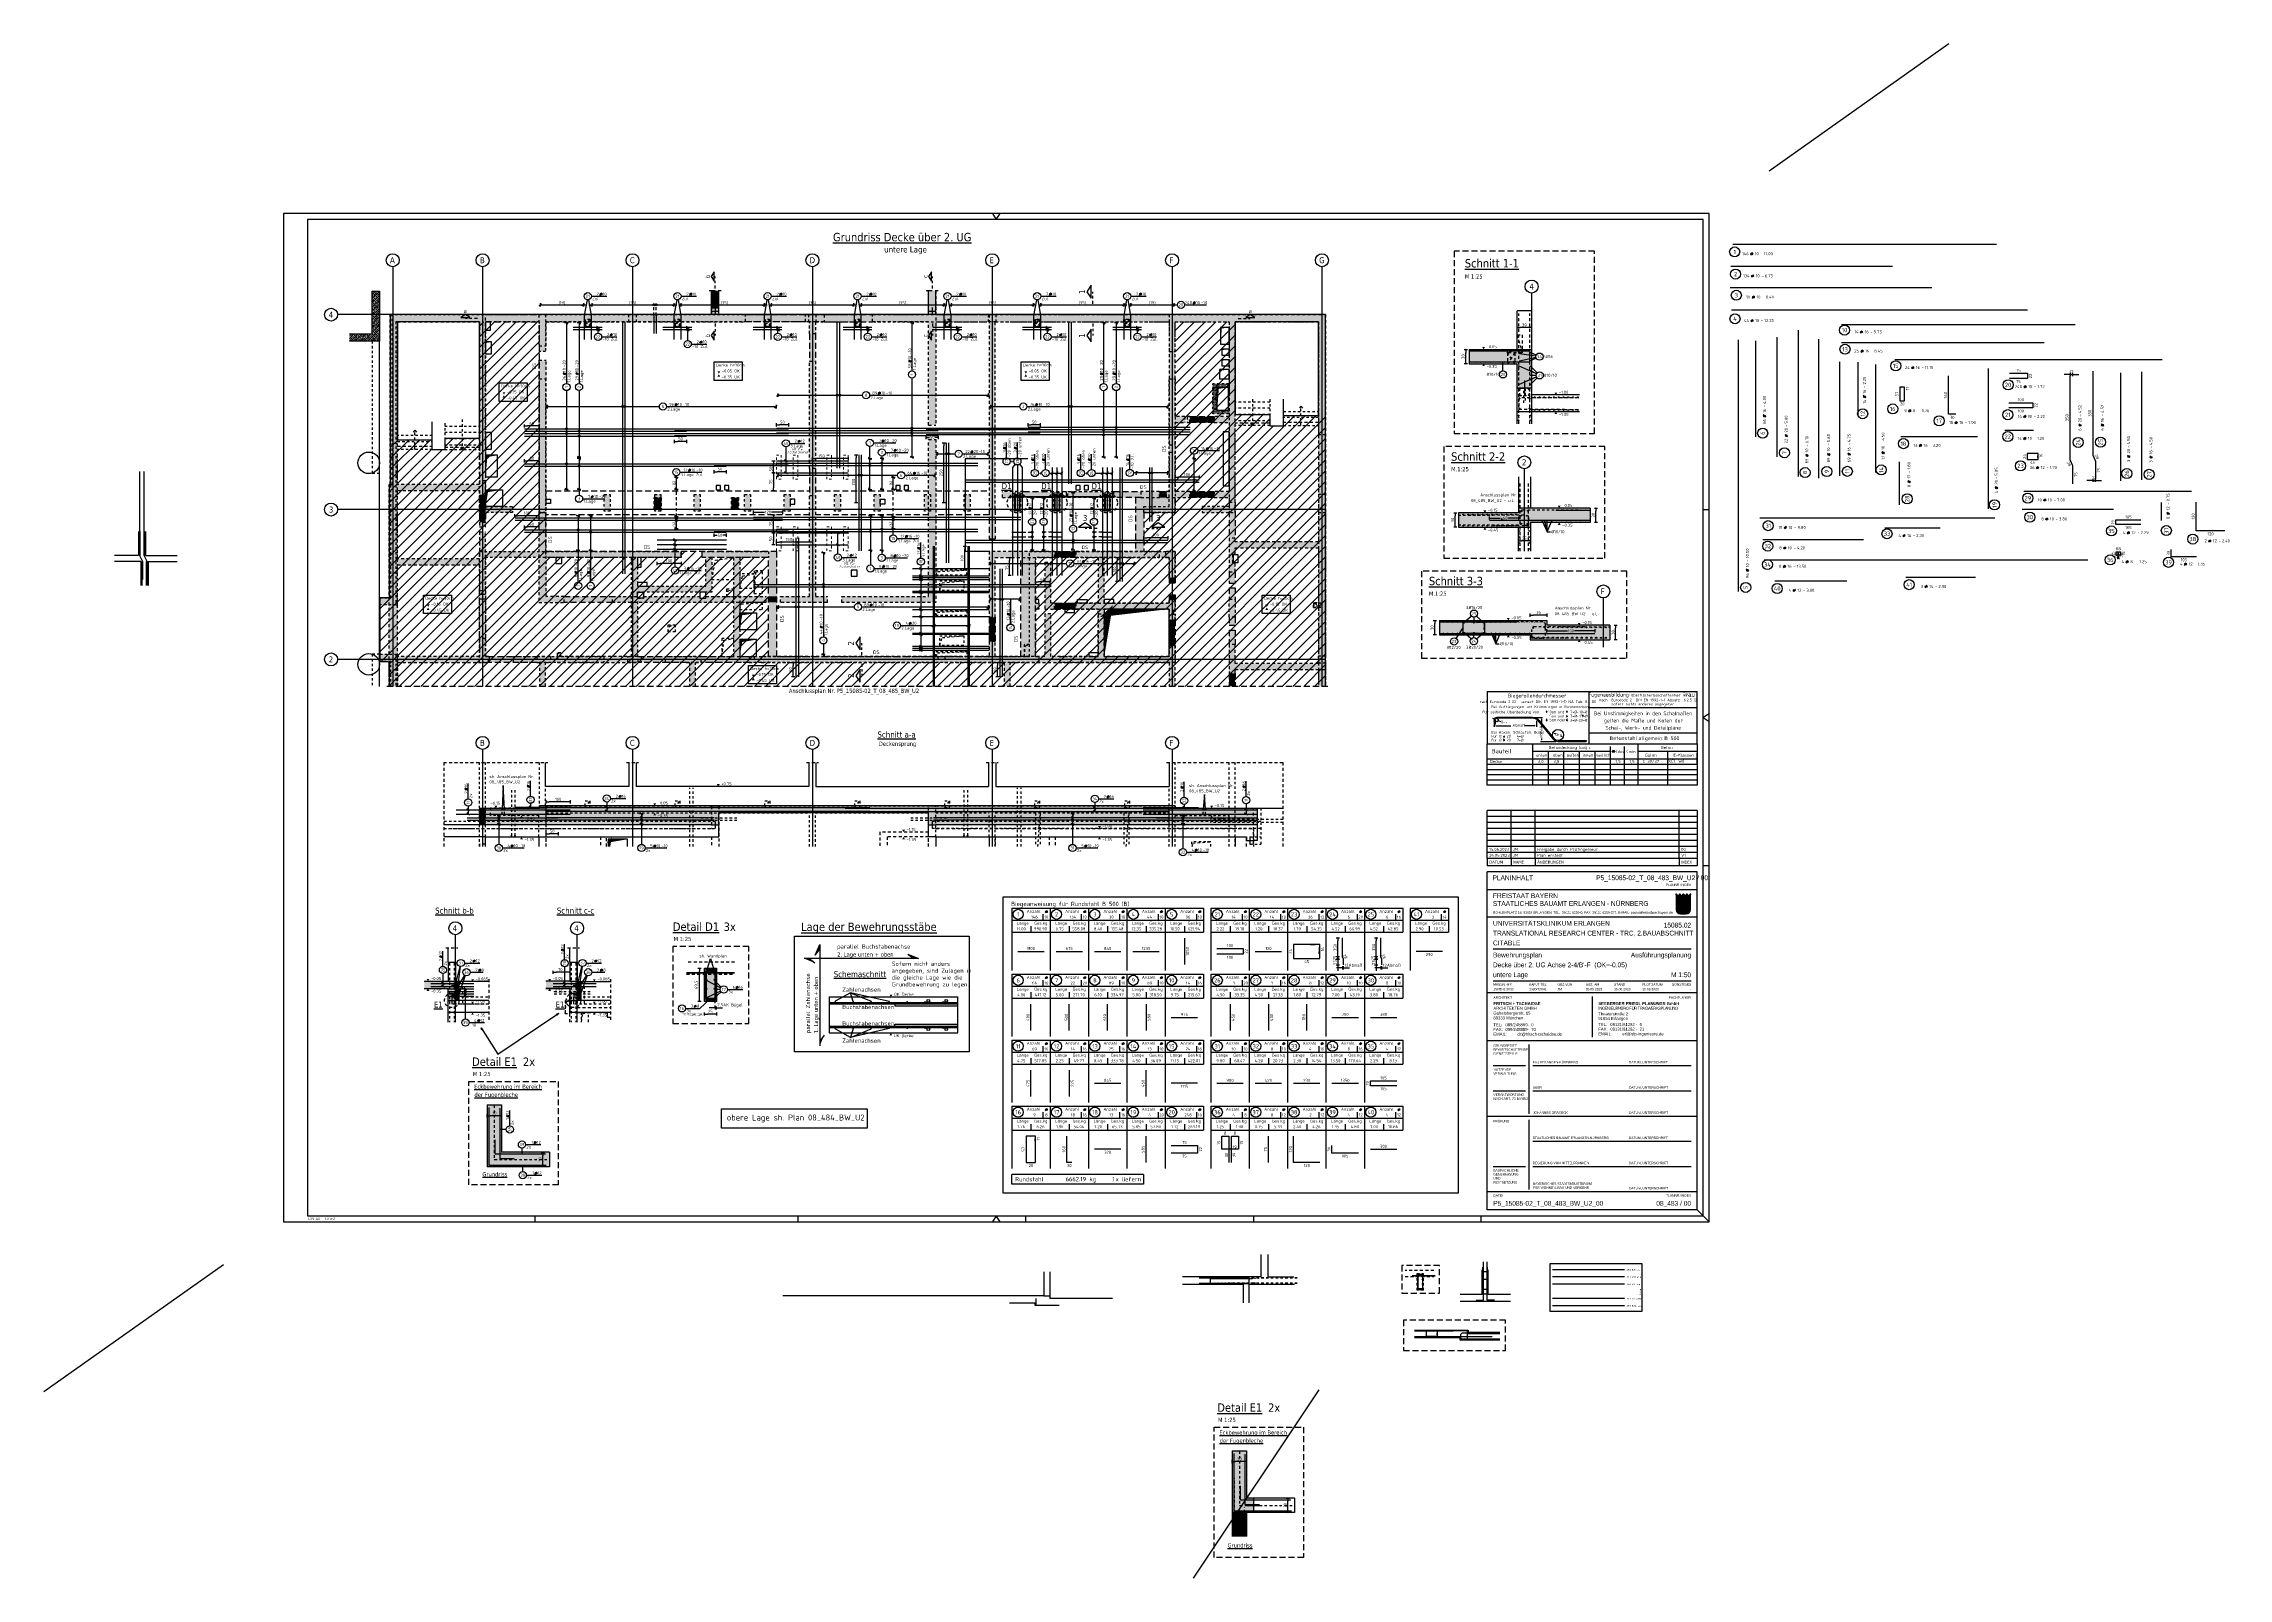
# Model space of a CAD drawing. Extents: x -10 to 81.1, y -14.9 to 49.1.
import ezdxf
from ezdxf.enums import TextEntityAlignment as Align

# ---------------------------------------------------------------- set-up
doc = ezdxf.new("R2010")
doc.units = 0
doc.header["$LTSCALE"] = 0.5
for name, pattern in [('AUSGEZOGEN', [1000.01, 1000, 0.01]), ('DASHDOTSMALL', [1.05, 0.5, -0.25, 0.05, -0.25]), ('DASHED', [0.75, 0.5, -0.25]), ('DOT', [0.175, 0.05, -0.125]), ('DOT2', [0.125, 0, -0.125]), ('GETRENNT2', [0.625, 0.25, -0.125, 0, -0.125, 0, -0.125]), ('HIDDEN', [0.375, 0.25, -0.125]), ('HIDDEN2', [0.187, 0.125, -0.062]), ('HIDDEN4', [0.12, 0.02, -0.1]), ('PUNKT', [0.175, 0.05, -0.125]), ('STRICHLINIE', [0.75, 0.5, -0.25]), ('STRICHPUNKT2', [0.55, 0.25, -0.125, 0.05, -0.125]), ('VERDECKT', [0.375, 0.25, -0.125])]:
    doc.linetypes.add(name, pattern=pattern)
for name, color, linetype in [('1.UG', 7, 'Continuous'), ('40 A Plankopf Text F+T', 7, 'Continuous'), ('ACHSEN', 7, 'Continuous'), ('AFB', 7, 'Continuous'), ('AFU', 7, 'Continuous'), ('Bestand', 7, 'Continuous'), ('BET-ANS', 7, 'Continuous'), ('BETON', 7, 'Continuous'), ('Brüstung 1.UG', 7, 'Continuous'), ('DD', 7, 'Continuous'), ('DETAIL', 7, 'Continuous'), ('DRUEBER', 7, 'Continuous'), ('DS', 7, 'Continuous'), ('Fugenband', 7, 'Continuous'), ('grau_dunkel', 7, 'Continuous'), ('grau_hell', 7, 'Continuous'), ('grau_mittel', 7, 'Continuous'), ('HILFE', 7, 'Continuous'), ('koten', 7, 'Continuous'), ('MASSE', 7, 'Continuous'), ('OBJEKT', 7, 'Continuous'), ('RAHMEN', 7, 'Continuous'), ('RND', 7, 'Continuous'), ('RND_BILD', 7, 'Continuous'), ('SCHATTEN', 7, 'Continuous'), ('SCHNITTE', 7, 'Continuous'), ('SCHRAFF', 7, 'Continuous'), ('SFP_Achsen', 7, 'Continuous'), ('STEMPEL', 7, 'Continuous'), ('TEXT', 7, 'Continuous'), ('TWP_Auflager_Schraff', 7, 'Continuous'), ('Verbau', 7, 'Continuous'), ('VERDECKT', 7, 'Continuous'), ('VERDECKT2', 7, 'Continuous'), ('WBZ', 7, 'Continuous')]:
    doc.layers.add(name, color=color, linetype=linetype)
doc.layers.add('NOPLOT', color=7, linetype='Continuous', plot=False)
doc.styles.add('ERSTELLTER_STIL_3', font='arial.ttf')
doc.styles.add('ERSTELLTER_STIL_4', font='arialbd.ttf')
doc.styles.add('helv', font='tahoma.ttf')
doc.styles.add('plankopf_ArialN', font='ARIALN.TTF')
doc.styles.add('txt', font='isocp.shx')
doc.linetypes.add('ABBRUCH', pattern='A,0.15,-0.15,["x",Standard,S=0.07,R=0,X=-0.1,Y=-0.0238],-0.005', length=0.305)
doc.linetypes.add('AFU_50K', pattern='A,0.15,["/",Standard,S=0.2,R=0,X=-0.01,Y=-0.1],0.07,["/",Standard,S=0.2,R=0,X=-0.01,Y=-0.1],0.15', length=0.37)
doc.linetypes.add('AFU_50L', pattern='A,0.75,["/",Standard,S=0.2,R=0,X=-0.01,Y=-0.1],0.07,["/",Standard,S=0.2,R=0,X=-0.01,Y=-0.1],0.75', length=1.57)
doc.linetypes.add('AFU_50M', pattern='A,0.45,["/",Standard,S=0.2,R=0,X=-0.01,Y=-0.1],0.07,["/",Standard,S=0.2,R=0,X=-0.01,Y=-0.1],0.45', length=0.97)
doc.linetypes.add('AFU_50S', pattern='A,0,-0.15,["/",Standard,S=0.2,R=0,X=-0.01,Y=-0.1],0,-0.07,["/",Standard,S=0.2,R=0,X=-0.01,Y=-0.1],-0.15', length=0.37)
doc.linetypes.add('AFU_50SL', pattern='A,0,-0.75,["/",Standard,S=0.2,R=0,X=-0.01,Y=-0.1],0,-0.07,["/",Standard,S=0.2,R=0,X=-0.01,Y=-0.1],-0.75', length=1.57)
doc.dimstyles.new('DOT_I', dxfattribs={"dimscale": 0.5, "dimtxt": 0.25, "dimasz": 0.25, "dimexe": 0.1, "dimexo": 0.3, "dimgap": 0.1, "dimtad": 1, "dimdec": 3, "dimzin": 3, "dimtxsty": 'txt', "dimblk": 'DOT', "dimblk1": 'DOT', "dimblk2": 'DOT', "dimsah": 1, "dimcen": 0.1, "dimse1": 1, "dimse2": 1, "dimazin": 0, "dimtfac": 1, "dimtdec": 4, "dimtix": 1, "dimtmove": 2, "dimatfit": 3, "dimfxl": 0, "dimtvp": 1, "dimtolj": 1, "dimtzin": 0, "dimarcsym": 0})
pattern_1 = [(0, (-9.57269, -37.34887), (0.0396875, 0.079375), [0, -0.079375])]
pattern_2 = [(0, (-322.07857, -163.97815), (8e-17, 0.254), [])]

# ---------------------------------------------------------------- blocks, each defined once
blk = doc.blocks.new('DINA0')
at = {"color": 7, "linetype": 'Continuous'}
for p, q in [((59.45, 0.5), (59.14, 0)), ((59.76, 0), (59.45, 0.5))]:
    blk.add_line(p, q, dxfattribs=at)
at = {"layer": 'NOPLOT', "color": 191, "linetype": 'AUSGEZOGEN'}
for p, q in [((123.9, 87.64), (138.9, 98.25)), ((-20, -14.15), (-5, -3.54))]:
    blk.add_line(p, q, dxfattribs=at)
at = {"layer": 'RAHMEN'}
for p, q in [((0, 84.1), (0, 0)), ((118.9, 84.1), (0, 84.1)), ((118.9, 0), (118.9, 84.1)), ((0, 0), (118.9, 0))]:
    blk.add_line(p, q, dxfattribs=at)
at = {"layer": 'RAHMEN', "color": 7, "linetype": 'Continuous'}
for p, q in [((59.14, 84.1), (59.45, 83.6)), ((59.45, 83.6), (59.76, 84.1)), ((118.9, 42.36), (118.4, 42.05)), ((118.4, 42.05), (118.9, 41.74))]:
    blk.add_line(p, q, dxfattribs=at)
at = {"layer": 'RAHMEN', "color": 5}
for p, q in [((118.4, 83.6), (2, 83.6)), ((2, 83.6), (2, 0.5)), ((118.4, 0.5), (118.4, 83.6)), ((2, 0.5), (118.4, 0.5))]:
    blk.add_line(p, q, dxfattribs=at)
at = {"layer": 'RAHMEN', "color": 7}
for p, q in [((118.4, 59.4), (118.9, 59.4)), ((118.9, 29.7), (118.4, 29.7)), ((21, 0), (21, 0.5)), ((42.9, 0.5), (42.9, 0)), ((61.9, 0), (61.9, 0.5)), ((80.9, 0.5), (80.9, 0)), ((99.9, 0), (99.9, 0.5))]:
    blk.add_line(p, q, dxfattribs=at)
at = {"layer": 'RAHMEN', "color": 7, "style": 'txt'}
blk.add_text('DIN A0   1.0 m2', height=0.2, dxfattribs=at).set_placement((2.08, 0.16))
blk = doc.blocks.new('okrd_o')
at = {"layer": 'koten', "color": 7, "linetype": 'Continuous'}
blk.add_solid([(-0.12, 0.2), (0.12, 0.2), (0, 0)], dxfattribs=at)
at = {"layer": 'koten', "style": 'txt'}
blk.add_attdef('OKRD', (0.25, 0.1), '', height=0.25, dxfattribs=at)
blk = doc.blocks.new('okrd_u')
at = {"layer": 'koten', "color": 7, "linetype": 'Continuous'}
blk.add_solid([(-0.12, -0.2), (0.12, -0.2), (0, 0)], dxfattribs=at)
at = {"layer": 'koten', "style": 'txt'}
blk.add_attdef('OKRD', (0.25, -0.35), '', height=0.25, dxfattribs=at)
blk = doc.blocks.new('Bundeslandwappen')
at = {"lineweight": 9, "true_color": 0xffffff}
for points in [[(-5.8, 16.5), (-6, 16.5), (-6, 16.3), (-5.8, 16.3)], [(-5.1, 15.7), (-5.3, 15.7), (-5.3, 15.5), (-5.1, 15.5)], [(-3.5, 15.7), (-3.7, 15.7), (-3.7, 15.5), (-3.5, 15.5)], [(-2.8, 16.5), (-3, 16.5), (-3, 16.3), (-2.8, 16.3)], [(-2.2, 15.7), (-2.4, 15.7), (-2.4, 15.5), (-2.2, 15.5)], [(-0.6, 15.7), (-0.8, 15.7), (-0.8, 15.5), (-0.6, 15.5)], [(0.1, 16.5), (-0.1, 16.5), (-0.1, 16.3), (0.1, 16.3)], [(0.8, 15.7), (0.6, 15.7), (0.6, 15.5), (0.8, 15.5)], [(2.4, 15.7), (2.2, 15.7), (2.2, 15.5), (2.4, 15.5)], [(3, 16.5), (2.8, 16.5), (2.8, 16.3), (3, 16.3)], [(3.7, 15.7), (3.5, 15.7), (3.5, 15.5), (3.7, 15.5)], [(5.3, 15.7), (5.1, 15.7), (5.1, 15.5), (5.3, 15.5)], [(6, 16.5), (5.8, 16.5), (5.8, 16.3), (6, 16.3)]]:
    blk.add_hatch(color=7, dxfattribs=at).paths.add_polyline_path(points)
at = {"true_color": 0xffffff}
for points in [[(-5.3, 12.6), (-5.7, 12.6), (-5.7, 12.2), (-5.1, 12)], [(-3.6, 8.4), (-5.7, 9.2), (-5.7, 6.2), (-2.1, 4.9)], [(-5.7, 6.1), (-5.7, 3.7, 0.041392), (-5.7, 3.1), (-4.2, 2.6)], [(-1.4, 10.7), (-5.1, 12), (-3.6, 8.4), (0.1, 7.1)], [(-0.6, 1.3), (-4.2, 2.6), (-3.3, 0.4, 0.073774), (-2.3, 0.3), (-0.1, 0.3)], [(0.9, 12.6), (-2.2, 12.6), (-1.4, 10.7), (2.2, 9.4)], [(1.6, 3.6), (-2.1, 4.9), (-0.6, 1.3), (2.4, 0.3, 0.043654), (2.9, 0.4)], [(3.7, 5.8), (0.1, 7.1), (1.6, 3.6), (5.2, 2.3)], [(4, 12.6), (1.7, 12.6), (4.4, 11.6)], [(5.7, 8.1), (2.2, 9.4), (3.7, 5.8), (5.7, 5.1)], [(5.7, 11.2), (4.4, 11.6), (5.7, 8.5)]]:
    blk.add_hatch(color=7, dxfattribs=at).paths.add_polyline_path(points)
at = {"lineweight": 9}
h = blk.add_hatch(dxfattribs=at)
h.set_pattern_fill('ANSI31', color=256, scale=0.08, angle=315, style=0)
h.set_pattern_definition(pattern_2)
h.paths.add_polyline_path([(-5.1, 12), (-5.7, 12.2), (-5.7, 9.2), (-3.6, 8.4)])
h = blk.add_hatch(dxfattribs=at)
h.set_pattern_fill('ANSI31', color=256, scale=0.08, angle=315, style=0)
h.set_pattern_definition(pattern_2)
h.paths.add_polyline_path([(-2.1, 4.9), (-5.7, 6.2), (-5.7, 6.1), (-4.2, 2.6), (-0.6, 1.3)])
h = blk.add_hatch(dxfattribs=at)
h.set_pattern_fill('ANSI31', color=256, scale=0.08, angle=315, style=0)
h.set_pattern_definition(pattern_2)
h.paths.add_polyline_path([(-4.2, 2.6), (-5.7, 3.1, 0.285055), (-3.3, 0.4)])
h = blk.add_hatch(dxfattribs=at)
h.set_pattern_fill('ANSI31', color=256, scale=0.08, angle=315, style=0)
h.set_pattern_definition(pattern_2)
h.paths.add_polyline_path([(-2.2, 12.6), (-5.3, 12.6), (-5.1, 12), (-1.4, 10.7)])
h = blk.add_hatch(dxfattribs=at)
h.set_pattern_fill('ANSI31', color=256, scale=0.08, angle=315, style=0)
h.set_pattern_definition(pattern_2)
h.paths.add_polyline_path([(0.1, 7.1), (-3.6, 8.4), (-2.1, 4.9), (1.6, 3.6)])
h = blk.add_hatch(dxfattribs=at)
h.set_pattern_fill('ANSI31', color=256, scale=0.08, angle=315, style=0)
h.set_pattern_definition(pattern_2)
h.paths.add_polyline_path([(2.2, 9.4), (-1.4, 10.7), (0.1, 7.1), (3.7, 5.8)])
h = blk.add_hatch(dxfattribs=at)
h.set_pattern_fill('ANSI31', color=256, scale=0.08, angle=315, style=0)
h.set_pattern_definition(pattern_2)
h.paths.add_polyline_path([(-0.6, 1.3), (-0.1, 0.3), (2.3, 0.3, 0.004354), (2.4, 0.3)])
h = blk.add_hatch(dxfattribs=at)
h.set_pattern_fill('ANSI31', color=256, scale=0.08, angle=315, style=0)
h.set_pattern_definition(pattern_2)
h.paths.add_polyline_path([(4.4, 11.6), (1.7, 12.6), (0.9, 12.6), (2.2, 9.4), (5.7, 8.1), (5.7, 8.5)])
h = blk.add_hatch(dxfattribs=at)
h.set_pattern_fill('ANSI31', color=256, scale=0.08, angle=315, style=0)
h.set_pattern_definition(pattern_2)
h.paths.add_polyline_path([(5.3, 2.1), (5.2, 2.3), (1.6, 3.6), (2.9, 0.4, 0.22704)])
h = blk.add_hatch(dxfattribs=at)
h.set_pattern_fill('ANSI31', color=256, scale=0.08, angle=315, style=0)
h.set_pattern_definition(pattern_2)
h.paths.add_polyline_path([(5.7, 5.1), (3.7, 5.8), (5.2, 2.3), (5.4, 2.2, 0.111178), (5.7, 3.7)])
h = blk.add_hatch(dxfattribs=at)
h.set_pattern_fill('ANSI31', color=256, scale=0.08, angle=315, style=0)
h.set_pattern_definition(pattern_2)
h.paths.add_polyline_path([(5.7, 12.6), (4, 12.6), (4.4, 11.6), (5.7, 11.2)])
for p, q in [((-6, 16.1), (-6, 3.7)), ((-6, 13.3), (6, 13.3)), ((-6, 12.9), (6, 12.9)), ((-5.7, 12.6), (-5.7, 3.7)), ((-5.7, 12.6), (5.7, 12.6)), ((-5.7, 12.2), (5.7, 8.1)), ((-5.7, 9.2), (5.7, 5.1)), ((-5.7, 6.2), (5.4, 2.2)), ((-5.7, 6.1), (-3.3, 0.4)), ((-5.7, 3.1), (2.4, 0.3)), ((-5.6, 16.6), (-5.6, 16.7)), ((-5.6, 15), (-5.6, 15.2)), ((-5.3, 15.2), (-5.3, 15)), ((-4.7, 14.5), (-5.3, 14.5)), ((-5.3, 12.6), (-0.1, 0.3)), ((-4.1, 14.5), (-3.5, 14.5)), ((-3.5, 15.2), (-3.5, 15)), ((-3.4, 13.9), (-2.9, 14.2)), ((-2.9, 13.6), (-3.4, 13.9)), ((-3.2, 16.6), (-3.2, 16.7)), ((-3.2, 15), (-3.2, 15.2)), ((-2.9, 15.6), (-2.9, 14.5)), ((-2.9, 14.2), (-2.5, 13.9)), ((-2.5, 13.9), (-2.9, 13.6)), ((-2.7, 16.6), (-2.7, 16.7)), ((-2.7, 15), (-2.7, 15.2)), ((-2.4, 15.2), (-2.4, 15)), ((-1.7, 14.5), (-2.3, 14.5)), ((-2.3, 0.3), (2.3, 0.3)), ((-2.3, 0), (2.3, 0)), ((-2.2, 12.6), (2.9, 0.4)), ((-1.2, 14.5), (-0.6, 14.5)), ((-0.5, 15.2), (-0.5, 15)), ((0, 14.2), (-0.4, 13.9)), ((-0.4, 13.9), (0, 13.6)), ((-0.3, 16.6), (-0.2, 16.7)), ((-0.2, 15), (-0.2, 15.2)), ((0, 15.6), (0, 14.5)), ((0.4, 13.9), (0, 14.2)), ((0, 13.6), (0.4, 13.9)), ((0.3, 16.6), (0.2, 16.7)), ((0.2, 15), (0.2, 15.2)), ((0.5, 15.2), (0.5, 15)), ((1.2, 14.5), (0.6, 14.5)), ((0.9, 12.6), (5.3, 2.1)), ((1.7, 14.5), (2.3, 14.5)), ((1.7, 12.6), (5.7, 11.2)), ((2.4, 15.2), (2.4, 15)), ((2.9, 14.2), (2.5, 13.9)), ((2.5, 13.9), (2.9, 13.6)), ((2.7, 16.6), (2.7, 16.7)), ((2.7, 15), (2.7, 15.2)), ((2.9, 15.6), (2.9, 14.5)), ((3.4, 13.9), (2.9, 14.2)), ((2.9, 13.6), (3.4, 13.9)), ((3.2, 16.6), (3.2, 16.7)), ((3.2, 15), (3.2, 15.2)), ((3.5, 15.2), (3.5, 15)), ((4.1, 14.5), (3.5, 14.5)), ((4, 12.6), (5.7, 8.5)), ((4.7, 14.5), (5.3, 14.5)), ((5.3, 15.2), (5.3, 15)), ((5.6, 16.6), (5.6, 16.7)), ((5.6, 15), (5.6, 15.2)), ((5.7, 3.7), (5.7, 12.6)), ((6, 3.7), (6, 16.1))]:
    blk.add_line(p, q, dxfattribs=at)
for points in [[(-5.8, 16.3), (-6, 16.3), (-6, 16.5), (-5.8, 16.5)], [(-5.1, 15.5), (-5.3, 15.5), (-5.3, 15.7), (-5.1, 15.7)], [(-4.1, 13.7), (-4.8, 13.7), (-4.8, 14.1), (-4.1, 14.1)], [(-3.7, 15.5), (-3.5, 15.5), (-3.5, 15.7), (-3.7, 15.7)], [(-2.8, 16.3), (-3, 16.3), (-3, 16.5), (-2.8, 16.5)], [(-2.2, 15.5), (-2.4, 15.5), (-2.4, 15.7), (-2.2, 15.7)], [(-1.8, 13.7), (-1, 13.7), (-1, 14.1), (-1.8, 14.1)], [(-0.8, 15.5), (-0.6, 15.5), (-0.6, 15.7), (-0.8, 15.7)], [(0.1, 16.3), (-0.1, 16.3), (-0.1, 16.5), (0.1, 16.5)], [(0.8, 15.5), (0.6, 15.5), (0.6, 15.7), (0.8, 15.7)], [(1.8, 13.7), (1, 13.7), (1, 14.1), (1.8, 14.1)], [(2.2, 15.5), (2.4, 15.5), (2.4, 15.7), (2.2, 15.7)], [(3, 16.3), (2.8, 16.3), (2.8, 16.5), (3, 16.5)], [(3.7, 15.5), (3.5, 15.5), (3.5, 15.7), (3.7, 15.7)], [(4.1, 13.7), (4.8, 13.7), (4.8, 14.1), (4.1, 14.1)], [(5.1, 15.5), (5.3, 15.5), (5.3, 15.7), (5.1, 15.7)], [(5.8, 16.3), (6, 16.3), (6, 16.5), (5.8, 16.5)]]:
    blk.add_lwpolyline(points, close=True, dxfattribs=at)
for centre in [(-5.3, 13.9), (-3.7, 13.9), (-2.2, 13.9), (-0.7, 13.9), (0.7, 13.9), (2.2, 13.9), (3.7, 13.9), (5.3, 13.9)]:
    blk.add_circle(centre, 0.123, dxfattribs=at)
for centre, radius, start, end in [((-5.9, 16.5), 0.362, 44.6681, 253.1183), ((-2.3, 3.7), 3.7, 180, 270), ((-2.3, 3.7), 3.4, 180, 270), ((-5.7, 16.7), 0.05, 6.6615, 44.6681), ((-5.6, 16.6), 0.05, 186.6615, 265.6209), ((-5.6, 16.3), 0.281, 346.0232, 85.6209), ((-5.4, 16), 0.179, 74.7883, 15.1356), ((-5.5, 15.2), 0.157, 3.2756, 179.5521), ((-5.2, 15), 0.453, 182.8328, 261.3043), ((-5.4, 16.2), 0.05, 254.7883, 346.0232), ((-5.2, 16), 0.05, 93.0633, 195.1356), ((-5.3, 15.2), 0.191, 249.6358, 3.0857), ((-5.2, 15.9), 0.224, 350.9542, 93.0633), ((-5, 15.2), 0.05, 82.9467, 183.0857), ((-5, 15.5), 0.249, 262.9467, 77.8855), ((-4.9, 15.8), 0.05, 170.9542, 257.8855), ((-4.6, 14.9), 0.224, 71.4, 0), ((-4.7, 14.9), 0.312, 275.9649, 353.9773), ((-4.4, 15.2), 0.208, 317.0775, 222.9225), ((-4.2, 14.9), 0.224, 180, 108.6), ((-4.1, 14.9), 0.312, 186.0227, 264.0351), ((-3.8, 15.5), 0.249, 102.1145, 277.0533), ((-3.9, 15.8), 0.05, 282.1145, 9.0458), ((-3.6, 15.9), 0.224, 86.9367, 189.0458), ((-3.8, 15.2), 0.05, 356.9143, 97.0533), ((-3.5, 15.2), 0.191, 176.9143, 290.3642), ((-3.4, 16), 0.179, 164.8644, 105.2117), ((-3.6, 16), 0.05, 344.8644, 86.9367), ((-3.2, 16.3), 0.281, 94.3791, 193.9768), ((-3.4, 16.2), 0.05, 193.9768, 285.2117), ((-3.3, 15.2), 0.157, 0.4479, 176.7244), ((-3.6, 15), 0.453, 278.6957, 357.1672), ((-2.9, 16.6), 0.264, 24.0166, 155.3409), ((-3.1, 16.7), 0.05, 155.2288, 173.3385), ((-3.2, 16.6), 0.05, 274.3791, 353.3385), ((-2.7, 16.7), 0.05, 6.6615, 24.0166), ((-2.6, 16.6), 0.05, 186.6615, 265.6209), ((-2.5, 16), 0.179, 74.7883, 15.1356), ((-2.6, 15.2), 0.157, 3.2756, 179.5521), ((-2.3, 15), 0.453, 182.8328, 261.3043), ((-2.7, 16.3), 0.281, 346.0232, 85.6209), ((-2.4, 16.2), 0.05, 254.7883, 346.0232), ((-2.3, 15.2), 0.191, 249.6358, 3.0857), ((-2.3, 15.9), 0.224, 350.9542, 93.0633), ((-2.3, 16), 0.05, 93.0633, 195.1356), ((-2.1, 15.5), 0.249, 262.9467, 77.8855), ((-2.1, 15.2), 0.05, 82.9467, 183.0857), ((-2, 15.8), 0.05, 170.9542, 257.8855), ((-1.7, 14.9), 0.224, 71.4, 0), ((-1.5, 15.2), 0.208, 317.0775, 222.9225), ((-1.8, 14.9), 0.312, 275.9649, 353.9773), ((-1.2, 14.9), 0.224, 180, 108.6), ((-1.2, 14.9), 0.312, 186.0227, 264.0351), ((-0.9, 15.5), 0.249, 102.1145, 277.0533), ((-0.7, 15.9), 0.224, 86.9367, 189.0458), ((-0.9, 15.8), 0.05, 282.1145, 9.0458), ((-0.8, 15.2), 0.05, 356.9143, 97.0533), ((-0.6, 15.2), 0.191, 176.9143, 290.3642), ((-0.7, 16), 0.05, 344.8644, 86.9367), ((-0.3, 16.3), 0.281, 94.3791, 193.9768), ((-0.4, 16), 0.179, 164.8644, 105.2117), ((-0.5, 16.2), 0.05, 193.9768, 285.2117), ((-0.7, 15), 0.453, 278.6957, 357.1672), ((-0.4, 15.2), 0.157, 0.4479, 176.7244), ((-0.3, 16.6), 0.05, 274.3791, 353.3385), ((0, 16.6), 0.264, 24.0166, 155.3409), ((-0.2, 16.7), 0.05, 155.2288, 173.3385), ((0.2, 16.7), 0.05, 6.6615, 24.0166), ((0.4, 15.2), 0.157, 3.2756, 179.5521), ((0.7, 15), 0.453, 182.8328, 261.3043), ((0.3, 16.6), 0.05, 186.6615, 265.6209), ((0.3, 16.3), 0.281, 346.0232, 85.6209), ((0.4, 16), 0.179, 74.7883, 15.1356), ((0.5, 16.2), 0.05, 254.7883, 346.0232), ((0.6, 15.2), 0.191, 249.6358, 3.0857), ((0.7, 16), 0.05, 93.0633, 195.1356), ((0.7, 15.9), 0.224, 350.9542, 93.0633), ((0.8, 15.2), 0.05, 82.9467, 183.0857), ((0.9, 15.5), 0.249, 262.9467, 77.8855), ((0.9, 15.8), 0.05, 170.9542, 257.8855), ((1.2, 14.9), 0.224, 71.4, 0), ((1.2, 14.9), 0.312, 275.9649, 353.9773), ((1.5, 15.2), 0.208, 317.0775, 222.9225), ((1.7, 14.9), 0.224, 180, 108.6), ((1.8, 14.9), 0.312, 186.0227, 264.0351), ((2.1, 15.5), 0.249, 102.1145, 277.0533), ((2.3, 15.9), 0.224, 86.9367, 189.0458), ((2, 15.8), 0.05, 282.1145, 9.0458), ((2.1, 15.2), 0.05, 356.9143, 97.0533), ((2.3, 15.2), 0.191, 176.9143, 290.3642), ((2.5, 16), 0.179, 164.8644, 105.2117), ((2.3, 16), 0.05, 344.8644, 86.9367), ((2.3, 15), 0.453, 278.6957, 357.1672), ((2.3, 3.7), 3.7, 270, 0), ((2.3, 3.7), 3.4, 270, 0), ((2.7, 16.3), 0.281, 94.3791, 193.9768), ((2.4, 16.2), 0.05, 193.9768, 285.2117), ((2.6, 15.2), 0.157, 0.4479, 176.7244), ((2.6, 16.6), 0.05, 274.3791, 353.3385), ((2.9, 16.6), 0.264, 24.0166, 155.3409), ((2.7, 16.7), 0.05, 155.2288, 173.3385), ((3.1, 16.7), 0.05, 6.6615, 24.0166), ((3.2, 16.6), 0.05, 186.6615, 265.6209), ((3.2, 16.3), 0.281, 346.0232, 85.6209), ((3.4, 16), 0.179, 74.7883, 15.1356), ((3.3, 15.2), 0.157, 3.2756, 179.5521), ((3.6, 15), 0.453, 182.8328, 261.3043), ((3.4, 16.2), 0.05, 254.7883, 346.0232), ((3.6, 16), 0.05, 93.0633, 195.1356), ((3.5, 15.2), 0.191, 249.6358, 3.0857), ((3.6, 15.9), 0.224, 350.9542, 93.0633), ((3.8, 15.2), 0.05, 82.9467, 183.0857), ((3.8, 15.5), 0.249, 262.9467, 77.8855), ((3.9, 15.8), 0.05, 170.9542, 257.8855), ((4.2, 14.9), 0.224, 71.4, 0), ((4.1, 14.9), 0.312, 275.9649, 353.9773), ((4.4, 15.2), 0.208, 317.0775, 222.9225), ((4.6, 14.9), 0.224, 180, 108.6), ((4.7, 14.9), 0.312, 186.0227, 264.0351), ((5, 15.5), 0.249, 102.1145, 277.0533), ((4.9, 15.8), 0.05, 282.1145, 9.0458), ((5.2, 15.9), 0.224, 86.9367, 189.0458), ((5, 15.2), 0.05, 356.9143, 97.0533), ((5.3, 15.2), 0.191, 176.9143, 290.3642), ((5.4, 16), 0.179, 164.8644, 105.2117), ((5.2, 16), 0.05, 344.8644, 86.9367), ((5.6, 16.3), 0.281, 94.3791, 193.9768), ((5.4, 16.2), 0.05, 193.9768, 285.2117), ((5.5, 15.2), 0.157, 0.4479, 176.7244), ((5.2, 15), 0.453, 278.6957, 357.1672), ((5.9, 16.5), 0.362, 286.8817, 135.3319), ((5.7, 16.7), 0.05, 135.3319, 173.3385), ((5.6, 16.6), 0.05, 274.3791, 353.3385)]:
    blk.add_arc(centre, radius, start, end, dxfattribs=at)
blk = doc.blocks.new('Plankopf_PU')
for p, q in [((-18.5, 25.4), (-18.5, 27.7)), ((-1, 27.7), (-18.5, 27.7)), ((-1, 27.7), (-18.5, 27.7)), ((-1, 25.4), (-1, 27.7)), ((-1, 25.4), (-18.5, 25.4)), ((-1, 25.4), (-18.5, 25.4)), ((-18.5, 19.1), (-18.5, 25.4)), ((-1, 19.1), (-1, 25.4)), ((-1.5, 22.75), (-18, 22.75)), ((-18, 20.1), (-1.5, 20.1)), ((-18.5, 15.1), (-18.5, 19.1)), ((-1, 19.1), (-18.5, 19.1)), ((-9.75, 18.8), (-9.75, 15.4)), ((-1, 15.1), (-1, 19.1)), ((-1, 15.1), (-18.5, 15.1)), ((-1, 15.1), (-18.5, 15.1)), ((-18.5, 8.8), (-18.5, 15.1)), ((-15, 9), (-15, 14.8)), ((-1, 8.8), (-1, 15.1)), ((-15.3, 13), (-18, 13)), ((-1.5, 13), (-14.7, 13)), ((-15.3, 10.9), (-18, 10.9)), ((-1.5, 10.9), (-14.7, 10.9)), ((-18.5, 2.5), (-18.5, 8.8)), ((-1, 8.8), (-18.5, 8.8)), ((-15, 2.7), (-15, 8.5)), ((-1, 2.5), (-1, 8.8)), ((-1.5, 6.7), (-14.7, 6.7)), ((-15.3, 4.6), (-18, 4.6)), ((-1.5, 4.6), (-14.7, 4.6)), ((-1, 2.5), (-18.5, 2.5)), ((-18.5, 1), (-18.5, 2.5)), ((-1, 2.5), (-18.5, 2.5)), ((-1, 1), (-1, 2.5)), ((-1, 1), (-18.5, 1))]:
    blk.add_line(p, q)
at = {"xscale": 0.1, "yscale": 0.1, "zscale": 0.1}
blk.add_blockref('Bundeslandwappen', (-2.15, 25.67), dxfattribs=at)
at = {"linetype": 'AUSGEZOGEN', "lineweight": 35, "style": 'plankopf_ArialN'}
for s, height, p in [('FREISTAAT BAYERN', 0.4, (-18.03, 27.4)), ('PRÜFUNG', 0.2, (-18.01, 8.5))]:
    blk.add_text(s, height=height, dxfattribs=at).set_placement(p, align=Align.TOP_LEFT)
blk.add_text('STAATLICHES BAUAMT ERLANGEN - NÜRNBERG', height=0.4, dxfattribs=at).set_placement((-18.03, 26.55), align=Align.MIDDLE_LEFT)
at = {"style": 'plankopf_ArialN'}
for s, p in [('BOHLENPLATZ 18, 91054 ERLANGEN, TEL.: 09131 6259-0, FAX: 09131 6259-377, E-MAIL: poststelle@stbaer.bayern.de', (-18.01, 25.7)), ('MASSN.-NR', (-18.01, 19.7)), ('KAP./TITEL', (-15.01, 19.7)), ('GEZ.VON', (-12.64, 19.7)), ('GEZ. AM', (-10.29, 19.7)), ('STAND', (-7.93, 19.7)), ('PLOTDATUM', (-5.57, 19.7)), ('FAU ERLANGEN-NÜRNBERG', (-14.71, 13.21)), ('DATUM, UNTERSCHRIFT', (-6.69, 13.21)), ('UKER', (-14.71, 11.11)), ('DATUM, UNTERSCHRIFT', (-6.68, 11.11)), ('JOHANNES GRASECK', (-14.7, 9.01)), ('DATUM, UNTERSCHRIFT', (-6.68, 9.01)), ('STAATLICHES BAUAMT ERLANGEN-NÜRNBERG', (-14.71, 6.91)), ('DATUM, UNTERSCHRIFT', (-6.69, 6.91)), ('REGIERUNG VON MITTELFRANKEN', (-14.71, 4.81)), ('DATUM, UNTERSCHRIFT', (-6.68, 4.81)), ('DATEI', (-18, 2.1)), ('DATUM, UNTERSCHRIFT', (-6.68, 2.71))]:
    blk.add_text(s, height=0.2, dxfattribs=at).set_placement(p)
at = {"linetype": 'AUSGEZOGEN', "lineweight": 35, "style": 'plankopf_ArialN'}
blk.add_text('ARCHITEKT', height=0.2, dxfattribs=at).set_placement((-17.99, 18.61))
blk.add_text('FACHPLANER', height=0.2, dxfattribs=at).set_placement((-1.52, 18.61), align=Align.RIGHT)
at = {"style": 'plankopf_ArialN'}
for s, p in [('SONSTIGES', (-1.49, 19.7)), ('PLANNR./INDEX', (-1.5, 2.1))]:
    blk.add_text(s, height=0.2, dxfattribs=at).set_placement(p, align=Align.RIGHT)
at = {"insert": (-5.57, 19.3), "char_height": 0.2, "attachment_point": 7, "style": 'plankopf_ArialN'}
blk.add_mtext('15.06.2023', dxfattribs=at)
at = {"char_height": 0.2, "attachment_point": 1, "style": 'plankopf_ArialN'}
for s, insert, width in [('GRUNDBESITZ\\PBEWIRTSCHAFTENDE DIENSTSTELLE', (-18, 14.8), 2.5), ('NUTZENDE^JVERWALTUNG', (-18, 12.8), 2.6984), ('VERANTWORTUNG  NACH ART. 73 BAYBO', (-17.99, 10.71), 2.6877), ('BAUFACHLICHE GENEHMIGUNG UND FESTSETZUNG', (-18, 4.4), 2.2311), ('BAYERISCHES STAATSMINISTERIUM ^JFÜR WOHNEN, BAU UND VERKEHR', (-14.69, 3.29), 9.2941)]:
    blk.add_mtext(s, dxfattribs=dict(at, insert=insert, width=width))
at = {"style": 'plankopf_ArialN'}
for tag, p in [('PROJEKTBEZEICHNUNGZ1', (-18.03, 24.58)), ('PROJEKTBEZEICHNUNGZ2', (-18.03, 23.76)), ('PROJEKTBEZEICHNUNGZ3', (-18.03, 22.94))]:
    blk.add_attdef(tag, text='', height=0.4, dxfattribs=at).set_placement(p, align=Align.BOTTOM_LEFT)
for tag, p in [('GEB.-NR', (-1.5, 24.95)), ('0.000X', (-1.51, 1.75))]:
    blk.add_attdef(tag, text='', height=0.4, dxfattribs=at).set_placement(p, align=Align.TOP_RIGHT)
for tag, p, height in [('PLANINHALTZ1', (-18.03, 22.06), 0.4), ('PLANINHALTZ2', (-18.03, 21.23), 0.4), ('PLANINHALTZ3', (-18.03, 20.41), 0.4), ('MASSN.-NR', (-18.01, 19.3), 0.2), ('KAPITEL/TITEL', (-15.01, 19.3), 0.2), ('GEZ_VON', (-12.64, 19.3), 0.2), ('GEZ_AM', (-10.29, 19.3), 0.2), ('STAND', (-7.93, 19.3), 0.2)]:
    blk.add_attdef(tag, p, '', height=height, dxfattribs=at)
for tag, height, p in [('PLANUNGSPHASE', 0.4, (-1.5, 22.06)), ('PROJEKTKATEGORIE', 0.4, (-1.5, 21.23)), ('MAßSTAB', 0.4, (-1.5, 20.41)), ('SONSTIGES', 0.2, (-1.5, 19.3))]:
    blk.add_attdef(tag, text='', height=height, dxfattribs=at).set_placement(p, align=Align.RIGHT)
at = {"layer": '40 A Plankopf Text F+T', "color": 7, "linetype": 'Continuous', "lineweight": 13, "char_height": 0.25, "attachment_point": 7}
for s, insert, style in [('\\A1;FRITSCH + TSCHAIDSE ', (-17.99, 18.08), 'ERSTELLTER_STIL_4'), ('\\A1;SEEBERGER FRIEDL PLANUNGS GmbH', (-9.24, 18.08), 'ERSTELLTER_STIL_4'), ('\\A1;ARCHITEKTEN GMBH', (-17.99, 17.68), 'ERSTELLTER_STIL_3'), ('\\A1;Gabelsbergerstr. 15', (-17.99, 17.21), 'ERSTELLTER_STIL_3'), ('\\A1;80333 München', (-17.99, 16.88), 'ERSTELLTER_STIL_3'), ('\\A1;Theaterstraße 2', (-9.24, 17.21), 'ERSTELLTER_STIL_3'), ('\\A1;91054 Erlangen', (-9.24, 16.77), 'ERSTELLTER_STIL_3'), ('\\A1;{\\T0.8;INGENIEURBÜRO FÜR TRAGWERKSPLANUNG}', (-9.24, 17.68), 'ERSTELLTER_STIL_3')]:
    blk.add_mtext(s, dxfattribs=dict(at, insert=insert, style=style))
at = {"layer": '40 A Plankopf Text F+T', "color": 7, "linetype": 'Continuous', "lineweight": 13, "char_height": 0.25, "attachment_point": 7, "line_spacing_factor": 0.945293, "style": 'ERSTELLTER_STIL_3'}
for s, insert in [('\\A1;TEL: ^I089/248889-  0\\PFAX: ^I089/248889-  70\\PEMAIL: ^Icit@fritsch-tschaidse.de', (-17.99, 15.48)), ('\\A1;TEL: ^I09131/81282 -  0\\PFAX: ^I09131/81282 -  21\\PEMAIL: ^Ierl@sfp-ingenieure.de', (-9.24, 15.48))]:
    blk.add_mtext(s, dxfattribs=dict(at, insert=insert))
blk = doc.blocks.new('Plankopf-ER')
at = {"layer": 'RAHMEN', "color": 7, "linetype": 'Continuous'}
for p, q in [((-0.5, 4.6), (-18, 4.6)), ((-18, 4.1), (-18, 4.6)), ((-0.5, 4.1), (-18, 4.1)), ((-18, 3.6), (-18, 4.1)), ((-16, 4.1), (-16, 4.6)), ((-16, 3.6), (-16, 4.1)), ((-14, 4.1), (-14, 4.6)), ((-14, 3.6), (-14, 4.1)), ((-2, 4.1), (-2, 4.6)), ((-2, 3.6), (-2, 4.1)), ((-0.5, 4.6), (-0.5, 4.1)), ((-0.5, 4.1), (-0.5, 3.6)), ((-0.5, 3.6), (-18, 3.6)), ((-18, 3.1), (-18, 3.6)), ((-0.5, 3.1), (-18, 3.1)), ((-18, 2.6), (-18, 3.1)), ((-0.5, 2.6), (-18, 2.6)), ((-18, 2.1), (-18, 2.6)), ((-0.5, 2.1), (-18, 2.1)), ((-18, 1.6), (-18, 2.1)), ((-16, 3.1), (-16, 3.6)), ((-16, 2.6), (-16, 3.1)), ((-16, 2.1), (-16, 2.6)), ((-16, 1.6), (-16, 2.1)), ((-14, 3.1), (-14, 3.6)), ((-14, 2.6), (-14, 3.1)), ((-14, 2.1), (-14, 2.6)), ((-14, 1.6), (-14, 2.1)), ((-2, 3.1), (-2, 3.6)), ((-2, 2.6), (-2, 3.1)), ((-2, 2.1), (-2, 2.6)), ((-2, 1.6), (-2, 2.1)), ((-0.5, 3.6), (-0.5, 3.1)), ((-0.5, 3.1), (-0.5, 2.6)), ((-0.5, 2.6), (-0.5, 2.1)), ((-0.5, 2.1), (-0.5, 1.6)), ((-0.5, 1.6), (-18, 1.6)), ((-18, 1.1), (-18, 1.6)), ((-0.5, 1.1), (-18, 1.1)), ((-18, 0.6), (-18, 1.1)), ((-0.5, 0.6), (-18, 0.6)), ((-18, 0.6), (-18, 0)), ((-0.5, 0), (-18, 0)), ((-16, 1.1), (-16, 1.6)), ((-16, 0.6), (-16, 1.1)), ((-16, 0.6), (-16, 0)), ((-14, 1.1), (-14, 1.6)), ((-14, 0.6), (-14, 1.1)), ((-14, 0.6), (-14, 0)), ((-2, 1.1), (-2, 1.6)), ((-2, 0.6), (-2, 1.1)), ((-2, 0.6), (-2, 0)), ((-0.5, 1.6), (-0.5, 1.1)), ((-0.5, 1.1), (-0.5, 0.6)), ((-0.5, 0.6), (-0.5, 0))]:
    blk.add_line(p, q, dxfattribs=at)
at = {"layer": 'RAHMEN', "color": 7, "linetype": 'Continuous', "style": 'txt'}
for tag, p in [('INDEX-D8', (-17.84, 4.24)), ('INDEX-D7', (-17.84, 3.74)), ('INDEX-N8', (-15.88, 4.24)), ('INDEX-N7', (-15.88, 3.74)), ('INDEX-X8', (-13.86, 4.24)), ('INDEX-X7', (-13.86, 3.74)), ('INDEX8', (-1.83, 4.24)), ('INDEX7', (-1.83, 3.74)), ('INDEX-D6', (-17.84, 3.24)), ('INDEX-D5', (-17.84, 2.74)), ('INDEX-D4', (-17.84, 2.24)), ('INDEX-D3', (-17.84, 1.74)), ('INDEX-N6', (-15.88, 3.24)), ('INDEX-N5', (-15.88, 2.74)), ('INDEX-N4', (-15.88, 2.24)), ('INDEX-N3', (-15.88, 1.74)), ('INDEX-X6', (-13.86, 3.24)), ('INDEX-X5', (-13.86, 2.74)), ('INDEX-X4', (-13.86, 2.24)), ('INDEX-X3', (-13.86, 1.74)), ('INDEX6', (-1.83, 3.24)), ('INDEX5', (-1.83, 2.74)), ('INDEX4', (-1.83, 2.24)), ('INDEX3', (-1.83, 1.74)), ('INDEX-D2', (-17.84, 1.24)), ('INDEX-D1', (-17.84, 0.74)), ('INDEX-N2', (-15.88, 1.24)), ('INDEX-N1', (-15.88, 0.74)), ('INDEX-X2', (-13.86, 1.24)), ('INDEX-X1', (-13.86, 0.74)), ('INDEX2', (-1.83, 1.24)), ('INDEX1', (-1.83, 0.74))]:
    blk.add_attdef(tag, p, '', height=0.25, dxfattribs=at)
at = {"layer": 'STEMPEL', "color": 7, "linetype": 'Continuous', "style": 'helv'}
for s, p in [('DATUM', (-17.83, 0.18)), ('NAME', (-15.85, 0.18)), ('ÄNDERUNGEN', (-13.83, 0.18))]:
    blk.add_text(s, height=0.25, dxfattribs=at).set_placement(p)
at = {"layer": 'STEMPEL', "color": 7, "linetype": 'Continuous', "style": 'helv', "width": 0.8}
blk.add_text('INDEX', height=0.25, dxfattribs=at).set_placement((-1.83, 0.18))
blk = doc.blocks.new('SCHN-2')
at = {"layer": 'SCHNITTE', "color": 6, "linetype": 'Continuous'}
blk.add_lwpolyline([(0.38, 0.09), (0, 0.34), (-0.38, 0.09)], close=True, dxfattribs=at)
at = {"layer": 'SCHNITTE', "color": 1, "linetype": 'DASHDOTSMALL', "style": 'helv'}
blk.add_attdef('SCHN-2', text='', height=0.35, dxfattribs=at).set_placement((0, 0.45), align=Align.CENTER)
blk = doc.blocks.new('DOT')
at = {"layer": 'MASSE', "color": 7, "linetype": 'Continuous'}
for p, q in [((0, 0), (-1, 0)), ((0, 0.54), (0, -0.54))]:
    blk.add_line(p, q, dxfattribs=at)
at = {"layer": 'MASSE', "color": 7, "linetype": 'Continuous', "const_width": 0.2}
blk.add_lwpolyline([(-0.1, 0, 1), (0.1, 0, 1)], format="xyb", close=True, dxfattribs=at)
blk = doc.blocks.new('*D10')
at = {"layer": 'Defpoints', "color": 0, "linetype": 'AUSGEZOGEN', "transparency": 16777216}
for p in [(10.054, 33.184), (10.054, 33.184), (10.654, 33.184)]:
    blk.add_point(p, dxfattribs=at)
at = {"layer": 'MASSE', "color": 0, "linetype": 'AUSGEZOGEN', "lineweight": -2, "transparency": 16777216}
blk.add_line((10.529, 33.184), (10.179, 33.184), dxfattribs=at)
at = {"layer": 'MASSE', "color": 0, "linetype": 'AUSGEZOGEN', "lineweight": -2, "transparency": 16777216, "xscale": 0.125, "yscale": 0.125, "zscale": 0.125, "rotation": 180}
blk.add_blockref('DOT', (10.054, 33.184), dxfattribs=at)
at = {"layer": 'MASSE', "color": 0, "linetype": 'AUSGEZOGEN', "lineweight": -2, "transparency": 16777216, "xscale": 0.125, "yscale": 0.125, "zscale": 0.125}
blk.add_blockref('DOT', (10.654, 33.184), dxfattribs=at)
at = {"layer": 'MASSE', "color": 0, "linetype": 'AUSGEZOGEN', "transparency": 16777216, "insert": (10.354, 33.296), "char_height": 0.125, "attachment_point": 5, "style": 'txt'}
blk.add_mtext('\\A1;60', dxfattribs=at)
blk = doc.blocks.new('*D11')
at = {"layer": 'Defpoints', "color": 0, "linetype": 'AUSGEZOGEN', "transparency": 16777216}
for p in [(20.554, 33.232), (20.554, 33.232), (21.054, 33.232)]:
    blk.add_point(p, dxfattribs=at)
at = {"layer": 'MASSE', "color": 0, "linetype": 'AUSGEZOGEN', "lineweight": -2, "transparency": 16777216}
blk.add_line((20.929, 33.232), (20.679, 33.232), dxfattribs=at)
at = {"layer": 'MASSE', "color": 0, "linetype": 'AUSGEZOGEN', "lineweight": -2, "transparency": 16777216, "xscale": 0.125, "yscale": 0.125, "zscale": 0.125, "rotation": 180}
blk.add_blockref('DOT', (20.554, 33.232), dxfattribs=at)
at = {"layer": 'MASSE', "color": 0, "linetype": 'AUSGEZOGEN', "lineweight": -2, "transparency": 16777216, "xscale": 0.125, "yscale": 0.125, "zscale": 0.125}
blk.add_blockref('DOT', (21.054, 33.232), dxfattribs=at)
at = {"layer": 'MASSE', "color": 0, "linetype": 'AUSGEZOGEN', "transparency": 16777216, "insert": (20.804, 33.345), "char_height": 0.125, "attachment_point": 5, "style": 'txt'}
blk.add_mtext('\\A1;50', dxfattribs=at)
blk = doc.blocks.new('*D12')
at = {"layer": 'Defpoints', "color": 0, "linetype": 'AUSGEZOGEN', "transparency": 16777216}
for p in [(31.054, 33.232), (31.054, 33.232), (31.554, 33.232)]:
    blk.add_point(p, dxfattribs=at)
at = {"layer": 'MASSE', "color": 0, "linetype": 'AUSGEZOGEN', "lineweight": -2, "transparency": 16777216}
blk.add_line((31.429, 33.232), (31.179, 33.232), dxfattribs=at)
at = {"layer": 'MASSE', "color": 0, "linetype": 'AUSGEZOGEN', "lineweight": -2, "transparency": 16777216, "xscale": 0.125, "yscale": 0.125, "zscale": 0.125, "rotation": 180}
blk.add_blockref('DOT', (31.054, 33.232), dxfattribs=at)
at = {"layer": 'MASSE', "color": 0, "linetype": 'AUSGEZOGEN', "lineweight": -2, "transparency": 16777216, "xscale": 0.125, "yscale": 0.125, "zscale": 0.125}
blk.add_blockref('DOT', (31.554, 33.232), dxfattribs=at)
at = {"layer": 'MASSE', "color": 0, "linetype": 'AUSGEZOGEN', "transparency": 16777216, "insert": (31.304, 33.345), "char_height": 0.125, "attachment_point": 5, "style": 'txt'}
blk.add_mtext('\\A1;50', dxfattribs=at)
blk = doc.blocks.new('RND_AUSZ')
at = {"layer": 'RND', "color": 7, "linetype": 'Continuous'}
blk.add_line((1.34, 0.26), (1.51, 0.47), dxfattribs=at)
at = {"layer": 'RND', "color": 1, "linetype": 'Continuous'}
blk.add_circle((0, 0.52), 0.42, dxfattribs=at)
at = {"layer": 'RND', "color": 7, "linetype": 'Continuous'}
blk.add_circle((1.42, 0.36), 0.075, dxfattribs=at)
at = {"layer": 'RND', "color": 7, "linetype": 'Continuous', "style": 'txt'}
blk.add_text('-', height=0.25, dxfattribs=at).set_placement((2.16, 0.25))
for tag, p in [('WIEOFT', (-0.54, 0.25)), ('STK', (1.17, 0.25))]:
    blk.add_attdef(tag, text='', height=0.25, dxfattribs=at).set_placement(p, align=Align.RIGHT)
at = {"layer": 'RND', "color": 1, "linetype": 'Continuous', "style": 'txt'}
blk.add_attdef('POS', text='', height=0.35, dxfattribs=at).set_placement((0, 0.52), align=Align.MIDDLE)
at = {"layer": 'RND', "color": 7, "linetype": 'Continuous', "style": 'txt'}
for tag, p in [('DS', (1.68, 0.25)), ('LANG', (2.44, 0.25)), ('TEXT', (3.67, 0.25))]:
    blk.add_attdef(tag, p, '', height=0.25, dxfattribs=at)
blk = doc.blocks.new('*D14')
at = {"layer": 'Defpoints', "color": 0, "linetype": 'AUSGEZOGEN', "transparency": 16777216}
for p in [(10.054, 28.973), (10.054, 28.973), (10.654, 28.973)]:
    blk.add_point(p, dxfattribs=at)
at = {"layer": 'MASSE', "color": 0, "linetype": 'AUSGEZOGEN', "lineweight": -2, "transparency": 16777216}
blk.add_line((10.529, 28.973), (10.179, 28.973), dxfattribs=at)
at = {"layer": 'MASSE', "color": 0, "linetype": 'AUSGEZOGEN', "lineweight": -2, "transparency": 16777216, "xscale": 0.125, "yscale": 0.125, "zscale": 0.125, "rotation": 180}
blk.add_blockref('DOT', (10.054, 28.973), dxfattribs=at)
at = {"layer": 'MASSE', "color": 0, "linetype": 'AUSGEZOGEN', "lineweight": -2, "transparency": 16777216, "xscale": 0.125, "yscale": 0.125, "zscale": 0.125}
blk.add_blockref('DOT', (10.654, 28.973), dxfattribs=at)
at = {"layer": 'MASSE', "color": 0, "linetype": 'AUSGEZOGEN', "transparency": 16777216, "insert": (10.354, 29.086), "char_height": 0.125, "attachment_point": 5, "style": 'txt'}
blk.add_mtext('\\A1;60', dxfattribs=at)
blk = doc.blocks.new('lei_gre')
at = {"layer": 'RND', "color": 7, "linetype": 'Continuous'}
for p, q in [((-0.09, -0.12), (0.09, 0.12)), ((0, 0.15), (0, -0.15))]:
    blk.add_line(p, q, dxfattribs=at)
blk = doc.blocks.new('RND_LEI')
at = {"layer": 'RND', "color": 7, "linetype": 'Continuous'}
blk.add_line((1.02, 0.07), (1.19, 0.27), dxfattribs=at)
for centre, radius in [((0, 0), 0.3), ((1.11, 0.17), 0.075)]:
    blk.add_circle(centre, radius, dxfattribs=at)
at = {"layer": 'RND', "color": 7, "linetype": 'Continuous', "style": 'txt'}
blk.add_attdef('POSL', text='', height=0.25, dxfattribs=at).set_placement((0, 0), align=Align.MIDDLE)
blk.add_attdef('ANZ', text='', height=0.25, dxfattribs=at).set_placement((0.93, 0.06), align=Align.RIGHT)
for tag, p in [('DUM', (1.25, 0.06)), ('ABSTD', (1.67, 0.06)), ('POSTXT', (0.37, -0.33))]:
    blk.add_attdef(tag, p, '', height=0.25, dxfattribs=at)
blk = doc.blocks.new('*D17')
at = {"layer": 'Defpoints', "color": 0, "linetype": 'AUSGEZOGEN', "transparency": 16777216}
for p in [(31.354, 26.681), (31.354, 26.681), (31.954, 26.681)]:
    blk.add_point(p, dxfattribs=at)
at = {"layer": 'MASSE', "color": 0, "linetype": 'AUSGEZOGEN', "lineweight": -2, "transparency": 16777216}
blk.add_line((31.829, 26.681), (31.479, 26.681), dxfattribs=at)
at = {"layer": 'MASSE', "color": 0, "linetype": 'AUSGEZOGEN', "lineweight": -2, "transparency": 16777216, "xscale": 0.125, "yscale": 0.125, "zscale": 0.125, "rotation": 180}
blk.add_blockref('DOT', (31.354, 26.681), dxfattribs=at)
at = {"layer": 'MASSE', "color": 0, "linetype": 'AUSGEZOGEN', "lineweight": -2, "transparency": 16777216, "xscale": 0.125, "yscale": 0.125, "zscale": 0.125}
blk.add_blockref('DOT', (31.954, 26.681), dxfattribs=at)
at = {"layer": 'MASSE', "color": 0, "linetype": 'AUSGEZOGEN', "transparency": 16777216, "insert": (31.654, 26.793), "char_height": 0.125, "attachment_point": 5, "style": 'txt'}
blk.add_mtext('\\A1;60', dxfattribs=at)
blk = doc.blocks.new('*D18')
at = {"layer": 'Defpoints', "color": 0, "linetype": 'AUSGEZOGEN', "transparency": 16777216}
for p in [(23.883, 31.979), (23.883, 31.979), (23.883, 29.979)]:
    blk.add_point(p, dxfattribs=at)
at = {"layer": 'MASSE', "color": 0, "linetype": 'AUSGEZOGEN', "lineweight": -2, "transparency": 16777216}
blk.add_line((23.883, 30.104), (23.883, 31.854), dxfattribs=at)
at = {"layer": 'MASSE', "color": 0, "linetype": 'AUSGEZOGEN', "lineweight": -2, "transparency": 16777216, "xscale": 0.125, "yscale": 0.125, "zscale": 0.125}
for p, rotation in [((23.883, 31.979), 90), ((23.883, 29.979), 270)]:
    blk.add_blockref('DOT', p, dxfattribs=dict(at, rotation=rotation))
at = {"layer": 'MASSE', "color": 0, "linetype": 'AUSGEZOGEN', "transparency": 16777216, "insert": (23.771, 30.845), "char_height": 0.125, "attachment_point": 5, "rotation": 90, "style": 'txt'}
blk.add_mtext('\\A1;200', dxfattribs=at)
blk = doc.blocks.new('*D19')
at = {"layer": 'Defpoints', "color": 0, "linetype": 'AUSGEZOGEN', "transparency": 16777216}
for p in [(21.258, 23.326), (21.258, 23.326), (21.258, 22.726)]:
    blk.add_point(p, dxfattribs=at)
at = {"layer": 'MASSE', "color": 0, "linetype": 'AUSGEZOGEN', "lineweight": -2, "transparency": 16777216}
blk.add_line((21.258, 22.851), (21.258, 23.201), dxfattribs=at)
at = {"layer": 'MASSE', "color": 0, "linetype": 'AUSGEZOGEN', "lineweight": -2, "transparency": 16777216, "xscale": 0.125, "yscale": 0.125, "zscale": 0.125}
for p, rotation in [((21.258, 23.326), 90), ((21.258, 22.726), 270)]:
    blk.add_blockref('DOT', p, dxfattribs=dict(at, rotation=rotation))
at = {"layer": 'MASSE', "color": 0, "linetype": 'AUSGEZOGEN', "transparency": 16777216, "insert": (21.146, 23.026), "char_height": 0.125, "attachment_point": 5, "rotation": 90, "style": 'txt'}
blk.add_mtext('\\A1;60', dxfattribs=at)
blk = doc.blocks.new('*D20')
at = {"layer": 'Defpoints', "color": 0, "linetype": 'AUSGEZOGEN', "transparency": 16777216}
for p in [(37.179, 31.046), (37.179, 31.046), (38.179, 31.046)]:
    blk.add_point(p, dxfattribs=at)
at = {"layer": 'MASSE', "color": 0, "linetype": 'AUSGEZOGEN', "lineweight": -2, "transparency": 16777216}
blk.add_line((38.054, 31.046), (37.304, 31.046), dxfattribs=at)
at = {"layer": 'MASSE', "color": 0, "linetype": 'AUSGEZOGEN', "lineweight": -2, "transparency": 16777216, "xscale": 0.125, "yscale": 0.125, "zscale": 0.125, "rotation": 180}
blk.add_blockref('DOT', (37.179, 31.046), dxfattribs=at)
at = {"layer": 'MASSE', "color": 0, "linetype": 'AUSGEZOGEN', "lineweight": -2, "transparency": 16777216, "xscale": 0.125, "yscale": 0.125, "zscale": 0.125}
blk.add_blockref('DOT', (38.179, 31.046), dxfattribs=at)
at = {"layer": 'MASSE', "color": 0, "linetype": 'AUSGEZOGEN', "transparency": 16777216, "insert": (37.679, 31.159), "char_height": 0.125, "attachment_point": 5, "style": 'txt'}
blk.add_mtext('\\A1;100', dxfattribs=at)
blk = doc.blocks.new('*D21')
at = {"layer": 'Defpoints', "color": 0, "linetype": 'AUSGEZOGEN', "transparency": 16777216}
for p in [(10.054, 31.727), (10.054, 31.727), (10.654, 31.727)]:
    blk.add_point(p, dxfattribs=at)
at = {"layer": 'MASSE', "color": 0, "linetype": 'AUSGEZOGEN', "lineweight": -2, "transparency": 16777216}
blk.add_line((10.529, 31.727), (10.179, 31.727), dxfattribs=at)
at = {"layer": 'MASSE', "color": 0, "linetype": 'AUSGEZOGEN', "lineweight": -2, "transparency": 16777216, "xscale": 0.125, "yscale": 0.125, "zscale": 0.125, "rotation": 180}
blk.add_blockref('DOT', (10.054, 31.727), dxfattribs=at)
at = {"layer": 'MASSE', "color": 0, "linetype": 'AUSGEZOGEN', "lineweight": -2, "transparency": 16777216, "xscale": 0.125, "yscale": 0.125, "zscale": 0.125}
blk.add_blockref('DOT', (10.654, 31.727), dxfattribs=at)
at = {"layer": 'MASSE', "color": 0, "linetype": 'AUSGEZOGEN', "transparency": 16777216, "insert": (10.354, 31.839), "char_height": 0.125, "attachment_point": 5, "style": 'txt'}
blk.add_mtext('\\A1;60', dxfattribs=at)
blk = doc.blocks.new('*D22')
at = {"layer": 'Defpoints', "color": 0, "linetype": 'AUSGEZOGEN', "transparency": 16777216}
for p in [(27.535, 32.479), (27.535, 32.479), (27.535, 29.979)]:
    blk.add_point(p, dxfattribs=at)
at = {"layer": 'MASSE', "color": 0, "linetype": 'AUSGEZOGEN', "lineweight": -2, "transparency": 16777216}
blk.add_line((27.535, 30.104), (27.535, 32.354), dxfattribs=at)
at = {"layer": 'MASSE', "color": 0, "linetype": 'AUSGEZOGEN', "lineweight": -2, "transparency": 16777216, "xscale": 0.125, "yscale": 0.125, "zscale": 0.125}
for p, rotation in [((27.535, 32.479), 90), ((27.535, 29.979), 270)]:
    blk.add_blockref('DOT', p, dxfattribs=dict(at, rotation=rotation))
at = {"layer": 'MASSE', "color": 0, "linetype": 'AUSGEZOGEN', "transparency": 16777216, "insert": (27.423, 31.229), "char_height": 0.125, "attachment_point": 5, "rotation": 90, "style": 'txt'}
blk.add_mtext('\\A1;250', dxfattribs=at)
blk = doc.blocks.new('*D23')
at = {"layer": 'Defpoints', "color": 0, "linetype": 'AUSGEZOGEN', "transparency": 16777216}
for p in [(34.766, 27.701), (34.766, 27.701), (34.766, 26.701)]:
    blk.add_point(p, dxfattribs=at)
at = {"layer": 'MASSE', "color": 0, "linetype": 'AUSGEZOGEN', "lineweight": -2, "transparency": 16777216}
blk.add_line((34.766, 26.826), (34.766, 27.576), dxfattribs=at)
at = {"layer": 'MASSE', "color": 0, "linetype": 'AUSGEZOGEN', "lineweight": -2, "transparency": 16777216, "xscale": 0.125, "yscale": 0.125, "zscale": 0.125}
for p, rotation in [((34.766, 27.701), 90), ((34.766, 26.701), 270)]:
    blk.add_blockref('DOT', p, dxfattribs=dict(at, rotation=rotation))
at = {"layer": 'MASSE', "color": 0, "linetype": 'AUSGEZOGEN', "transparency": 16777216, "insert": (34.654, 27.201), "char_height": 0.125, "attachment_point": 5, "rotation": 90, "style": 'txt'}
blk.add_mtext('\\A1;100', dxfattribs=at)
blk = doc.blocks.new('*D24')
at = {"layer": 'Defpoints', "color": 0, "linetype": 'AUSGEZOGEN', "transparency": 16777216}
for p in [(35.879, 28.525), (35.879, 28.525), (36.879, 28.525)]:
    blk.add_point(p, dxfattribs=at)
at = {"layer": 'MASSE', "color": 0, "linetype": 'AUSGEZOGEN', "lineweight": -2, "transparency": 16777216}
blk.add_line((36.754, 28.525), (36.004, 28.525), dxfattribs=at)
at = {"layer": 'MASSE', "color": 0, "linetype": 'AUSGEZOGEN', "lineweight": -2, "transparency": 16777216, "xscale": 0.125, "yscale": 0.125, "zscale": 0.125, "rotation": 180}
blk.add_blockref('DOT', (35.879, 28.525), dxfattribs=at)
at = {"layer": 'MASSE', "color": 0, "linetype": 'AUSGEZOGEN', "lineweight": -2, "transparency": 16777216, "xscale": 0.125, "yscale": 0.125, "zscale": 0.125}
blk.add_blockref('DOT', (36.879, 28.525), dxfattribs=at)
at = {"layer": 'MASSE', "color": 0, "linetype": 'AUSGEZOGEN', "transparency": 16777216, "insert": (36.379, 28.637), "char_height": 0.125, "attachment_point": 5, "style": 'txt'}
blk.add_mtext('\\A1;100', dxfattribs=at)
blk = doc.blocks.new('*D25')
at = {"layer": 'Defpoints', "color": 0, "linetype": 'AUSGEZOGEN', "transparency": 16777216}
for p in [(29.774, 23.326), (29.774, 23.326), (29.774, 22.726)]:
    blk.add_point(p, dxfattribs=at)
at = {"layer": 'MASSE', "color": 0, "linetype": 'AUSGEZOGEN', "lineweight": -2, "transparency": 16777216}
blk.add_line((29.774, 22.851), (29.774, 23.201), dxfattribs=at)
at = {"layer": 'MASSE', "color": 0, "linetype": 'AUSGEZOGEN', "lineweight": -2, "transparency": 16777216, "xscale": 0.125, "yscale": 0.125, "zscale": 0.125}
for p, rotation in [((29.774, 23.326), 90), ((29.774, 22.726), 270)]:
    blk.add_blockref('DOT', p, dxfattribs=dict(at, rotation=rotation))
at = {"layer": 'MASSE', "color": 0, "linetype": 'AUSGEZOGEN', "transparency": 16777216, "insert": (29.661, 23.026), "char_height": 0.125, "attachment_point": 5, "rotation": 90, "style": 'txt'}
blk.add_mtext('\\A1;60', dxfattribs=at)
blk = doc.blocks.new('*D26')
at = {"layer": 'Defpoints', "color": 0, "linetype": 'AUSGEZOGEN', "transparency": 16777216}
for p in [(9.654, 29.441), (9.654, 29.441), (10.654, 29.441)]:
    blk.add_point(p, dxfattribs=at)
at = {"layer": 'MASSE', "color": 0, "linetype": 'AUSGEZOGEN', "lineweight": -2, "transparency": 16777216}
blk.add_line((10.529, 29.441), (9.779, 29.441), dxfattribs=at)
at = {"layer": 'MASSE', "color": 0, "linetype": 'AUSGEZOGEN', "lineweight": -2, "transparency": 16777216, "xscale": 0.125, "yscale": 0.125, "zscale": 0.125, "rotation": 180}
blk.add_blockref('DOT', (9.654, 29.441), dxfattribs=at)
at = {"layer": 'MASSE', "color": 0, "linetype": 'AUSGEZOGEN', "lineweight": -2, "transparency": 16777216, "xscale": 0.125, "yscale": 0.125, "zscale": 0.125}
blk.add_blockref('DOT', (10.654, 29.441), dxfattribs=at)
at = {"layer": 'MASSE', "color": 0, "linetype": 'AUSGEZOGEN', "transparency": 16777216, "insert": (10.154, 29.553), "char_height": 0.125, "attachment_point": 5, "style": 'txt'}
blk.add_mtext('\\A1;100', dxfattribs=at)
blk = doc.blocks.new('*D27')
at = {"layer": 'Defpoints', "color": 0, "linetype": 'AUSGEZOGEN', "transparency": 16777216}
for p in [(19.604, 29.593), (19.604, 29.593), (20.804, 29.593)]:
    blk.add_point(p, dxfattribs=at)
at = {"layer": 'MASSE', "color": 0, "linetype": 'AUSGEZOGEN', "lineweight": -2, "transparency": 16777216}
for p, q in [((19.729, 29.593), (20.054, 29.593)), ((20.679, 29.593), (20.355, 29.593))]:
    blk.add_line(p, q, dxfattribs=at)
at = {"layer": 'MASSE', "color": 0, "linetype": 'AUSGEZOGEN', "lineweight": -2, "transparency": 16777216, "xscale": 0.125, "yscale": 0.125, "zscale": 0.125, "rotation": 180}
blk.add_blockref('DOT', (19.604, 29.593), dxfattribs=at)
at = {"layer": 'MASSE', "color": 0, "linetype": 'AUSGEZOGEN', "lineweight": -2, "transparency": 16777216, "xscale": 0.125, "yscale": 0.125, "zscale": 0.125}
blk.add_blockref('DOT', (20.804, 29.593), dxfattribs=at)
at = {"layer": 'MASSE', "color": 0, "linetype": 'AUSGEZOGEN', "transparency": 16777216, "insert": (20.204, 29.593), "char_height": 0.125, "attachment_point": 5, "style": 'txt'}
blk.add_mtext('\\A1;120', dxfattribs=at)
blk = doc.blocks.new('*D28')
at = {"layer": 'Defpoints', "color": 0, "linetype": 'AUSGEZOGEN', "transparency": 16777216}
for p in [(17.556, 8.667), (17.556, 8.667), (18.056, 8.667)]:
    blk.add_point(p, dxfattribs=at)
at = {"layer": 'MASSE', "color": 0, "linetype": 'AUSGEZOGEN', "lineweight": -2, "transparency": 16777216}
blk.add_line((17.931, 8.667), (17.681, 8.667), dxfattribs=at)
at = {"layer": 'MASSE', "color": 0, "linetype": 'AUSGEZOGEN', "lineweight": -2, "transparency": 16777216, "xscale": 0.125, "yscale": 0.125, "zscale": 0.125, "rotation": 180}
blk.add_blockref('DOT', (17.556, 8.667), dxfattribs=at)
at = {"layer": 'MASSE', "color": 0, "linetype": 'AUSGEZOGEN', "lineweight": -2, "transparency": 16777216, "xscale": 0.125, "yscale": 0.125, "zscale": 0.125}
blk.add_blockref('DOT', (18.056, 8.667), dxfattribs=at)
at = {"layer": 'MASSE', "color": 0, "linetype": 'AUSGEZOGEN', "transparency": 16777216, "insert": (17.806, 8.78), "char_height": 0.125, "attachment_point": 5, "style": 'txt'}
blk.add_mtext('\\A1;25', dxfattribs=at)
blk = doc.blocks.new('*D29')
at = {"layer": 'Defpoints', "color": 0, "linetype": 'AUSGEZOGEN', "transparency": 16777216}
for p in [(17.346, 10.581), (17.346, 10.581), (17.346, 9.191)]:
    blk.add_point(p, dxfattribs=at)
at = {"layer": 'MASSE', "color": 0, "linetype": 'AUSGEZOGEN', "lineweight": -2, "transparency": 16777216}
blk.add_line((17.346, 9.316), (17.346, 10.456), dxfattribs=at)
at = {"layer": 'MASSE', "color": 0, "linetype": 'AUSGEZOGEN', "lineweight": -2, "transparency": 16777216, "xscale": 0.125, "yscale": 0.125, "zscale": 0.125}
for p, rotation in [((17.346, 10.581), 90), ((17.346, 9.191), 270)]:
    blk.add_blockref('DOT', p, dxfattribs=dict(at, rotation=rotation))
at = {"layer": 'MASSE', "color": 0, "linetype": 'AUSGEZOGEN', "transparency": 16777216, "insert": (17.224, 9.886), "char_height": 0.125, "attachment_point": 5, "rotation": 90, "style": 'txt'}
blk.add_mtext('\\A1;69,5', dxfattribs=at)
blk = doc.blocks.new('*D30')
at = {"layer": 'Defpoints', "color": 0, "linetype": 'AUSGEZOGEN', "transparency": 16777216}
for p in [(18.006, 8.919), (18.006, 8.919), (18.056, 8.919)]:
    blk.add_point(p, dxfattribs=at)
at = {"layer": 'MASSE', "color": 0, "linetype": 'AUSGEZOGEN', "lineweight": -2, "transparency": 16777216}
for p, q in [((17.881, 8.919), (17.756, 8.919)), ((18.056, 8.919), (18.006, 8.919)), ((18.181, 8.919), (18.306, 8.919))]:
    blk.add_line(p, q, dxfattribs=at)
at = {"layer": 'MASSE', "color": 0, "linetype": 'AUSGEZOGEN', "lineweight": -2, "transparency": 16777216, "xscale": 0.125, "yscale": 0.125, "zscale": 0.125}
blk.add_blockref('DOT', (18.006, 8.919), dxfattribs=at)
at = {"layer": 'MASSE', "color": 0, "linetype": 'AUSGEZOGEN', "lineweight": -2, "transparency": 16777216, "xscale": 0.125, "yscale": 0.125, "zscale": 0.125, "rotation": 180}
blk.add_blockref('DOT', (18.056, 8.919), dxfattribs=at)
at = {"layer": 'MASSE', "color": 0, "linetype": 'AUSGEZOGEN', "transparency": 16777216, "insert": (18.213, 9.043), "char_height": 0.125, "attachment_point": 5, "style": 'txt'}
blk.add_mtext('\\A1;2,5', dxfattribs=at)
blk = doc.blocks.new('*D31')
at = {"layer": 'Defpoints', "color": 0, "linetype": 'AUSGEZOGEN', "transparency": 16777216}
for p in [(28.408, 28.176), (28.408, 28.176), (28.408, 27.176)]:
    blk.add_point(p, dxfattribs=at)
at = {"layer": 'MASSE', "color": 0, "linetype": 'AUSGEZOGEN', "lineweight": -2, "transparency": 16777216}
blk.add_line((28.408, 27.301), (28.408, 28.051), dxfattribs=at)
at = {"layer": 'MASSE', "color": 0, "linetype": 'AUSGEZOGEN', "lineweight": -2, "transparency": 16777216, "xscale": 0.125, "yscale": 0.125, "zscale": 0.125}
for p, rotation in [((28.408, 28.176), 90), ((28.408, 27.176), 270)]:
    blk.add_blockref('DOT', p, dxfattribs=dict(at, rotation=rotation))
at = {"layer": 'MASSE', "color": 0, "linetype": 'AUSGEZOGEN', "transparency": 16777216, "insert": (28.296, 27.676), "char_height": 0.125, "attachment_point": 5, "rotation": 90, "style": 'txt'}
blk.add_mtext('\\A1;100', dxfattribs=at)
blk = doc.blocks.new('*D32')
at = {"layer": 'Defpoints', "color": 0, "linetype": 'AUSGEZOGEN', "transparency": 16777216}
for p in [(74.503, 35.329), (74.623, 35.329), (74.623, 35.329)]:
    blk.add_point(p, dxfattribs=at)
at = {"layer": 'RND', "color": 0, "linetype": 'AUSGEZOGEN', "lineweight": -2, "transparency": 16777216}
for p, q in [((74.378, 35.329), (74.253, 35.329)), ((74.503, 35.329), (74.623, 35.329)), ((74.748, 35.329), (74.873, 35.329))]:
    blk.add_line(p, q, dxfattribs=at)
at = {"layer": 'RND', "color": 0, "linetype": 'AUSGEZOGEN', "lineweight": -2, "transparency": 16777216, "xscale": 0.125, "yscale": 0.125, "zscale": 0.125}
blk.add_blockref('DOT', (74.503, 35.329), dxfattribs=at)
at = {"layer": 'RND', "color": 0, "linetype": 'AUSGEZOGEN', "lineweight": -2, "transparency": 16777216, "xscale": 0.125, "yscale": 0.125, "zscale": 0.125, "rotation": 180}
blk.add_blockref('DOT', (74.623, 35.329), dxfattribs=at)
at = {"layer": 'RND', "color": 0, "linetype": 'AUSGEZOGEN', "transparency": 16777216, "insert": (74.563, 35.442), "char_height": 0.125, "attachment_point": 5, "style": 'txt'}
blk.add_mtext('\\A1;12', dxfattribs=at)
blk = doc.blocks.new('*D33')
at = {"layer": 'Defpoints', "color": 0, "linetype": 'AUSGEZOGEN', "transparency": 16777216}
for p in [(75.45, 30.917), (75.57, 30.917), (75.57, 30.917)]:
    blk.add_point(p, dxfattribs=at)
at = {"layer": 'RND', "color": 0, "linetype": 'AUSGEZOGEN', "lineweight": -2, "transparency": 16777216}
for p, q in [((75.325, 30.917), (75.2, 30.917)), ((75.45, 30.917), (75.57, 30.917)), ((75.695, 30.917), (75.82, 30.917))]:
    blk.add_line(p, q, dxfattribs=at)
at = {"layer": 'RND', "color": 0, "linetype": 'AUSGEZOGEN', "lineweight": -2, "transparency": 16777216, "xscale": 0.125, "yscale": 0.125, "zscale": 0.125}
blk.add_blockref('DOT', (75.45, 30.917), dxfattribs=at)
at = {"layer": 'RND', "color": 0, "linetype": 'AUSGEZOGEN', "lineweight": -2, "transparency": 16777216, "xscale": 0.125, "yscale": 0.125, "zscale": 0.125, "rotation": 180}
blk.add_blockref('DOT', (75.57, 30.917), dxfattribs=at)
at = {"layer": 'RND', "color": 0, "linetype": 'AUSGEZOGEN', "transparency": 16777216, "insert": (75.51, 31.029), "char_height": 0.125, "attachment_point": 5, "style": 'txt'}
blk.add_mtext('\\A1;12', dxfattribs=at)
blk = doc.blocks.new('A$C7f48f8d7')
at = {"layer": 'AFU', "color": 8, "linetype": 'AFU_50K'}
blk.add_line((2.81, 2.283), (3.06, 2.283), dxfattribs=at)
at = {"layer": 'BETON', "color": 6, "linetype": 'AUSGEZOGEN'}
for p, q in [((2.81, 3.283), (2.81, 2.283)), ((3.06, 3.283), (3.06, 2.183)), ((2.81, 2.283), (-8.065, 2.283)), ((2.46, 1.983), (1.385, 1.983)), ((2.46, 1.883), (2.46, 1.983)), ((3.46, 1.883), (2.46, 1.883)), ((5.685, 2.183), (3.06, 2.183))]:
    blk.add_line(p, q, dxfattribs=at)
blk = doc.blocks.new('*D40')
at = {"layer": 'Defpoints', "color": 0, "linetype": 'AUSGEZOGEN', "transparency": 16777216}
for p in [(41.885, -11.522), (41.885, -11.522), (41.885, -12.122)]:
    blk.add_point(p, dxfattribs=at)
at = {"layer": 'MASSE', "color": 0, "linetype": 'AUSGEZOGEN', "lineweight": -2, "transparency": 16777216}
blk.add_line((41.885, -11.997), (41.885, -11.647), dxfattribs=at)
at = {"layer": 'MASSE', "color": 0, "linetype": 'AUSGEZOGEN', "lineweight": -2, "transparency": 16777216, "xscale": 0.125, "yscale": 0.125, "zscale": 0.125}
for p, rotation in [((41.885, -11.522), 90), ((41.885, -12.122), 270)]:
    blk.add_blockref('DOT', p, dxfattribs=dict(at, rotation=rotation))
at = {"layer": 'MASSE', "color": 0, "linetype": 'AUSGEZOGEN', "transparency": 16777216, "insert": (41.773, -11.822), "char_height": 0.125, "attachment_point": 5, "rotation": 90, "style": 'txt'}
blk.add_mtext('\\A1;30', dxfattribs=at)
blk = doc.blocks.new('*D41')
at = {"layer": 'Defpoints', "color": 0, "linetype": 'AUSGEZOGEN', "transparency": 16777216}
for p in [(39.562, -9.995), (39.562, -9.995), (40.162, -9.995)]:
    blk.add_point(p, dxfattribs=at)
at = {"layer": 'MASSE', "color": 0, "linetype": 'AUSGEZOGEN', "lineweight": -2, "transparency": 16777216}
blk.add_line((40.037, -9.995), (39.687, -9.995), dxfattribs=at)
at = {"layer": 'MASSE', "color": 0, "linetype": 'AUSGEZOGEN', "lineweight": -2, "transparency": 16777216, "xscale": 0.125, "yscale": 0.125, "zscale": 0.125, "rotation": 180}
blk.add_blockref('DOT', (39.562, -9.995), dxfattribs=at)
at = {"layer": 'MASSE', "color": 0, "linetype": 'AUSGEZOGEN', "lineweight": -2, "transparency": 16777216, "xscale": 0.125, "yscale": 0.125, "zscale": 0.125}
blk.add_blockref('DOT', (40.162, -9.995), dxfattribs=at)
at = {"layer": 'MASSE', "color": 0, "linetype": 'AUSGEZOGEN', "transparency": 16777216, "insert": (39.862, -9.883), "char_height": 0.125, "attachment_point": 5, "style": 'txt'}
blk.add_mtext('\\A1;30', dxfattribs=at)
blk = doc.blocks.new('*D42')
at = {"layer": 'Defpoints', "color": 0, "linetype": 'AUSGEZOGEN', "transparency": 16777216}
for p in [(11.243, 10.407), (11.243, 10.407), (11.943, 10.407)]:
    blk.add_point(p, dxfattribs=at)
at = {"layer": 'MASSE', "color": 0, "linetype": 'AUSGEZOGEN', "lineweight": -2, "transparency": 16777216}
blk.add_line((11.818, 10.407), (11.368, 10.407), dxfattribs=at)
at = {"layer": 'MASSE', "color": 0, "linetype": 'AUSGEZOGEN', "lineweight": -2, "transparency": 16777216, "xscale": 0.125, "yscale": 0.125, "zscale": 0.125, "rotation": 180}
blk.add_blockref('DOT', (11.243, 10.407), dxfattribs=at)
at = {"layer": 'MASSE', "color": 0, "linetype": 'AUSGEZOGEN', "lineweight": -2, "transparency": 16777216, "xscale": 0.125, "yscale": 0.125, "zscale": 0.125}
blk.add_blockref('DOT', (11.943, 10.407), dxfattribs=at)
at = {"layer": 'MASSE', "color": 0, "linetype": 'AUSGEZOGEN', "transparency": 16777216, "insert": (11.54, 10.52), "char_height": 0.125, "attachment_point": 5, "style": 'txt'}
blk.add_mtext('\\A1;70', dxfattribs=at)
blk = doc.blocks.new('*D43')
at = {"layer": 'Defpoints', "color": 0, "linetype": 'AUSGEZOGEN', "transparency": 16777216}
for p in [(10.81, 2.9), (10.81, 2.9), (10.81, 2.3)]:
    blk.add_point(p, dxfattribs=at)
at = {"layer": 'MASSE', "color": 0, "linetype": 'AUSGEZOGEN', "lineweight": -2, "transparency": 16777216}
blk.add_line((10.81, 2.425), (10.81, 2.775), dxfattribs=at)
at = {"layer": 'MASSE', "color": 0, "linetype": 'AUSGEZOGEN', "lineweight": -2, "transparency": 16777216, "xscale": 0.125, "yscale": 0.125, "zscale": 0.125}
for p, rotation in [((10.81, 2.9), 90), ((10.81, 2.3), 270)]:
    blk.add_blockref('DOT', p, dxfattribs=dict(at, rotation=rotation))
at = {"layer": 'MASSE', "color": 0, "linetype": 'AUSGEZOGEN', "transparency": 16777216, "insert": (10.697, 2.6), "char_height": 0.125, "attachment_point": 5, "rotation": 90, "style": 'txt'}
blk.add_mtext('\\A1;30', dxfattribs=at)
blk = doc.blocks.new('*D44')
at = {"layer": 'Defpoints', "color": 0, "linetype": 'AUSGEZOGEN', "transparency": 16777216}
for p in [(8.487, 4.427), (8.487, 4.427), (9.087, 4.427)]:
    blk.add_point(p, dxfattribs=at)
at = {"layer": 'MASSE', "color": 0, "linetype": 'AUSGEZOGEN', "lineweight": -2, "transparency": 16777216}
blk.add_line((8.962, 4.427), (8.612, 4.427), dxfattribs=at)
at = {"layer": 'MASSE', "color": 0, "linetype": 'AUSGEZOGEN', "lineweight": -2, "transparency": 16777216, "xscale": 0.125, "yscale": 0.125, "zscale": 0.125, "rotation": 180}
blk.add_blockref('DOT', (8.487, 4.427), dxfattribs=at)
at = {"layer": 'MASSE', "color": 0, "linetype": 'AUSGEZOGEN', "lineweight": -2, "transparency": 16777216, "xscale": 0.125, "yscale": 0.125, "zscale": 0.125}
blk.add_blockref('DOT', (9.087, 4.427), dxfattribs=at)
at = {"layer": 'MASSE', "color": 0, "linetype": 'AUSGEZOGEN', "transparency": 16777216, "insert": (8.787, 4.539), "char_height": 0.125, "attachment_point": 5, "style": 'txt'}
blk.add_mtext('\\A1;30', dxfattribs=at)
blk = doc.blocks.new('*D45')
at = {"layer": 'Defpoints', "color": 0, "linetype": 'AUSGEZOGEN', "transparency": 16777216}
for p in [(30.281, 27.701), (30.281, 27.701), (30.281, 26.951)]:
    blk.add_point(p, dxfattribs=at)
at = {"layer": 'MASSE', "color": 0, "linetype": 'AUSGEZOGEN', "lineweight": -2, "transparency": 16777216}
blk.add_line((30.281, 27.076), (30.281, 27.576), dxfattribs=at)
at = {"layer": 'MASSE', "color": 0, "linetype": 'AUSGEZOGEN', "lineweight": -2, "transparency": 16777216, "xscale": 0.125, "yscale": 0.125, "zscale": 0.125}
for p, rotation in [((30.281, 27.701), 90), ((30.281, 26.951), 270)]:
    blk.add_blockref('DOT', p, dxfattribs=dict(at, rotation=rotation))
at = {"layer": 'MASSE', "color": 0, "linetype": 'AUSGEZOGEN', "transparency": 16777216, "insert": (30.168, 27.275), "char_height": 0.125, "attachment_point": 5, "rotation": 90, "style": 'txt'}
blk.add_mtext('\\A1;75', dxfattribs=at)
blk = doc.blocks.new('SCHN-1')
at = {"layer": 'SCHNITTE', "color": 5, "linetype": 'Continuous'}
blk.add_lwpolyline([(0.54, 0.13), (0, 0.49), (-0.54, 0.13)], close=True, dxfattribs=at)
at = {"layer": 'SCHNITTE', "color": 6, "linetype": 'Continuous', "style": 'helv'}
blk.add_attdef('SCHN-1', text='', height=0.5, dxfattribs=at).set_placement((0, 0.64), align=Align.CENTER)
blk = doc.blocks.new('*D47')
at = {"layer": 'Defpoints', "color": 0, "linetype": 'AUSGEZOGEN', "transparency": 16777216}
for p in [(49.305, 36.379), (49.305, 36.379), (49.305, 35.779)]:
    blk.add_point(p, dxfattribs=at)
at = {"layer": 'MASSE', "color": 0, "linetype": 'AUSGEZOGEN', "lineweight": -2, "transparency": 16777216}
blk.add_line((49.305, 35.904), (49.305, 36.254), dxfattribs=at)
at = {"layer": 'MASSE', "color": 0, "linetype": 'AUSGEZOGEN', "lineweight": -2, "transparency": 16777216, "xscale": 0.125, "yscale": 0.125, "zscale": 0.125}
for p, rotation in [((49.305, 36.379), 90), ((49.305, 35.779), 270)]:
    blk.add_blockref('DOT', p, dxfattribs=dict(at, rotation=rotation))
at = {"layer": 'MASSE', "color": 0, "linetype": 'AUSGEZOGEN', "transparency": 16777216, "insert": (49.193, 36.079), "char_height": 0.125, "attachment_point": 5, "rotation": 90, "style": 'txt'}
blk.add_mtext('\\A1;30', dxfattribs=at)
blk = doc.blocks.new('RND_HIN')
at = {"layer": 'RND', "color": 7, "linetype": 'Continuous'}
blk.add_circle((0, 0), 0.3, dxfattribs=at)
at = {"layer": 'RND', "color": 7, "linetype": 'Continuous', "style": 'txt'}
blk.add_attdef('POSI', text='', height=0.25, dxfattribs=at).set_placement((0, 0), align=Align.MIDDLE)
blk = doc.blocks.new('*D48')
at = {"layer": 'Defpoints', "color": 0, "linetype": 'AUSGEZOGEN', "transparency": 16777216}
for p in [(48.867, 29.562), (48.867, 29.562), (48.867, 28.962)]:
    blk.add_point(p, dxfattribs=at)
at = {"layer": 'MASSE', "color": 0, "linetype": 'AUSGEZOGEN', "lineweight": -2, "transparency": 16777216}
blk.add_line((48.867, 29.087), (48.867, 29.437), dxfattribs=at)
at = {"layer": 'MASSE', "color": 0, "linetype": 'AUSGEZOGEN', "lineweight": -2, "transparency": 16777216, "xscale": 0.125, "yscale": 0.125, "zscale": 0.125}
for p, rotation in [((48.867, 29.562), 90), ((48.867, 28.962), 270)]:
    blk.add_blockref('DOT', p, dxfattribs=dict(at, rotation=rotation))
at = {"layer": 'MASSE', "color": 0, "linetype": 'AUSGEZOGEN', "transparency": 16777216, "insert": (48.755, 29.262), "char_height": 0.125, "attachment_point": 5, "rotation": 90, "style": 'txt'}
blk.add_mtext('\\A1;30', dxfattribs=at)
blk = doc.blocks.new('*D49')
at = {"layer": 'Defpoints', "color": 0, "linetype": 'AUSGEZOGEN', "transparency": 16777216}
for p in [(54.732, 29.762), (54.732, 29.762), (54.732, 29.162)]:
    blk.add_point(p, dxfattribs=at)
at = {"layer": 'MASSE', "color": 0, "linetype": 'AUSGEZOGEN', "lineweight": -2, "transparency": 16777216}
blk.add_line((54.732, 29.287), (54.732, 29.637), dxfattribs=at)
at = {"layer": 'MASSE', "color": 0, "linetype": 'AUSGEZOGEN', "lineweight": -2, "transparency": 16777216, "xscale": 0.125, "yscale": 0.125, "zscale": 0.125}
for p, rotation in [((54.732, 29.762), 90), ((54.732, 29.162), 270)]:
    blk.add_blockref('DOT', p, dxfattribs=dict(at, rotation=rotation))
at = {"layer": 'MASSE', "color": 0, "linetype": 'AUSGEZOGEN', "transparency": 16777216, "insert": (54.62, 29.462), "char_height": 0.125, "attachment_point": 5, "rotation": 90, "style": 'txt'}
blk.add_mtext('\\A1;30', dxfattribs=at)
blk = doc.blocks.new('*D50')
at = {"layer": 'Defpoints', "color": 0, "linetype": 'AUSGEZOGEN', "transparency": 16777216}
for p in [(50.295, 29.347), (50.295, 29.347), (51.495, 29.347)]:
    blk.add_point(p, dxfattribs=at)
at = {"layer": 'MASSE', "color": 0, "linetype": 'AUSGEZOGEN', "lineweight": -2, "transparency": 16777216}
for p, q in [((50.42, 29.347), (50.733, 29.347)), ((51.37, 29.347), (51.058, 29.347))]:
    blk.add_line(p, q, dxfattribs=at)
at = {"layer": 'MASSE', "color": 0, "linetype": 'AUSGEZOGEN', "lineweight": -2, "transparency": 16777216, "xscale": 0.125, "yscale": 0.125, "zscale": 0.125, "rotation": 180}
blk.add_blockref('DOT', (50.295, 29.347), dxfattribs=at)
at = {"layer": 'MASSE', "color": 0, "linetype": 'AUSGEZOGEN', "lineweight": -2, "transparency": 16777216, "xscale": 0.125, "yscale": 0.125, "zscale": 0.125}
blk.add_blockref('DOT', (51.495, 29.347), dxfattribs=at)
at = {"layer": 'MASSE', "color": 0, "linetype": 'AUSGEZOGEN', "transparency": 16777216, "insert": (50.895, 29.347), "char_height": 0.125, "attachment_point": 5, "style": 'txt'}
blk.add_mtext('\\A1;>60', dxfattribs=at)
blk = doc.blocks.new('*D51')
at = {"layer": 'Defpoints', "color": 0, "linetype": 'AUSGEZOGEN', "transparency": 16777216}
for p in [(52.69, 24.641), (52.69, 24.641), (54.69, 24.641)]:
    blk.add_point(p, dxfattribs=at)
at = {"layer": 'MASSE', "color": 0, "linetype": 'AUSGEZOGEN', "lineweight": -2, "transparency": 16777216}
for p, q in [((52.815, 24.641), (53.54, 24.641)), ((54.565, 24.641), (53.84, 24.641))]:
    blk.add_line(p, q, dxfattribs=at)
at = {"layer": 'MASSE', "color": 0, "linetype": 'AUSGEZOGEN', "lineweight": -2, "transparency": 16777216, "xscale": 0.125, "yscale": 0.125, "zscale": 0.125, "rotation": 180}
blk.add_blockref('DOT', (52.69, 24.641), dxfattribs=at)
at = {"layer": 'MASSE', "color": 0, "linetype": 'AUSGEZOGEN', "lineweight": -2, "transparency": 16777216, "xscale": 0.125, "yscale": 0.125, "zscale": 0.125}
blk.add_blockref('DOT', (54.69, 24.641), dxfattribs=at)
at = {"layer": 'MASSE', "color": 0, "linetype": 'AUSGEZOGEN', "transparency": 16777216, "insert": (53.69, 24.641), "char_height": 0.125, "attachment_point": 5, "style": 'txt'}
blk.add_mtext('\\A1;100', dxfattribs=at)
blk = doc.blocks.new('*D52')
at = {"layer": 'Defpoints', "color": 0, "linetype": 'AUSGEZOGEN', "transparency": 16777216}
for p in [(48.01, 25.075), (48.01, 25.075), (48.01, 24.475)]:
    blk.add_point(p, dxfattribs=at)
at = {"layer": 'MASSE', "color": 0, "linetype": 'AUSGEZOGEN', "lineweight": -2, "transparency": 16777216}
blk.add_line((48.01, 24.6), (48.01, 24.95), dxfattribs=at)
at = {"layer": 'MASSE', "color": 0, "linetype": 'AUSGEZOGEN', "lineweight": -2, "transparency": 16777216, "xscale": 0.125, "yscale": 0.125, "zscale": 0.125}
for p, rotation in [((48.01, 25.075), 90), ((48.01, 24.475), 270)]:
    blk.add_blockref('DOT', p, dxfattribs=dict(at, rotation=rotation))
at = {"layer": 'MASSE', "color": 0, "linetype": 'AUSGEZOGEN', "transparency": 16777216, "insert": (47.897, 24.775), "char_height": 0.125, "attachment_point": 5, "rotation": 90, "style": 'txt'}
blk.add_mtext('\\A1;30', dxfattribs=at)
blk = doc.blocks.new('*D53')
at = {"layer": 'Defpoints', "color": 0, "linetype": 'AUSGEZOGEN', "transparency": 16777216}
for p in [(55.553, 24.875), (55.553, 24.875), (55.553, 24.275)]:
    blk.add_point(p, dxfattribs=at)
at = {"layer": 'MASSE', "color": 0, "linetype": 'AUSGEZOGEN', "lineweight": -2, "transparency": 16777216}
blk.add_line((55.553, 24.4), (55.553, 24.75), dxfattribs=at)
at = {"layer": 'MASSE', "color": 0, "linetype": 'AUSGEZOGEN', "lineweight": -2, "transparency": 16777216, "xscale": 0.125, "yscale": 0.125, "zscale": 0.125}
for p, rotation in [((55.553, 24.875), 90), ((55.553, 24.275), 270)]:
    blk.add_blockref('DOT', p, dxfattribs=dict(at, rotation=rotation))
at = {"layer": 'MASSE', "color": 0, "linetype": 'AUSGEZOGEN', "transparency": 16777216, "insert": (55.44, 24.575), "char_height": 0.125, "attachment_point": 5, "rotation": 90, "style": 'txt'}
blk.add_mtext('\\A1;30', dxfattribs=at)
blk = doc.blocks.new('RND_LIS2')
at = {"layer": 'RND', "color": 3, "linetype": 'Continuous'}
for p, q in [((0, 0), (0, -5.2)), ((0, 0), (3.2, 0)), ((3.2, 0), (3.2, -2)), ((0, -1), (3.2, -1)), ((1.6, -1.5), (1.6, -2)), ((2.6, -0.5), (2.6, -1)), ((0, -2), (3.2, -2))]:
    blk.add_line(p, q, dxfattribs=at)
at = {"layer": 'RND', "color": 7, "linetype": 'Continuous'}
blk.add_line((2.81, -0.39), (2.97, -0.19), dxfattribs=at)
at = {"layer": 'RND', "color": 1, "linetype": 'Continuous'}
blk.add_circle((0.54, -0.51), 0.42, dxfattribs=at)
at = {"layer": 'RND', "color": 7, "linetype": 'Continuous'}
blk.add_circle((2.89, -0.29), 0.075, dxfattribs=at)
at = {"layer": 'RND', "color": 7, "linetype": 'Continuous', "style": 'txt'}
for s, p in [('Länge', (0.42, -1.37)), ('Anzahl', (1.25, -0.39)), ('Ges.kg', (1.87, -1.37))]:
    blk.add_text(s, height=0.25, dxfattribs=at).set_placement(p)
at = {"layer": 'RND', "color": 1, "linetype": 'Continuous', "style": 'txt'}
blk.add_attdef('POS1', text='', height=0.35, dxfattribs=at).set_placement((0.54, -0.51), align=Align.MIDDLE)
at = {"layer": 'RND', "color": 7, "linetype": 'Continuous', "style": 'txt'}
for tag, p in [('LANG1', (0.8, -1.84)), ('STK1', (1.9, -0.86)), ('GEW', (2.4, -1.84)), ('DS1', (2.89, -0.86))]:
    blk.add_attdef(tag, text='', height=0.25, dxfattribs=at).set_placement(p, align=Align.CENTER)
blk = doc.blocks.new('*D57')
at = {"layer": 'Defpoints', "color": 0, "linetype": 'AUSGEZOGEN', "transparency": 16777216}
for p in [(43.968, 11.849), (43.968, 11.849), (43.968, 11.045)]:
    blk.add_point(p, dxfattribs=at)
at = {"layer": 'MASSE', "color": 0, "linetype": 'AUSGEZOGEN', "lineweight": -2, "transparency": 16777216}
blk.add_line((43.968, 11.17), (43.968, 11.724), dxfattribs=at)
at = {"layer": 'MASSE', "color": 0, "linetype": 'AUSGEZOGEN', "lineweight": -2, "transparency": 16777216, "xscale": 0.125, "yscale": 0.125, "zscale": 0.125}
for p, rotation in [((43.968, 11.849), 90), ((43.968, 11.045), 270)]:
    blk.add_blockref('DOT', p, dxfattribs=dict(at, rotation=rotation))
at = {"layer": 'MASSE', "color": 0, "linetype": 'AUSGEZOGEN', "transparency": 16777216, "insert": (43.856, 11.447), "char_height": 0.125, "attachment_point": 5, "rotation": 90, "style": 'txt'}
blk.add_mtext('\\A1;350', dxfattribs=at)
blk = doc.blocks.new('*D58')
at = {"layer": 'Defpoints', "color": 0, "linetype": 'AUSGEZOGEN', "transparency": 16777216}
for p in [(43.968, 11.045), (43.968, 10.956), (43.968, 10.956)]:
    blk.add_point(p, dxfattribs=at)
at = {"layer": 'MASSE', "color": 0, "linetype": 'AUSGEZOGEN', "lineweight": -2, "transparency": 16777216}
for p, q in [((43.968, 11.17), (43.968, 11.295)), ((43.968, 11.045), (43.968, 10.956)), ((43.968, 10.831), (43.968, 10.706))]:
    blk.add_line(p, q, dxfattribs=at)
at = {"layer": 'MASSE', "color": 0, "linetype": 'AUSGEZOGEN', "lineweight": -2, "transparency": 16777216, "xscale": 0.125, "yscale": 0.125, "zscale": 0.125}
for p, rotation in [((43.968, 11.045), 270), ((43.968, 10.956), 90)]:
    blk.add_blockref('DOT', p, dxfattribs=dict(at, rotation=rotation))
at = {"layer": 'MASSE', "color": 0, "linetype": 'AUSGEZOGEN', "transparency": 16777216, "insert": (43.833, 11.001), "char_height": 0.125, "attachment_point": 5, "rotation": 90, "style": 'txt'}
blk.add_mtext('\\A1;25', dxfattribs=at)
blk = doc.blocks.new('*D59')
at = {"layer": 'Defpoints', "color": 0, "linetype": 'AUSGEZOGEN', "transparency": 16777216}
for p in [(43.968, 10.956), (43.968, 10.721), (43.968, 10.721)]:
    blk.add_point(p, dxfattribs=at)
at = {"layer": 'MASSE', "color": 0, "linetype": 'AUSGEZOGEN', "lineweight": -2, "transparency": 16777216}
for p, q in [((43.968, 11.081), (43.968, 11.206)), ((43.968, 10.956), (43.968, 10.721)), ((43.968, 10.596), (43.968, 10.471))]:
    blk.add_line(p, q, dxfattribs=at)
at = {"layer": 'MASSE', "color": 0, "linetype": 'AUSGEZOGEN', "lineweight": -2, "transparency": 16777216, "xscale": 0.125, "yscale": 0.125, "zscale": 0.125}
for p, rotation in [((43.968, 10.956), 270), ((43.968, 10.721), 90)]:
    blk.add_blockref('DOT', p, dxfattribs=dict(at, rotation=rotation))
at = {"layer": 'MASSE', "color": 0, "linetype": 'AUSGEZOGEN', "transparency": 16777216, "insert": (43.856, 10.818), "char_height": 0.125, "attachment_point": 5, "rotation": 90, "style": 'txt'}
blk.add_mtext('\\A1;75', dxfattribs=at)
blk = doc.blocks.new('*D60')
at = {"layer": 'Defpoints', "color": 0, "linetype": 'AUSGEZOGEN', "transparency": 16777216}
for p in [(44.157, 10.588), (44.157, 10.588), (44.207, 10.588)]:
    blk.add_point(p, dxfattribs=at)
at = {"layer": 'MASSE', "color": 0, "linetype": 'AUSGEZOGEN', "lineweight": -2, "transparency": 16777216}
for p, q in [((44.032, 10.588), (43.907, 10.588)), ((44.207, 10.588), (44.157, 10.588)), ((44.332, 10.588), (44.457, 10.588))]:
    blk.add_line(p, q, dxfattribs=at)
at = {"layer": 'MASSE', "color": 0, "linetype": 'AUSGEZOGEN', "lineweight": -2, "transparency": 16777216, "xscale": 0.125, "yscale": 0.125, "zscale": 0.125}
blk.add_blockref('DOT', (44.157, 10.588), dxfattribs=at)
at = {"layer": 'MASSE', "color": 0, "linetype": 'AUSGEZOGEN', "lineweight": -2, "transparency": 16777216, "xscale": 0.125, "yscale": 0.125, "zscale": 0.125, "rotation": 180}
blk.add_blockref('DOT', (44.207, 10.588), dxfattribs=at)
at = {"layer": 'MASSE', "color": 0, "linetype": 'AUSGEZOGEN', "transparency": 16777216, "insert": (44.326, 10.701), "char_height": 0.125, "attachment_point": 5, "style": 'txt'}
blk.add_mtext('\\A1;12', dxfattribs=at)
blk = doc.blocks.new('*D61')
at = {"layer": 'Defpoints', "color": 0, "linetype": 'AUSGEZOGEN', "transparency": 16777216}
for p in [(45.568, 11.849), (45.568, 11.849), (45.568, 11.045)]:
    blk.add_point(p, dxfattribs=at)
at = {"layer": 'MASSE', "color": 0, "linetype": 'AUSGEZOGEN', "lineweight": -2, "transparency": 16777216}
blk.add_line((45.568, 11.17), (45.568, 11.724), dxfattribs=at)
at = {"layer": 'MASSE', "color": 0, "linetype": 'AUSGEZOGEN', "lineweight": -2, "transparency": 16777216, "xscale": 0.125, "yscale": 0.125, "zscale": 0.125}
for p, rotation in [((45.568, 11.849), 90), ((45.568, 11.045), 270)]:
    blk.add_blockref('DOT', p, dxfattribs=dict(at, rotation=rotation))
at = {"layer": 'MASSE', "color": 0, "linetype": 'AUSGEZOGEN', "transparency": 16777216, "insert": (45.456, 11.447), "char_height": 0.125, "attachment_point": 5, "rotation": 90, "style": 'txt'}
blk.add_mtext('\\A1;350', dxfattribs=at)
blk = doc.blocks.new('*D62')
at = {"layer": 'Defpoints', "color": 0, "linetype": 'AUSGEZOGEN', "transparency": 16777216}
for p in [(45.568, 11.045), (45.568, 10.956), (45.568, 10.956)]:
    blk.add_point(p, dxfattribs=at)
at = {"layer": 'MASSE', "color": 0, "linetype": 'AUSGEZOGEN', "lineweight": -2, "transparency": 16777216}
for p, q in [((45.568, 11.17), (45.568, 11.295)), ((45.568, 11.045), (45.568, 10.956)), ((45.568, 10.831), (45.568, 10.706))]:
    blk.add_line(p, q, dxfattribs=at)
at = {"layer": 'MASSE', "color": 0, "linetype": 'AUSGEZOGEN', "lineweight": -2, "transparency": 16777216, "xscale": 0.125, "yscale": 0.125, "zscale": 0.125}
for p, rotation in [((45.568, 11.045), 270), ((45.568, 10.956), 90)]:
    blk.add_blockref('DOT', p, dxfattribs=dict(at, rotation=rotation))
at = {"layer": 'MASSE', "color": 0, "linetype": 'AUSGEZOGEN', "transparency": 16777216, "insert": (45.433, 11.001), "char_height": 0.125, "attachment_point": 5, "rotation": 90, "style": 'txt'}
blk.add_mtext('\\A1;25', dxfattribs=at)
blk = doc.blocks.new('*D63')
at = {"layer": 'Defpoints', "color": 0, "linetype": 'AUSGEZOGEN', "transparency": 16777216}
for p in [(45.568, 10.956), (45.568, 10.721), (45.568, 10.721)]:
    blk.add_point(p, dxfattribs=at)
at = {"layer": 'MASSE', "color": 0, "linetype": 'AUSGEZOGEN', "lineweight": -2, "transparency": 16777216}
for p, q in [((45.568, 11.081), (45.568, 11.206)), ((45.568, 10.956), (45.568, 10.721)), ((45.568, 10.596), (45.568, 10.471))]:
    blk.add_line(p, q, dxfattribs=at)
at = {"layer": 'MASSE', "color": 0, "linetype": 'AUSGEZOGEN', "lineweight": -2, "transparency": 16777216, "xscale": 0.125, "yscale": 0.125, "zscale": 0.125}
for p, rotation in [((45.568, 10.956), 270), ((45.568, 10.721), 90)]:
    blk.add_blockref('DOT', p, dxfattribs=dict(at, rotation=rotation))
at = {"layer": 'MASSE', "color": 0, "linetype": 'AUSGEZOGEN', "transparency": 16777216, "insert": (45.456, 10.818), "char_height": 0.125, "attachment_point": 5, "rotation": 90, "style": 'txt'}
blk.add_mtext('\\A1;75', dxfattribs=at)
blk = doc.blocks.new('*D64')
at = {"layer": 'Defpoints', "color": 0, "linetype": 'AUSGEZOGEN', "transparency": 16777216}
for p in [(45.757, 10.588), (45.757, 10.588), (45.807, 10.588)]:
    blk.add_point(p, dxfattribs=at)
at = {"layer": 'MASSE', "color": 0, "linetype": 'AUSGEZOGEN', "lineweight": -2, "transparency": 16777216}
for p, q in [((45.632, 10.588), (45.507, 10.588)), ((45.807, 10.588), (45.757, 10.588)), ((45.932, 10.588), (46.057, 10.588))]:
    blk.add_line(p, q, dxfattribs=at)
at = {"layer": 'MASSE', "color": 0, "linetype": 'AUSGEZOGEN', "lineweight": -2, "transparency": 16777216, "xscale": 0.125, "yscale": 0.125, "zscale": 0.125}
blk.add_blockref('DOT', (45.757, 10.588), dxfattribs=at)
at = {"layer": 'MASSE', "color": 0, "linetype": 'AUSGEZOGEN', "lineweight": -2, "transparency": 16777216, "xscale": 0.125, "yscale": 0.125, "zscale": 0.125, "rotation": 180}
blk.add_blockref('DOT', (45.807, 10.588), dxfattribs=at)
at = {"layer": 'MASSE', "color": 0, "linetype": 'AUSGEZOGEN', "transparency": 16777216, "insert": (45.926, 10.701), "char_height": 0.125, "attachment_point": 5, "style": 'txt'}
blk.add_mtext('\\A1;12', dxfattribs=at)
blk = doc.blocks.new('*D65')
at = {"layer": 'Defpoints', "color": 0, "linetype": 'AUSGEZOGEN', "transparency": 16777216}
for p in [(10.954, 17.509), (10.954, 17.509), (11.954, 17.509)]:
    blk.add_point(p, dxfattribs=at)
at = {"layer": 'MASSE', "color": 0, "linetype": 'AUSGEZOGEN', "lineweight": -2, "transparency": 16777216}
blk.add_line((11.829, 17.509), (11.079, 17.509), dxfattribs=at)
at = {"layer": 'MASSE', "color": 0, "linetype": 'AUSGEZOGEN', "lineweight": -2, "transparency": 16777216, "xscale": 0.125, "yscale": 0.125, "zscale": 0.125, "rotation": 180}
blk.add_blockref('DOT', (10.954, 17.509), dxfattribs=at)
at = {"layer": 'MASSE', "color": 0, "linetype": 'AUSGEZOGEN', "lineweight": -2, "transparency": 16777216, "xscale": 0.125, "yscale": 0.125, "zscale": 0.125}
blk.add_blockref('DOT', (11.954, 17.509), dxfattribs=at)
at = {"layer": 'MASSE', "color": 0, "linetype": 'AUSGEZOGEN', "transparency": 16777216, "insert": (11.454, 17.621), "char_height": 0.125, "attachment_point": 5, "style": 'txt'}
blk.add_mtext('\\A1;100', dxfattribs=at)
blk = doc.blocks.new('*D66')
at = {"layer": 'Defpoints', "color": 0, "linetype": 'AUSGEZOGEN', "transparency": 16777216}
for p in [(10.954, 16.179), (10.954, 16.179), (11.454, 16.179)]:
    blk.add_point(p, dxfattribs=at)
at = {"layer": 'MASSE', "color": 0, "linetype": 'AUSGEZOGEN', "lineweight": -2, "transparency": 16777216}
blk.add_line((11.329, 16.179), (11.079, 16.179), dxfattribs=at)
at = {"layer": 'MASSE', "color": 0, "linetype": 'AUSGEZOGEN', "lineweight": -2, "transparency": 16777216, "xscale": 0.125, "yscale": 0.125, "zscale": 0.125, "rotation": 180}
blk.add_blockref('DOT', (10.954, 16.179), dxfattribs=at)
at = {"layer": 'MASSE', "color": 0, "linetype": 'AUSGEZOGEN', "lineweight": -2, "transparency": 16777216, "xscale": 0.125, "yscale": 0.125, "zscale": 0.125}
blk.add_blockref('DOT', (11.454, 16.179), dxfattribs=at)
at = {"layer": 'MASSE', "color": 0, "linetype": 'AUSGEZOGEN', "transparency": 16777216, "insert": (11.204, 16.292), "char_height": 0.125, "attachment_point": 5, "style": 'txt'}
blk.add_mtext('\\A1;50', dxfattribs=at)
blk = doc.blocks.new('*D67')
at = {"layer": 'Defpoints', "color": 0, "linetype": 'AUSGEZOGEN', "transparency": 16777216}
for p in [(51.448, 37.292), (51.448, 37.292), (52.048, 37.292)]:
    blk.add_point(p, dxfattribs=at)
at = {"layer": 'MASSE', "color": 0, "linetype": 'AUSGEZOGEN', "lineweight": -2, "transparency": 16777216}
blk.add_line((51.923, 37.292), (51.573, 37.292), dxfattribs=at)
at = {"layer": 'MASSE', "color": 0, "linetype": 'AUSGEZOGEN', "lineweight": -2, "transparency": 16777216, "xscale": 0.125, "yscale": 0.125, "zscale": 0.125, "rotation": 180}
blk.add_blockref('DOT', (51.448, 37.292), dxfattribs=at)
at = {"layer": 'MASSE', "color": 0, "linetype": 'AUSGEZOGEN', "lineweight": -2, "transparency": 16777216, "xscale": 0.125, "yscale": 0.125, "zscale": 0.125}
blk.add_blockref('DOT', (52.048, 37.292), dxfattribs=at)
at = {"layer": 'MASSE', "color": 0, "linetype": 'AUSGEZOGEN', "transparency": 16777216, "insert": (51.748, 37.405), "char_height": 0.125, "attachment_point": 5, "style": 'txt'}
blk.add_mtext('\\A1;30', dxfattribs=at)
blk = doc.blocks.new('*D68')
at = {"layer": 'Defpoints', "color": 0, "linetype": 'AUSGEZOGEN', "transparency": 16777216}
for p in [(51.495, 28.392), (51.495, 28.392), (51.995, 28.392)]:
    blk.add_point(p, dxfattribs=at)
at = {"layer": 'MASSE', "color": 0, "linetype": 'AUSGEZOGEN', "lineweight": -2, "transparency": 16777216}
blk.add_line((51.87, 28.392), (51.62, 28.392), dxfattribs=at)
at = {"layer": 'MASSE', "color": 0, "linetype": 'AUSGEZOGEN', "lineweight": -2, "transparency": 16777216, "xscale": 0.125, "yscale": 0.125, "zscale": 0.125, "rotation": 180}
blk.add_blockref('DOT', (51.495, 28.392), dxfattribs=at)
at = {"layer": 'MASSE', "color": 0, "linetype": 'AUSGEZOGEN', "lineweight": -2, "transparency": 16777216, "xscale": 0.125, "yscale": 0.125, "zscale": 0.125}
blk.add_blockref('DOT', (51.995, 28.392), dxfattribs=at)
at = {"layer": 'MASSE', "color": 0, "linetype": 'AUSGEZOGEN', "transparency": 16777216, "insert": (51.745, 28.505), "char_height": 0.125, "attachment_point": 5, "style": 'txt'}
blk.add_mtext('\\A1;25', dxfattribs=at)
blk = doc.blocks.new('*D69')
at = {"layer": 'Defpoints', "color": 0, "linetype": 'AUSGEZOGEN', "transparency": 16777216}
for p in [(51.99, 25.3), (51.99, 25.3), (52.69, 25.3)]:
    blk.add_point(p, dxfattribs=at)
at = {"layer": 'MASSE', "color": 0, "linetype": 'AUSGEZOGEN', "lineweight": -2, "transparency": 16777216}
blk.add_line((52.565, 25.3), (52.115, 25.3), dxfattribs=at)
at = {"layer": 'MASSE', "color": 0, "linetype": 'AUSGEZOGEN', "lineweight": -2, "transparency": 16777216, "xscale": 0.125, "yscale": 0.125, "zscale": 0.125, "rotation": 180}
blk.add_blockref('DOT', (51.99, 25.3), dxfattribs=at)
at = {"layer": 'MASSE', "color": 0, "linetype": 'AUSGEZOGEN', "lineweight": -2, "transparency": 16777216, "xscale": 0.125, "yscale": 0.125, "zscale": 0.125}
blk.add_blockref('DOT', (52.69, 25.3), dxfattribs=at)
at = {"layer": 'MASSE', "color": 0, "linetype": 'AUSGEZOGEN', "transparency": 16777216, "insert": (52.34, 25.413), "char_height": 0.125, "attachment_point": 5, "style": 'txt'}
blk.add_mtext('\\A1;35', dxfattribs=at)
blk = doc.blocks.new('*D70')
at = {"layer": 'Defpoints', "color": 0, "linetype": 'AUSGEZOGEN', "transparency": 16777216}
for p in [(22.054, 31.822), (22.054, 31.822), (23.554, 31.822)]:
    blk.add_point(p, dxfattribs=at)
at = {"layer": 'MASSE', "color": 0, "linetype": 'AUSGEZOGEN', "lineweight": -2, "transparency": 16777216}
blk.add_line((23.429, 31.822), (22.179, 31.822), dxfattribs=at)
at = {"layer": 'MASSE', "color": 0, "linetype": 'AUSGEZOGEN', "lineweight": -2, "transparency": 16777216, "xscale": 0.125, "yscale": 0.125, "zscale": 0.125, "rotation": 180}
blk.add_blockref('DOT', (22.054, 31.822), dxfattribs=at)
at = {"layer": 'MASSE', "color": 0, "linetype": 'AUSGEZOGEN', "lineweight": -2, "transparency": 16777216, "xscale": 0.125, "yscale": 0.125, "zscale": 0.125}
blk.add_blockref('DOT', (23.554, 31.822), dxfattribs=at)
at = {"layer": 'MASSE', "color": 0, "linetype": 'AUSGEZOGEN', "transparency": 16777216, "insert": (22.439, 31.934), "char_height": 0.125, "attachment_point": 5, "style": 'txt'}
blk.add_mtext('\\A1;150', dxfattribs=at)
blk = doc.blocks.new('*D71')
at = {"layer": 'Defpoints', "color": 0, "linetype": 'AUSGEZOGEN', "transparency": 16777216}
for p in [(17.954, 31.277), (17.954, 31.277), (18.454, 31.277)]:
    blk.add_point(p, dxfattribs=at)
at = {"layer": 'MASSE', "color": 0, "linetype": 'AUSGEZOGEN', "lineweight": -2, "transparency": 16777216}
blk.add_line((18.329, 31.277), (18.079, 31.277), dxfattribs=at)
at = {"layer": 'MASSE', "color": 0, "linetype": 'AUSGEZOGEN', "lineweight": -2, "transparency": 16777216, "xscale": 0.125, "yscale": 0.125, "zscale": 0.125, "rotation": 180}
blk.add_blockref('DOT', (17.954, 31.277), dxfattribs=at)
at = {"layer": 'MASSE', "color": 0, "linetype": 'AUSGEZOGEN', "lineweight": -2, "transparency": 16777216, "xscale": 0.125, "yscale": 0.125, "zscale": 0.125}
blk.add_blockref('DOT', (18.454, 31.277), dxfattribs=at)
at = {"layer": 'MASSE', "color": 0, "linetype": 'AUSGEZOGEN', "transparency": 16777216, "insert": (18.204, 31.39), "char_height": 0.125, "attachment_point": 5, "style": 'txt'}
blk.add_mtext('\\A1;50', dxfattribs=at)
blk = doc.blocks.new('*D72')
at = {"layer": 'Defpoints', "color": 0, "linetype": 'AUSGEZOGEN', "transparency": 16777216}
for p in [(20.433, 31.731), (20.433, 31.731), (20.433, 31.231)]:
    blk.add_point(p, dxfattribs=at)
at = {"layer": 'MASSE', "color": 0, "linetype": 'AUSGEZOGEN', "lineweight": -2, "transparency": 16777216}
blk.add_line((20.433, 31.356), (20.433, 31.606), dxfattribs=at)
at = {"layer": 'MASSE', "color": 0, "linetype": 'AUSGEZOGEN', "lineweight": -2, "transparency": 16777216, "xscale": 0.125, "yscale": 0.125, "zscale": 0.125}
for p, rotation in [((20.433, 31.731), 90), ((20.433, 31.231), 270)]:
    blk.add_blockref('DOT', p, dxfattribs=dict(at, rotation=rotation))
at = {"layer": 'MASSE', "color": 0, "linetype": 'AUSGEZOGEN', "transparency": 16777216, "insert": (20.32, 31.394), "char_height": 0.125, "attachment_point": 5, "rotation": 90, "style": 'txt'}
blk.add_mtext('\\A1;50', dxfattribs=at)
blk = doc.blocks.new('*D73')
at = {"layer": 'Defpoints', "color": 0, "linetype": 'AUSGEZOGEN', "transparency": 16777216}
for p in [(20.433, 31.231), (20.433, 30.481), (20.433, 30.481)]:
    blk.add_point(p, dxfattribs=at)
at = {"layer": 'MASSE', "color": 0, "linetype": 'AUSGEZOGEN', "lineweight": -2, "transparency": 16777216}
blk.add_line((20.433, 31.106), (20.433, 30.606), dxfattribs=at)
at = {"layer": 'MASSE', "color": 0, "linetype": 'AUSGEZOGEN', "lineweight": -2, "transparency": 16777216, "xscale": 0.125, "yscale": 0.125, "zscale": 0.125}
for p, rotation in [((20.433, 31.231), 90), ((20.433, 30.481), 270)]:
    blk.add_blockref('DOT', p, dxfattribs=dict(at, rotation=rotation))
at = {"layer": 'MASSE', "color": 0, "linetype": 'AUSGEZOGEN', "transparency": 16777216, "insert": (20.32, 30.856), "char_height": 0.125, "attachment_point": 5, "rotation": 90, "style": 'txt'}
blk.add_mtext('\\A1;75', dxfattribs=at)
blk = doc.blocks.new('*D74')
at = {"layer": 'Defpoints', "color": 0, "linetype": 'AUSGEZOGEN', "transparency": 16777216}
for p in [(17.954, 28.629), (17.954, 28.629), (18.454, 28.629)]:
    blk.add_point(p, dxfattribs=at)
at = {"layer": 'MASSE', "color": 0, "linetype": 'AUSGEZOGEN', "lineweight": -2, "transparency": 16777216}
for p, q in [((18.079, 28.629), (18.086, 28.629)), ((18.329, 28.629), (18.323, 28.629))]:
    blk.add_line(p, q, dxfattribs=at)
at = {"layer": 'MASSE', "color": 0, "linetype": 'AUSGEZOGEN', "lineweight": -2, "transparency": 16777216, "xscale": 0.125, "yscale": 0.125, "zscale": 0.125, "rotation": 180}
blk.add_blockref('DOT', (17.954, 28.629), dxfattribs=at)
at = {"layer": 'MASSE', "color": 0, "linetype": 'AUSGEZOGEN', "lineweight": -2, "transparency": 16777216, "xscale": 0.125, "yscale": 0.125, "zscale": 0.125}
blk.add_blockref('DOT', (18.454, 28.629), dxfattribs=at)
at = {"layer": 'MASSE', "color": 0, "linetype": 'AUSGEZOGEN', "transparency": 16777216, "insert": (18.204, 28.629), "char_height": 0.125, "attachment_point": 5, "style": 'txt'}
blk.add_mtext('\\A1;50', dxfattribs=at)
blk = doc.blocks.new('*D75')
at = {"layer": 'Defpoints', "color": 0, "linetype": 'AUSGEZOGEN', "transparency": 16777216}
for p in [(20.433, 29.481), (20.433, 29.481), (20.433, 28.731)]:
    blk.add_point(p, dxfattribs=at)
at = {"layer": 'MASSE', "color": 0, "linetype": 'AUSGEZOGEN', "lineweight": -2, "transparency": 16777216}
blk.add_line((20.433, 28.856), (20.433, 29.356), dxfattribs=at)
at = {"layer": 'MASSE', "color": 0, "linetype": 'AUSGEZOGEN', "lineweight": -2, "transparency": 16777216, "xscale": 0.125, "yscale": 0.125, "zscale": 0.125}
for p, rotation in [((20.433, 29.481), 90), ((20.433, 28.731), 270)]:
    blk.add_blockref('DOT', p, dxfattribs=dict(at, rotation=rotation))
at = {"layer": 'MASSE', "color": 0, "linetype": 'AUSGEZOGEN', "transparency": 16777216, "insert": (20.32, 29.106), "char_height": 0.125, "attachment_point": 5, "rotation": 90, "style": 'txt'}
blk.add_mtext('\\A1;75', dxfattribs=at)
blk = doc.blocks.new('*D76')
at = {"layer": 'Defpoints', "color": 0, "linetype": 'AUSGEZOGEN', "transparency": 16777216}
for p in [(20.433, 28.731), (20.433, 28.231), (20.433, 28.231)]:
    blk.add_point(p, dxfattribs=at)
at = {"layer": 'MASSE', "color": 0, "linetype": 'AUSGEZOGEN', "lineweight": -2, "transparency": 16777216}
blk.add_line((20.433, 28.606), (20.433, 28.356), dxfattribs=at)
at = {"layer": 'MASSE', "color": 0, "linetype": 'AUSGEZOGEN', "lineweight": -2, "transparency": 16777216, "xscale": 0.125, "yscale": 0.125, "zscale": 0.125}
for p, rotation in [((20.433, 28.731), 90), ((20.433, 28.231), 270)]:
    blk.add_blockref('DOT', p, dxfattribs=dict(at, rotation=rotation))
at = {"layer": 'MASSE', "color": 0, "linetype": 'AUSGEZOGEN', "transparency": 16777216, "insert": (20.32, 28.481), "char_height": 0.125, "attachment_point": 5, "rotation": 90, "style": 'txt'}
blk.add_mtext('\\A1;50', dxfattribs=at)
blk = doc.blocks.new('*D77')
at = {"layer": 'Defpoints', "color": 0, "linetype": 'AUSGEZOGEN', "transparency": 16777216}
for p in [(20.554, 28.344), (20.554, 28.344), (22.054, 28.344)]:
    blk.add_point(p, dxfattribs=at)
at = {"layer": 'MASSE', "color": 0, "linetype": 'AUSGEZOGEN', "lineweight": -2, "transparency": 16777216}
blk.add_line((21.929, 28.344), (20.679, 28.344), dxfattribs=at)
at = {"layer": 'MASSE', "color": 0, "linetype": 'AUSGEZOGEN', "lineweight": -2, "transparency": 16777216, "xscale": 0.125, "yscale": 0.125, "zscale": 0.125, "rotation": 180}
blk.add_blockref('DOT', (20.554, 28.344), dxfattribs=at)
at = {"layer": 'MASSE', "color": 0, "linetype": 'AUSGEZOGEN', "lineweight": -2, "transparency": 16777216, "xscale": 0.125, "yscale": 0.125, "zscale": 0.125}
blk.add_blockref('DOT', (22.054, 28.344), dxfattribs=at)
at = {"layer": 'MASSE', "color": 0, "linetype": 'AUSGEZOGEN', "transparency": 16777216, "insert": (21.079, 28.456), "char_height": 0.125, "attachment_point": 5, "style": 'txt'}
blk.add_mtext('\\A1;150', dxfattribs=at)
blk = doc.blocks.new('*D78')
at = {"layer": 'Defpoints', "color": 0, "linetype": 'AUSGEZOGEN', "transparency": 16777216}
for p in [(16.304, 32.54), (16.304, 32.54), (16.804, 32.54)]:
    blk.add_point(p, dxfattribs=at)
at = {"layer": 'MASSE', "color": 0, "linetype": 'AUSGEZOGEN', "lineweight": -2, "transparency": 16777216}
blk.add_line((16.679, 32.54), (16.429, 32.54), dxfattribs=at)
at = {"layer": 'MASSE', "color": 0, "linetype": 'AUSGEZOGEN', "lineweight": -2, "transparency": 16777216, "xscale": 0.125, "yscale": 0.125, "zscale": 0.125, "rotation": 180}
blk.add_blockref('DOT', (16.304, 32.54), dxfattribs=at)
at = {"layer": 'MASSE', "color": 0, "linetype": 'AUSGEZOGEN', "lineweight": -2, "transparency": 16777216, "xscale": 0.125, "yscale": 0.125, "zscale": 0.125}
blk.add_blockref('DOT', (16.804, 32.54), dxfattribs=at)
at = {"layer": 'MASSE', "color": 0, "linetype": 'AUSGEZOGEN', "transparency": 16777216, "insert": (16.554, 32.652), "char_height": 0.125, "attachment_point": 5, "style": 'txt'}
blk.add_mtext('\\A1;50', dxfattribs=at)
blk = doc.blocks.new('*D79')
at = {"layer": 'Defpoints', "color": 0, "linetype": 'AUSGEZOGEN', "transparency": 16777216}
for p in [(26.804, 32.708), (26.804, 32.708), (27.304, 32.708)]:
    blk.add_point(p, dxfattribs=at)
at = {"layer": 'MASSE', "color": 0, "linetype": 'AUSGEZOGEN', "lineweight": -2, "transparency": 16777216}
for p, q in [((26.929, 32.708), (26.936, 32.708)), ((27.179, 32.708), (27.173, 32.708))]:
    blk.add_line(p, q, dxfattribs=at)
at = {"layer": 'MASSE', "color": 0, "linetype": 'AUSGEZOGEN', "lineweight": -2, "transparency": 16777216, "xscale": 0.125, "yscale": 0.125, "zscale": 0.125, "rotation": 180}
blk.add_blockref('DOT', (26.804, 32.708), dxfattribs=at)
at = {"layer": 'MASSE', "color": 0, "linetype": 'AUSGEZOGEN', "lineweight": -2, "transparency": 16777216, "xscale": 0.125, "yscale": 0.125, "zscale": 0.125}
blk.add_blockref('DOT', (27.304, 32.708), dxfattribs=at)
at = {"layer": 'MASSE', "color": 0, "linetype": 'AUSGEZOGEN', "transparency": 16777216, "insert": (27.054, 32.708), "char_height": 0.125, "attachment_point": 5, "style": 'txt'}
blk.add_mtext('\\A1;50', dxfattribs=at)
blk = doc.blocks.new('Pfeillinie')
at = {"layer": 'TEXT', "linetype": 'Continuous'}
blk.add_hatch(color=7, dxfattribs=at).paths.add_polyline_path([(0, 0), (-0.8, 0.2), (-0.8, 0), (-0.8, -0.2)])
at = {"layer": 'TEXT', "color": 7, "linetype": 'Continuous'}
for p, q in [((-0.8, 0), (-0.8, 0.2)), ((-0.8, 0.2), (0, 0)), ((-0.8, 0), (-0.8, -0.2)), ((-0.8, -0.2), (0, 0))]:
    blk.add_line(p, q, dxfattribs=at)
blk = doc.blocks.new('*D81')
at = {"layer": 'Defpoints', "color": 0, "linetype": 'AUSGEZOGEN', "transparency": 16777216}
for p in [(15.579, 27.454), (15.579, 27.454), (16.579, 27.454)]:
    blk.add_point(p, dxfattribs=at)
at = {"layer": 'MASSE', "color": 0, "linetype": 'AUSGEZOGEN', "lineweight": -2, "transparency": 16777216}
blk.add_line((16.454, 27.454), (15.704, 27.454), dxfattribs=at)
at = {"layer": 'MASSE', "color": 0, "linetype": 'AUSGEZOGEN', "lineweight": -2, "transparency": 16777216, "xscale": 0.125, "yscale": 0.125, "zscale": 0.125, "rotation": 180}
blk.add_blockref('DOT', (15.579, 27.454), dxfattribs=at)
at = {"layer": 'MASSE', "color": 0, "linetype": 'AUSGEZOGEN', "lineweight": -2, "transparency": 16777216, "xscale": 0.125, "yscale": 0.125, "zscale": 0.125}
blk.add_blockref('DOT', (16.579, 27.454), dxfattribs=at)
at = {"layer": 'MASSE', "color": 0, "linetype": 'AUSGEZOGEN', "transparency": 16777216, "insert": (16.079, 27.567), "char_height": 0.125, "attachment_point": 5, "style": 'txt'}
blk.add_mtext('\\A1;100', dxfattribs=at)
blk = doc.blocks.new('RND_SUM')
at = {"layer": 'RND', "color": 5, "linetype": 'Continuous'}
for p, q in [((0, 0), (0, 0.8)), ((11, 0.8), (0, 0.8)), ((11, 0), (0, 0)), ((11, 0.8), (11, 0))]:
    blk.add_line(p, q, dxfattribs=at)
at = {"layer": 'RND', "color": 1, "linetype": 'Continuous', "style": 'txt'}
for s, p in [('Rundstahl', (0.29, 0.24)), ('kg', (6.48, 0.24))]:
    blk.add_text(s, height=0.35, dxfattribs=at).set_placement(p)
blk.add_text('x liefern', height=0.35, dxfattribs=at).set_placement((10.78, 0.24), align=Align.RIGHT)
for tag, p in [('RND-S', (6.2, 0.24)), ('RND-Z', (8.59, 0.24))]:
    blk.add_attdef(tag, text='', height=0.35, dxfattribs=at).set_placement(p, align=Align.RIGHT)

msp = doc.modelspace()

# ---------------------------------------------------------------- hatches: boundary and pattern name
at = {"layer": '1.UG', "linetype": 'DOT'}
h = msp.add_hatch(dxfattribs=at)
h.set_pattern_fill('DOTS', scale=0.05, double=1)
h.set_pattern_definition(pattern_1)
h.paths.add_polyline_path([(32.3895, 25.8013), (32.3895, 25.5513), (33.9795, 25.5513), (33.9795, 23.5763), (32.3895, 23.5763), (32.3895, 23.3263), (37.1795, 23.3263), (37.1795, 24.0363), (36.9295, 24.0363), (36.9295, 23.5763), (34.2295, 23.5763), (34.2295, 25.5513), (36.9295, 25.5513), (36.9295, 25.0863), (37.1795, 25.0863), (37.1795, 25.951), (36.9295, 25.951), (36.9295, 25.8013)], flags=17)
h.paths.add_polyline_path([(13.3545, 23.3263), (13.3545, 23.5763), (9.5895, 23.5763), (9.5895, 23.3263)], flags=17)
h.paths.add_polyline_path([(4.6895, 25.7213), (4.6895, 37.5263), (8.1795, 37.5263), (8.1795, 29.5763), (9.5545, 29.5763), (9.5545, 29.8263), (8.4295, 29.8263), (8.4295, 37.5263), (10.6795, 37.5263), (10.6795, 36.2863), (10.9295, 36.2863), (10.9295, 37.8263), (4.5295, 37.8263), (4.5295, 30.7513), (4.4795, 30.7513), (4.4795, 26.0213), (4.0245, 26.0213), (4.0245, 25.7213)])
h.paths.add_polyline_path([(10.9295, 35.1513), (10.6795, 35.1513), (10.6795, 29.5763), (10.9295, 29.5763)])
h.paths.add_polyline_path([(43.1545, 23.6013), (43.1545, 23.3013), (43.4545, 23.3013), (43.4545, 23.6013)])
h.paths.add_polyline_path([(43.4545, 30.3263), (43.1545, 30.3263), (43.1545, 29.5763), (43.4545, 29.5763)])
h.paths.add_polyline_path([(43.4545, 37.8263), (36.9295, 37.8263), (36.9295, 36.2863), (37.1795, 36.2863), (37.1795, 37.5263), (39.4295, 37.5263), (39.4295, 29.8263), (38.3045, 29.8263), (38.3045, 29.5763), (39.6795, 29.5763), (39.6795, 37.5263), (43.1545, 37.5263), (43.1545, 32.8263), (43.4545, 32.8263)])
h.paths.add_polyline_path([(36.9295, 29.8263), (35.8795, 29.8263), (35.8795, 29.5763), (37.1795, 29.5763), (37.1795, 35.1513), (36.9295, 35.1513)])
h.paths.add_polyline_path([(34.2295, 29.6313), (34.4795, 29.6313), (34.4795, 30.3263), (34.2295, 30.3263)])
h.paths.add_polyline_path([(32.3795, 30.3263), (32.1295, 30.3263), (32.1295, 29.6313), (32.3795, 29.6313)])
h.paths.add_polyline_path([(30.7295, 30.3263), (30.4795, 30.3263), (30.4795, 29.6313), (30.7295, 29.6313)])
h.paths.add_polyline_path([(28.6295, 30.3263), (28.3795, 30.3263), (28.3795, 29.6313), (28.6295, 29.6313)])
h.paths.add_polyline_path([(26.7295, 29.6313), (26.9795, 29.6313), (26.9795, 30.3263), (26.7295, 30.3263)])
h.paths.add_polyline_path([(24.6295, 29.6313), (24.8795, 29.6313), (24.8795, 30.3263), (24.6295, 30.3263)])
h.paths.add_polyline_path([(22.9795, 29.6313), (23.2295, 29.6313), (23.2295, 30.3263), (22.9795, 30.3263)])
h.paths.add_polyline_path([(21.1295, 30.3263), (20.8795, 30.3263), (20.8795, 29.6313), (21.1295, 29.6313)])
h.paths.add_polyline_path([(19.2295, 29.6313), (19.4795, 29.6313), (19.4795, 30.3263), (19.2295, 30.3263)])
h.paths.add_polyline_path([(17.1295, 29.6313), (17.3795, 29.6313), (17.3795, 30.3263), (17.1295, 30.3263)])
h.paths.add_polyline_path([(15.7295, 30.3263), (15.4795, 30.3263), (15.4795, 29.6313), (15.7295, 29.6313)])
h.paths.add_polyline_path([(13.6295, 30.3263), (13.3795, 30.3263), (13.3795, 29.6313), (13.6295, 29.6313)])
h.paths.add_polyline_path([(14.7045, 37.8263), (14.4045, 37.8263), (14.4045, 37.5263), (14.7045, 37.5263)])
h.paths.add_polyline_path([(21.9045, 37.5263), (22.2045, 37.5263), (22.2045, 37.8263), (21.9045, 37.8263)])
h.paths.add_polyline_path([(29.7045, 37.8263), (29.4045, 37.8263), (29.4045, 37.5263), (29.7045, 37.5263)])
h.paths.add_polyline_path([(31.1045, 23.5763), (19.0295, 23.5763), (19.0295, 27.7013), (20.2295, 27.7013), (20.2295, 27.9513), (17.4645, 27.9513), (17.4645, 27.7013), (17.6145, 27.7013), (17.6145, 26.5113), (14.7645, 26.5113), (14.7645, 27.7013), (16.5795, 27.7013), (16.5795, 27.9513), (8.1795, 27.9513), (8.1795, 23.3263), (8.5795, 23.3263), (8.5795, 23.5763), (8.4295, 23.5763), (8.4295, 27.7013), (14.5145, 27.7013), (14.5145, 23.5763), (14.3645, 23.5763), (14.3645, 23.3263), (14.9145, 23.3263), (14.9145, 23.5763), (14.7645, 23.5763), (14.7645, 26.2613), (17.8645, 26.2613), (17.8645, 27.7013), (18.7795, 27.7013), (18.7795, 23.5763), (15.9245, 23.5763), (15.9245, 23.3263), (31.5045, 23.3263), (31.5045, 23.5763), (31.3545, 23.5763), (31.3545, 25.5513), (31.5045, 25.5513), (31.5045, 25.8013), (31.3545, 25.8013), (31.3545, 27.7013), (36.9295, 27.7013), (36.9295, 26.836), (37.1795, 26.836), (37.1795, 27.9513), (31.1045, 27.9513)])
h.paths.add_polyline_path([(4.4795, 22.3263), (4.6895, 22.3263), (4.6895, 23.6713), (4.0245, 23.6713), (4.0245, 23.3713), (4.4795, 23.3713)])
at = {"layer": '1.UG', "linetype": 'AUSGEZOGEN'}
h = msp.add_hatch(dxfattribs=at)
h.set_pattern_fill('DOTS', scale=0.8, double=1)
h.set_pattern_definition([(0, (-74.13047, 477.732794), (0.025, 0.05), [0, -0.05])])
h.paths.add_polyline_path([(38.7495, 33.6863), (39.4295, 33.6863), (39.4295, 33.8363), (38.8995, 33.8363), (38.8995, 34.7963), (39.4295, 34.7963), (39.4295, 34.9463), (38.7495, 34.9463)])
at = {"layer": 'Brüstung 1.UG', "linetype": 'DOT'}
h = msp.add_hatch(dxfattribs=at)
h.set_pattern_fill('DOTS', color=102, scale=0.05, double=1)
h.set_pattern_definition(pattern_1)
h.paths.add_polyline_path([(14.4045, 37.5263), (14.4045, 37.8263), (10.9295, 37.8263), (10.9295, 37.5263)])
h.paths.add_polyline_path([(21.9045, 37.5263), (21.9045, 37.8263), (14.7045, 37.8263), (14.7045, 37.5263)])
h.paths.add_polyline_path([(29.4045, 37.5263), (29.4045, 37.8263), (22.2045, 37.8263), (22.2045, 37.5263)])
h.paths.add_polyline_path([(36.9295, 37.5263), (36.9295, 37.8263), (29.7045, 37.8263), (29.7045, 37.5263)])
h.paths.add_polyline_path([(43.4545, 29.5763), (43.1545, 29.5763), (43.1545, 23.6013), (43.4545, 23.6013)])
h.paths.add_polyline_path([(43.1545, 22.3263), (43.4545, 22.3263), (43.4545, 23.3013), (43.1545, 23.3013)])
at = {"layer": 'grau_dunkel'}
h = msp.add_hatch(color=21, dxfattribs=at)
h.paths.add_polyline_path([(39.4295, 16.9507), (39.4295, 16.5507), (39.6795, 16.5507), (39.6795, 17.2507), (37.1795, 17.2507), (37.1795, 17.3507), (35.2795, 17.3507), (35.2795, 17.2807), (35.0795, 17.2807), (35.0795, 17.3507), (31.5295, 17.3507), (31.5295, 17.2807), (31.3295, 17.2807), (31.3295, 17.3507), (27.7795, 17.3507), (27.7795, 17.2807), (27.5795, 17.2807), (27.5795, 17.3507), (27.2045, 17.3507), (27.2045, 17.0507), (29.4295, 17.0507), (29.4295, 16.5507), (29.6795, 16.5507), (29.6795, 17.0507), (36.9295, 17.0507), (36.9295, 16.5507), (37.1795, 16.5507), (37.1795, 16.9507)])
h.paths.add_polyline_path([(35.0495, 16.5507), (35.2131, 16.5507), (35.2495, 17.0507), (35.0495, 17.0507)], flags=17)
h.paths.add_polyline_path([(35.2131, 16.5507), (35.2495, 16.5507), (35.2495, 17.0507)], flags=17)
h.paths.add_polyline_path([(31.3595, 16.5507), (31.5231, 16.5507), (31.5595, 17.0507), (31.3595, 17.0507)], flags=17)
h.paths.add_polyline_path([(31.5595, 17.0507), (31.5231, 16.5507), (31.5595, 16.5507)], flags=17)
h.paths.add_polyline_path([(26.9045, 17.3507), (26.9045, 16.5507), (27.2045, 16.5507), (27.2045, 17.3507)])
h.paths.add_polyline_path([(24.0294, 17.3507), (24.0294, 17.2807), (23.8294, 17.2807), (23.8294, 17.3507), (20.2795, 17.3507), (20.2795, 17.2807), (20.0795, 17.2807), (20.0795, 17.3507), (18.1545, 17.3507), (18.1545, 17.0507), (26.9045, 17.0507), (26.9045, 17.3507)])
h.paths.add_polyline_path([(18.1545, 17.0507), (18.1545, 17.3507), (17.8545, 17.3507), (17.8545, 17.0507)])
h.paths.add_polyline_path([(18.1545, 17.0507), (17.8545, 17.0507), (17.8545, 16.5507), (18.1545, 16.5507)])
h.paths.add_polyline_path([(16.5295, 17.3507), (16.5295, 17.2807), (16.3295, 17.2807), (16.3295, 17.3507), (12.7795, 17.3507), (12.7795, 17.2807), (12.5795, 17.2807), (12.5795, 17.3507), (10.6795, 17.3507), (10.6795, 17.2507), (8.6295, 17.2507), (8.6295, 16.9507), (10.6545, 16.9507), (10.6545, 16.5507), (10.9545, 16.5507), (10.9545, 17.0507), (17.8545, 17.0507), (17.8545, 17.3507)])
h.paths.add_polyline_path([(16.3295, 17.2807), (16.5295, 17.2807), (16.5295, 17.3507), (16.3813, 17.3507)], flags=16)
h.paths.add_polyline_path([(16.3813, 17.3507), (16.3295, 17.3507), (16.3295, 17.2807)], flags=17)
h.paths.add_polyline_path([(12.6313, 17.3507), (12.5795, 17.2807), (12.7795, 17.2807), (12.7795, 17.3507)], flags=17)
h.paths.add_polyline_path([(12.5795, 17.2807), (12.6313, 17.3507), (12.5795, 17.3507)], flags=16)
h.paths.add_polyline_path([(20.2795, 17.2807), (20.2795, 17.3507), (20.1313, 17.3507), (20.0795, 17.2807)], flags=16)
h.paths.add_polyline_path([(20.0795, 17.2807), (20.1313, 17.3507), (20.0795, 17.3507)], flags=16)
h.paths.add_polyline_path([(24.0294, 17.2807), (24.0294, 17.3507), (23.8813, 17.3507), (23.8294, 17.2807)], flags=16)
h.paths.add_polyline_path([(23.8294, 17.2807), (23.8813, 17.3507), (23.8294, 17.3507)], flags=16)
h.paths.add_polyline_path([(27.5795, 17.2807), (27.7795, 17.2807), (27.7795, 17.3507), (27.6313, 17.3507)], flags=16)
h.paths.add_polyline_path([(27.5795, 17.2807), (27.6313, 17.3507), (27.5795, 17.3507)], flags=16)
h.paths.add_polyline_path([(31.3813, 17.3507), (31.3295, 17.2807), (31.5295, 17.2807), (31.5295, 17.3507)], flags=17)
h.paths.add_polyline_path([(31.3295, 17.2807), (31.3813, 17.3507), (31.3295, 17.3507)], flags=16)
h.paths.add_polyline_path([(35.2795, 17.2807), (35.2795, 17.3507), (35.1313, 17.3507), (35.0795, 17.2807)], flags=16)
h.paths.add_polyline_path([(35.1313, 17.3507), (35.0795, 17.3507), (35.0795, 17.2807)], flags=17)
for points in [[(8.1795, 16.5507), (8.4295, 16.5507), (8.4295, 17.2507), (8.1795, 17.2507)], [(6.8676, 9.7337), (6.8676, 9.2337), (7.1676, 9.2337), (7.1676, 10.0287), (7.1676, 10.0337), (6.8676, 10.0337), (5.8676, 10.0337), (5.8676, 9.7337)], [(11.9434, 9.7337), (11.9434, 9.2337), (12.2434, 9.2337), (12.2434, 10.0287), (12.2434, 10.0337), (11.9434, 10.0337), (10.9434, 10.0337), (10.9434, 9.7337)]]:
    msp.add_hatch(color=21, dxfattribs=at).paths.add_polyline_path(points)
at = {"layer": 'grau_hell'}
for points in [[(4.0045, 38.8013), (3.7045, 38.8013), (3.7045, 37.0213), (2.7545, 37.0213), (2.7545, 36.7213), (4.0045, 36.7213)], [(36.5295, 30.4513), (36.5295, 30.2013), (36.8295, 30.2013), (36.8295, 30.4513)], [(20.2295, 26.0763), (20.5793, 26.0763), (20.5793, 27.9513), (20.2295, 27.9513), (20.2295, 27.7013)], [(7.1676, 9.2337), (7.1676, 9.2337), (7.3176, 9.2337), (7.3176, 10.0187), (7.1676, 10.0187)], [(39.5625, -13.1217), (40.1625, -13.1217), (40.1625, -12.1217), (39.5625, -12.1217)]]:
    msp.add_hatch(color=9, dxfattribs=at).paths.add_polyline_path(points)
at = {"layer": 'grau_hell', "linetype": 'AUSGEZOGEN'}
h = msp.add_hatch(dxfattribs=at)
h.set_pattern_fill('ANSI31', color=9, scale=0.1, style=0, double=1)
h.set_pattern_definition([(45, (-0.26874, 0.16787), (-0.2245064, 0.2245064), [])])
h.paths.add_polyline_path([(34.2295, 25.5513), (36.9295, 25.5513), (36.9295, 23.5763), (34.2295, 23.5763)], flags=16)
h.paths.add_polyline_path([(10.9295, 27.7013), (10.9295, 29.5763), (10.6795, 29.5763), (10.6795, 37.5263), (8.1795, 37.5263), (8.1795, 32.6613), (6.7295, 32.6613), (6.7295, 32.1963), (6.2045, 32.1963), (6.2045, 32.6135), (4.4545, 32.6135), (4.4545, 30.7513), (4.4045, 30.7513), (4.4045, 26.0213), (4.0245, 26.0213), (4.0245, 23.3713), (4.4045, 23.3713), (4.4045, 22.3263), (43.4545, 22.3263), (43.4545, 33.6135), (41.7045, 33.6135), (41.7045, 33.1963), (41.1295, 33.1963), (41.1295, 33.6613), (39.6795, 33.6613), (39.6795, 37.5263), (37.1795, 37.5263), (37.1795, 29.5763), (35.8795, 29.5763), (35.8795, 27.7013), (31.3545, 27.7013), (31.3545, 23.3263), (20.2295, 23.3263), (20.2295, 27.7013), (17.4645, 27.7013), (17.4645, 27.9513), (16.5795, 27.9513), (16.5795, 27.7013)])
at = {"layer": 'grau_hell'}
h = msp.add_hatch(color=9, dxfattribs=at)
h.paths.add_polyline_path([(35.7495, 30.2013), (35.5295, 30.2013), (35.5295, 27.9513), (35.8795, 27.9513), (35.8795, 29.5763), (35.8795, 29.8263), (36.9295, 29.8263), (36.9295, 30.2013)])
h.paths.add_polyline_path([(35.8795, 29.8263), (35.8795, 29.5763), (37.0545, 29.5763), (37.0545, 30.2013), (36.9295, 30.2013), (36.9295, 29.8263)])
h.paths.add_polyline_path([(37.0545, 29.5763), (37.1795, 29.5763), (37.1795, 30.2013), (37.0545, 30.2013)])
h = msp.add_hatch(color=9, dxfattribs=at)
h.paths.add_polyline_path([(20.2295, 23.5763), (20.5793, 23.5763), (20.5793, 24.6196), (20.2295, 24.6196)])
h.paths.add_polyline_path([(20.2295, 24.6196), (20.5793, 24.6196), (20.5793, 25.8263), (20.2295, 25.8263)])
h = msp.add_hatch(color=9, dxfattribs=at)
h.paths.add_polyline_path([(8.6295, 16.9507), (8.6295, 17.2507), (8.4295, 17.2507), (8.4295, 16.5507), (10.6545, 16.5507), (10.6545, 16.9507)])
h.paths.add_polyline_path([(17.8545, 16.5507), (17.8545, 17.0507), (10.9545, 17.0507), (10.9545, 16.5507)])
h.paths.add_polyline_path([(29.4295, 16.5507), (29.4295, 17.0507), (27.2045, 17.0507), (27.2045, 16.5507)])
h.paths.add_polyline_path([(31.3595, 16.5507), (31.3595, 17.0507), (29.6795, 17.0507), (29.6795, 16.5507)])
h.paths.add_polyline_path([(31.5595, 17.0507), (31.5595, 16.5507), (35.0495, 16.5507), (35.0495, 17.0507)])
h.paths.add_polyline_path([(36.9295, 16.5507), (36.9295, 17.0507), (35.2495, 17.0507), (35.2495, 16.5507)])
h.paths.add_polyline_path([(37.1795, 16.9507), (37.1795, 16.5507), (39.4295, 16.5507), (39.4295, 16.9507)])
h.paths.add_polyline_path([(39.6795, 16.5507), (40.6045, 16.5507), (40.6045, 17.2507), (39.6795, 17.2507)])
h = msp.add_hatch(color=9, dxfattribs=at)
edge = h.paths.add_edge_path()
edge.add_line((12.2434, 9.2337), (12.3934, 9.2337))
edge.add_line((12.3934, 9.2337), (12.3934, 10.0187))
edge.add_line((12.3934, 10.0187), (12.2434, 10.0187))
edge.add_line((12.2434, 10.0187), (12.2434, 9.2337))
at = {"layer": 'grau_mittel'}
h = msp.add_hatch(color=61, dxfattribs=at)
h.paths.add_polyline_path([(11.7045, 26.0763), (11.7045, 25.8263), (13.7145, 25.8263), (13.7145, 26.0763)])
h.paths.add_polyline_path([(20.7295, 26.0763), (20.7295, 25.8263), (22.6795, 25.8263), (22.6795, 26.0763), (22.1795, 26.0763), (22.1795, 30.2813), (21.9295, 30.2813), (21.9295, 26.0763)])
h.paths.add_polyline_path([(17.6145, 26.0763), (17.6145, 26.0113), (17.3645, 26.0113), (17.3645, 26.0763), (15.0145, 26.0763), (15.0145, 26.0113), (14.7645, 26.0113), (14.7645, 26.0763), (13.7145, 26.0763), (13.7145, 25.8263), (20.1295, 25.8263), (20.1295, 26.0763)])
h.paths.add_polyline_path([(26.9045, 33.2212), (27.2045, 33.2212), (27.2045, 38.8263), (26.9045, 38.8263), (26.9045, 37.8263), (24.5595, 37.8263), (24.5595, 37.5263), (26.9045, 37.5263)])
h.paths.add_polyline_path([(27.2045, 32.6212), (26.9045, 32.6212), (26.9045, 26.0763), (23.2795, 26.0763), (23.2795, 25.8263), (27.2045, 25.8263)])
for points in [[(18.1545, 38.8263), (17.8545, 38.8263), (17.8545, 38.0713), (18.1545, 38.0713)], [(8.4295, 37.8263), (8.4295, 37.5263), (10.6545, 37.5263), (10.6545, 37.8263)], [(27.2045, 37.8263), (27.2045, 37.5263), (29.4295, 37.5263), (29.4295, 37.8263)], [(51.448, 35.7786), (51.448, 34.7786), (52.048, 34.7786), (52.048, 36.3786), (51.448, 36.3786), (49.448, 36.3786), (49.448, 35.7786)], [(38.8095, 33.3263), (38.8095, 33.5763), (37.7995, 33.5763), (37.7995, 33.3263)], [(8.1795, 30.9013), (8.4295, 30.9013), (8.4295, 32.4013), (8.1795, 32.4013)], [(8.4295, 30.3013), (8.1795, 30.3013), (8.1795, 29.1663), (8.4295, 29.1663)], [(15.7545, 30.2013), (15.4545, 30.2013), (15.4545, 29.7013), (15.7545, 29.7013)], [(18.6795, 29.7013), (18.9795, 29.7013), (18.9795, 30.2013), (18.6795, 30.2013)], [(37.7995, 30.4513), (37.7995, 30.2013), (38.8095, 30.2013), (38.8095, 30.4513)], [(29.4295, 28.4812), (29.6795, 28.4812), (29.6795, 29.7313), (29.4295, 29.7313)], [(39.4295, 28.5013), (39.6795, 28.5013), (39.6795, 30.0013), (39.4295, 30.0013)], [(51.4952, 29.762), (51.4952, 29.562), (48.9952, 29.562), (48.9952, 28.962), (51.4952, 28.962), (51.9952, 28.962), (51.9952, 29.162), (54.4952, 29.162), (54.4952, 29.762), (51.9952, 29.762)], [(33.0395, 27.7013), (33.0395, 27.9513), (32.1545, 27.9513), (32.1545, 27.7013)], [(32.1545, 25.8013), (32.1545, 25.5513), (33.0395, 25.5513), (33.0395, 25.8013)], [(29.6795, 25.2063), (29.4295, 25.2063), (29.4295, 24.1963), (29.6795, 24.1963)], [(37.1795, 25.0863), (36.9295, 25.0863), (36.9295, 24.0363), (37.1795, 24.0363)], [(55.3086, 24.2751), (55.3086, 24.8751), (52.6897, 24.8751), (52.6897, 25.0751), (48.2116, 25.0751), (48.2116, 24.4751), (51.9897, 24.4751), (51.9897, 24.2751)], [(10.5595, 23.3263), (10.5595, 23.5763), (8.5495, 23.5763), (8.5495, 23.3263)], [(16.7945, 23.3263), (16.7945, 23.5763), (14.7845, 23.5763), (14.7845, 23.3263)], [(19.4245, 23.3263), (19.4245, 23.5763), (17.4145, 23.5763), (17.4145, 23.3263)], [(39.4295, 22.3263), (39.6795, 22.3263), (39.6795, 22.8763), (39.4295, 22.8763)], [(9.0872, 2.9005), (9.0872, 4.8762), (8.4872, 4.8762), (8.4872, 2.3005), (11.0907, 2.3005), (11.0907, 2.9005)], [(40.4625, -12.1217), (40.4625, -11.5217), (40.1625, -11.5217), (40.1625, -9.5459), (39.5625, -9.5459), (39.5625, -12.1217)]]:
    msp.add_hatch(color=61, dxfattribs=at).paths.add_polyline_path(points)
h = msp.add_hatch(color=61, dxfattribs=at)
h.paths.add_polyline_path([(37.6895, 33.5763), (37.6895, 33.3263), (37.7995, 33.3263), (37.7995, 33.5763)])
h.paths.add_polyline_path([(16.9295, 22.3263), (17.1795, 22.3263), (17.1795, 23.3263), (17.4145, 23.3263), (17.4145, 23.5763), (16.7945, 23.5763), (16.7945, 23.3263), (16.9295, 23.3263)])
h.paths.add_polyline_path([(8.1795, 28.9762), (8.4295, 28.9762), (8.4295, 29.1663), (8.1795, 29.1663)])
h.paths.add_polyline_path([(8.4295, 28.7762), (8.1795, 28.7762), (8.1795, 27.6513), (4.7545, 27.6513), (4.7545, 30.5013), (8.1795, 30.5013), (8.1795, 30.3013), (8.4295, 30.3013), (8.4295, 30.9013), (8.1795, 30.9013), (8.1795, 30.7513), (4.7545, 30.7513), (4.7545, 37.5263), (8.1795, 37.5263), (8.1795, 32.4013), (8.4295, 32.4013), (8.4295, 37.8263), (4.4545, 37.8263), (4.4545, 30.7513), (4.4045, 30.7513), (4.4045, 22.3263), (4.7545, 22.3263), (4.7545, 23.3263), (8.5495, 23.3263), (8.5495, 23.5763), (8.4295, 23.5763), (8.4295, 24.3213), (8.1795, 24.3213), (8.1795, 23.5763), (4.7545, 23.5763), (4.7545, 27.4013), (8.1795, 27.4013), (8.1795, 26.3313), (8.4295, 26.3313)])
h.paths.add_polyline_path([(11.4295, 23.5763), (11.4295, 23.3263), (14.7845, 23.3263), (14.7845, 23.5763)])
h.paths.add_polyline_path([(11.1295, 23.3263), (11.1295, 23.5763), (10.5595, 23.5763), (10.5595, 23.3263), (10.6795, 23.3263), (10.6795, 22.3263), (10.9295, 22.3263), (10.9295, 23.3263)])
h.paths.add_polyline_path([(19.6245, 23.3263), (19.6245, 23.5763), (19.4245, 23.5763), (19.4245, 23.3263)])
h.paths.add_polyline_path([(27.2845, 23.3263), (27.2845, 23.5763), (19.9244, 23.5763), (19.9244, 23.3263)])
h.paths.add_polyline_path([(31.7545, 25.5513), (32.1545, 25.5513), (32.1545, 25.8013), (32.0045, 25.8013), (32.0045, 27.5012), (31.7545, 27.5012)])
h.paths.add_polyline_path([(34.2295, 25.3512), (33.9795, 25.3512), (33.9795, 23.5763), (32.0045, 23.5763), (32.0045, 25.3511), (31.7545, 25.3511), (31.7545, 23.5763), (29.6795, 23.5763), (29.6795, 24.1963), (29.4295, 24.1963), (29.4295, 23.5763), (27.5845, 23.5763), (27.5845, 23.3263), (30.0545, 23.3263), (30.0545, 22.3263), (30.3045, 22.3263), (30.3045, 23.3263), (36.9295, 23.3263), (36.9295, 22.3263), (37.1795, 22.3263), (37.1795, 24.0363), (36.9295, 24.0363), (36.9295, 23.5763), (34.2295, 23.5763)])
h.paths.add_polyline_path([(36.7795, 27.9513), (36.7795, 27.7013), (36.9295, 27.7013), (36.9295, 26.8363), (37.1795, 26.8363), (37.1795, 27.9513)])
h.paths.add_polyline_path([(37.1795, 25.3362), (37.0995, 25.3362), (37.0995, 25.4862), (37.1795, 25.4862), (37.1795, 25.9513), (36.9295, 25.9513), (36.9295, 25.8013), (34.2295, 25.8012), (34.2295, 27.7013), (36.5295, 27.7013), (36.5295, 27.9513), (33.0395, 27.9513), (33.0395, 27.7013), (33.9795, 27.7012), (33.9795, 25.8013), (33.0395, 25.8013), (33.0395, 25.5513), (36.9295, 25.5513), (36.9295, 25.0863), (37.1795, 25.0863)])
h.paths.add_polyline_path([(36.5295, 30.2013), (36.5295, 30.4513), (35.7495, 30.4513), (35.7495, 30.2013)])
h.paths.add_polyline_path([(36.8295, 30.4513), (36.8295, 30.2013), (37.7995, 30.2013), (37.7995, 30.4513), (37.1795, 30.4513), (37.1795, 32.0963), (36.9295, 32.0963), (36.9295, 30.4513)])
h.paths.add_polyline_path([(29.9795, 30.4513), (29.9795, 30.2013), (30.8645, 30.2013), (30.8645, 30.4513)])
h.paths.add_polyline_path([(32.1545, 27.9513), (29.4295, 27.9513), (29.4295, 25.2063), (29.6795, 25.2063), (29.6795, 27.7013), (31.7545, 27.7013), (31.7545, 27.7012), (32.0045, 27.7012), (32.0045, 27.7013), (32.1545, 27.7013)])
h.paths.add_polyline_path([(31.5595, 37.6262), (31.5595, 37.5263), (35.0495, 37.5263), (35.0495, 37.6262), (35.2495, 37.6262), (35.2495, 37.5263), (36.9295, 37.5263), (36.9295, 32.3963), (37.1795, 32.3963), (37.1795, 33.3263), (37.5895, 33.3263), (37.5895, 33.5763), (37.1795, 33.5763), (37.1795, 37.5263), (39.4295, 37.5263), (39.4295, 33.5763), (38.8095, 33.5763), (38.8095, 33.3263), (39.4295, 33.3263), (39.4295, 30.4513), (38.8095, 30.4513), (38.8095, 30.2013), (39.4295, 30.2013), (39.4295, 30.0013), (39.6795, 30.0013), (39.6795, 37.5263), (43.1545, 37.5263), (43.1545, 28.3513), (39.6795, 28.3513), (39.6795, 28.5013), (39.4295, 28.5013), (39.4295, 27.1013), (39.6795, 27.1013), (39.6795, 27.4763), (39.5795, 27.4763), (39.5795, 27.8263), (39.6795, 27.8263), (39.6795, 28.1013), (43.1545, 28.1013), (43.1545, 23.2763), (39.6795, 23.2763), (39.6795, 24.0763), (39.4295, 24.0763), (39.4295, 22.8763), (39.6795, 22.8763), (39.6795, 23.0263), (43.1545, 23.0263), (43.1545, 22.3263), (43.4545, 22.3263), (43.4545, 37.8263), (29.4295, 37.8263), (29.4295, 29.7313), (29.6795, 29.7313), (29.6795, 37.5263), (31.3595, 37.5263), (31.3595, 37.6262)])
h = msp.add_hatch(color=61, dxfattribs=at)
h.paths.add_polyline_path([(10.6545, 36.5263), (10.9545, 36.5263), (10.9545, 37.5263), (19.2645, 37.5263), (19.2645, 37.8263), (18.1545, 37.8263), (18.1545, 38.0713), (17.8545, 38.0713), (17.8545, 37.8263), (10.6545, 37.8263)])
h.paths.add_polyline_path([(10.9545, 35.9262), (10.6545, 35.9262), (10.6545, 25.8263), (11.7045, 25.8263), (11.7045, 26.0763), (10.9545, 26.0763)])
h = msp.add_hatch(color=61, dxfattribs=at)
h.paths.add_polyline_path([(19.2645, 37.8263), (19.2645, 37.5263), (21.7745, 37.5263), (21.7745, 37.8263)])
h.paths.add_polyline_path([(22.1795, 37.5263), (22.5495, 37.5263), (22.5495, 37.8263), (21.7745, 37.8263), (21.7745, 37.5263), (21.9295, 37.5263), (21.9295, 37.0263), (22.1795, 37.0263)])
h.paths.add_polyline_path([(24.5595, 37.5263), (24.5595, 37.8263), (22.5495, 37.8263), (22.5495, 37.5263)])
h = msp.add_hatch(color=61, dxfattribs=at)
h.paths.add_polyline_path([(22.1795, 31.4163), (21.9295, 31.4163), (21.9295, 30.2813), (22.1795, 30.2813)])
h.paths.add_polyline_path([(22.1795, 35.8913), (21.9295, 35.8913), (21.9295, 31.4163), (22.1795, 31.4163)])
h.paths.add_polyline_path([(22.1795, 37.0263), (21.9295, 37.0263), (21.9295, 35.8913), (22.1795, 35.8913)])
h = msp.add_hatch(color=61, dxfattribs=at)
h.paths.add_polyline_path([(31.9995, 30.2013), (31.9995, 30.4513), (30.8645, 30.4513), (30.8645, 30.2013)])
h.paths.add_polyline_path([(35.5295, 30.2013), (35.5295, 30.4513), (34.6145, 30.4513), (34.6145, 30.2013)])
h.paths.add_polyline_path([(35.5295, 30.2013), (35.7495, 30.2013), (35.7495, 30.4513), (35.5295, 30.4513)])
h.paths.add_polyline_path([(32.4145, 30.2512), (32.4145, 30.4513), (31.9995, 30.4513), (31.9995, 30.2013), (34.6145, 30.2013), (34.6145, 30.4513), (32.7145, 30.4513), (32.7145, 30.2512)])
h = msp.add_hatch(color=61, dxfattribs=at)
h.paths.add_polyline_path([(36.9295, 26.6413), (37.1795, 26.6413), (37.1795, 26.8363), (36.9295, 26.8363)])
h.paths.add_polyline_path([(37.1795, 26.1413), (36.9295, 26.1413), (36.9295, 25.9513), (37.1795, 25.9513)])
h = msp.add_hatch(color=61, dxfattribs=at)
h.paths.add_polyline_path([(39.4295, 25.2113), (39.6795, 25.2113), (39.6795, 25.9663), (39.4295, 25.9663), (39.4295, 25.9663)])
h.paths.add_polyline_path([(39.4295, 24.8763), (39.6795, 24.8763), (39.6795, 25.2113), (39.4295, 25.2113)])
h.paths.add_polyline_path([(39.6795, 24.6763), (39.4295, 24.6763), (39.4295, 24.0763), (39.6795, 24.0763)])
h.paths.add_polyline_path([(39.4295, 26.6313), (39.6795, 26.6313), (39.6795, 27.1013), (39.4295, 27.1013)])
h.paths.add_polyline_path([(39.6795, 26.4313), (39.4295, 26.4313), (39.4295, 25.9663), (39.6795, 25.9663)])
h = msp.add_hatch(color=61, dxfattribs=at)
h.paths.add_polyline_path([(8.1795, 26.1762), (8.4295, 26.1762), (8.4295, 26.3313), (8.1795, 26.3313)])
h.paths.add_polyline_path([(8.4295, 25.9762), (8.1795, 25.9762), (8.1795, 24.3213), (8.4295, 24.3213)])
h = msp.add_hatch(color=61, dxfattribs=at)
h.paths.add_polyline_path([(18.056, 10.3305), (18.056, 10.5805), (17.556, 10.5805), (17.556, 10.3305)])
h.paths.add_polyline_path([(18.056, 10.3305), (17.556, 10.3305), (17.556, 9.1905), (18.056, 9.1905)])
at = {"layer": 'SCHRAFF', "linetype": 'AUSGEZOGEN'}
h = msp.add_hatch(dxfattribs=at)
h.set_pattern_fill('ANSI33', color=8, scale=0.5, double=1)
h.set_pattern_definition([(45, (-74.13047, 477.7328), (-0.088388348, 0.088388348), []), (45, (-74.04208, 477.7328), (-0.088388348, 0.088388348), [0.0625, -0.03125])])
h.paths.add_polyline_path([(4.0045, 38.8013), (3.7045, 38.8013), (3.7045, 37.0213), (2.7545, 37.0213), (2.7545, 36.7213), (4.0045, 36.7213)])

# ---------------------------------------------------------------- linework, layer by layer
for p, q in [((58.95, 14.6), (50.2, 14.6)), ((50.2, 13.85), (50.2, 14.6)), ((58.95, 13.85), (58.95, 14.6))]:
    msp.add_line(p, q)
at = {"layer": '1.UG', "color": 7, "linetype": 'PUNKT'}
for p, q in [((38.7495, 33.6863), (38.7495, 34.9463)), ((39.4295, 34.9463), (38.7495, 34.9463)), ((38.8995, 33.8363), (38.8995, 34.7963)), ((39.4295, 34.7963), (38.8995, 34.7963)), ((39.4295, 33.8363), (38.8995, 33.8363)), ((39.4295, 33.6863), (38.7495, 33.6863))]:
    msp.add_line(p, q, dxfattribs=at)
at = {"layer": '1.UG', "color": 7, "linetype": 'PUNKT', "lineweight": -2}
for points in [[(4.4545, 37.8263), (10.9295, 37.8263), (10.9295, 36.2863), (10.6795, 36.2863), (10.6795, 37.5263), (8.4295, 37.5263), (8.4295, 29.8263), (9.5545, 29.8263), (9.5545, 29.5763), (8.1795, 29.5763), (8.1795, 37.5263), (4.6895, 37.5263), (4.6895, 25.7213), (4.0245, 25.7213), (4.0245, 26.0213), (4.4795, 26.0213), (4.4795, 30.7513), (4.5295, 30.7513), (4.5295, 37.8263)], [(4.5295, 37.8263), (4.4545, 37.8263), (4.4545, 30.7513), (4.4795, 30.7513)], [(4.6895, 25.7213), (4.7545, 25.7213), (4.7545, 37.5263)], [(43.4545, 32.8263), (43.4545, 37.8263), (36.9295, 37.8263), (36.9295, 36.2863), (37.1795, 36.2863), (37.1795, 37.5263), (39.4295, 37.5263), (39.4295, 29.8263), (38.3045, 29.8263), (38.3045, 29.5763), (39.6795, 29.5763), (39.6795, 37.5263), (43.1545, 37.5263), (43.1545, 32.8263), (43.4545, 32.8263)], [(36.9295, 35.1513), (37.1795, 35.1513), (37.1795, 29.5763), (35.8795, 29.5763), (35.8795, 29.8263), (36.9295, 29.8263), (36.9295, 35.1513)], [(4.4795, 30.7513), (4.4045, 30.7513), (4.4045, 26.0213)], [(8.1795, 27.9513), (16.5795, 27.9513), (16.5795, 27.7013), (14.7645, 27.7013), (14.7645, 26.5113), (17.6145, 26.5113), (17.6145, 27.7013), (17.4645, 27.7013), (17.4645, 27.9513), (20.2295, 27.9513), (20.2295, 27.7013), (19.0295, 27.7013), (19.0295, 23.5763), (31.1045, 23.5763), (31.1045, 27.9513), (37.1795, 27.9513), (37.1795, 26.836), (36.9295, 26.836), (36.9295, 27.7013), (31.3545, 27.7013), (31.3545, 25.8013), (31.5045, 25.8013), (31.5045, 25.5513), (31.3545, 25.5513), (31.3545, 23.5763), (31.5045, 23.5763), (31.5045, 23.3263), (15.9245, 23.3263), (15.9245, 23.5763), (18.7795, 23.5763), (18.7795, 27.7013), (17.8645, 27.7013), (17.8645, 26.2613), (14.7645, 26.2613), (14.7645, 23.5763), (14.9145, 23.5763), (14.9145, 23.3263), (14.3645, 23.3263), (14.3645, 23.5763), (14.5145, 23.5763), (14.5145, 27.7013), (8.4295, 27.7013), (8.4295, 23.5763), (8.5795, 23.5763), (8.5795, 23.3263), (8.1795, 23.3263), (8.1795, 27.9513)], [(32.3895, 25.8013), (36.9295, 25.8013), (36.9295, 25.951), (37.1795, 25.951), (37.1795, 25.0863), (36.9295, 25.0863), (36.9295, 25.5513), (34.2295, 25.5513), (34.2295, 23.5763), (36.9295, 23.5763), (36.9295, 24.0363), (37.1795, 24.0363), (37.1795, 23.3263), (32.3895, 23.3263), (32.3895, 23.5763), (33.9795, 23.5763), (33.9795, 25.5513), (32.3895, 25.5513), (32.3895, 25.8013)], [(4.4795, 22.3263), (4.4795, 23.3713), (4.0245, 23.3713), (4.0245, 23.6713), (4.6895, 23.6713), (4.6895, 22.3263)], [(4.4045, 22.3263), (4.4045, 23.3713)], [(4.6895, 23.6713), (4.7545, 23.6713), (4.7545, 22.3263)]]:
    msp.add_lwpolyline(points, dxfattribs=at)
for points in [[(14.4045, 37.8263), (14.7045, 37.8263), (14.7045, 37.5263), (14.4045, 37.5263)], [(21.9045, 37.8263), (22.2045, 37.8263), (22.2045, 37.5263), (21.9045, 37.5263)], [(29.4045, 37.8263), (29.7045, 37.8263), (29.7045, 37.5263), (29.4045, 37.5263)], [(10.6795, 35.1513), (10.9295, 35.1513), (10.9295, 29.5763), (10.6795, 29.5763)], [(13.3795, 30.3263), (13.6295, 30.3263), (13.6295, 29.6313), (13.3795, 29.6313)], [(15.4795, 30.3263), (15.7295, 30.3263), (15.7295, 29.6313), (15.4795, 29.6313)], [(17.1295, 30.3263), (17.3795, 30.3263), (17.3795, 29.6313), (17.1295, 29.6313)], [(19.2295, 30.3263), (19.4795, 30.3263), (19.4795, 29.6313), (19.2295, 29.6313)], [(20.8795, 30.3263), (21.1295, 30.3263), (21.1295, 29.6313), (20.8795, 29.6313)], [(22.9795, 30.3263), (23.2295, 30.3263), (23.2295, 29.6313), (22.9795, 29.6313)], [(24.6295, 30.3263), (24.8795, 30.3263), (24.8795, 29.6313), (24.6295, 29.6313)], [(26.7295, 30.3263), (26.9795, 30.3263), (26.9795, 29.6313), (26.7295, 29.6313)], [(28.3795, 30.3263), (28.6295, 30.3263), (28.6295, 29.6313), (28.3795, 29.6313)], [(30.4795, 30.3263), (30.7295, 30.3263), (30.7295, 29.6313), (30.4795, 29.6313)], [(32.1295, 30.3263), (32.3795, 30.3263), (32.3795, 29.6313), (32.1295, 29.6313)], [(34.2295, 30.3263), (34.4795, 30.3263), (34.4795, 29.6313), (34.2295, 29.6313)], [(43.4545, 30.3263), (43.1545, 30.3263), (43.1545, 29.5763), (43.4545, 29.5763)], [(9.5895, 23.5763), (13.3545, 23.5763), (13.3545, 23.3263), (9.5895, 23.3263)], [(43.1545, 23.6013), (43.4545, 23.6013), (43.4545, 23.3013), (43.1545, 23.3013)], [(47.2768, -2.152), (47.5268, -2.152), (47.5268, -2.847), (47.2768, -2.847)]]:
    msp.add_lwpolyline(points, close=True, dxfattribs=at)
at = {"layer": 'ACHSEN', "color": 140, "linetype": 'AUSGEZOGEN'}
for p, q in [((4.5545, 39.8263), (4.5545, 22.3263)), ((8.3045, 39.8263), (8.3045, 22.3263)), ((14.5545, 39.8263), (14.5545, 22.3263)), ((22.0545, 39.8263), (22.0545, 22.3263)), ((29.5545, 39.8263), (29.5545, 22.3263)), ((37.0545, 39.8263), (37.0545, 22.3263)), ((43.3045, 39.8263), (43.3045, 22.3263)), ((52.048, 38.7286), (52.048, 33.2786)), ((43.4545, 37.8263), (2.2545, 37.8263)), ((51.7452, 27.962), (51.7452, 31.3981)), ((43.4545, 29.7013), (2.2545, 29.7013)), ((55.0397, 23.956), (55.0397, 26.0154)), ((43.4545, 23.4513), (2.2545, 23.4513)), ((8.3045, 19.7007), (8.3045, 15.6507)), ((14.5545, 19.7007), (14.5545, 15.6507)), ((22.0545, 19.7007), (22.0545, 15.6507)), ((29.5545, 19.7007), (29.5545, 15.6507)), ((37.0545, 19.7007), (37.0545, 15.6507)), ((7.1676, 8.3337), (7.1676, 11.9736)), ((12.2434, 8.3337), (12.2434, 11.9736))]:
    msp.add_line(p, q, dxfattribs=at)
at = {"layer": 'AFB', "color": 1, "linetype": 'AUSGEZOGEN'}
for p, q in [((18.0045, 38.1263), (18.0045, 37.8263)), ((27.0545, 38.1263), (27.0545, 37.8263)), ((51.748, 35.0786), (51.748, 34.4786)), ((18.0045, 16.7007), (18.0045, 16.4007)), ((27.0545, 16.7007), (27.0545, 16.4007)), ((40.3045, 16.0507), (40.3045, 15.7507)), ((7.0176, 9.3837), (7.0176, 9.0837)), ((12.0934, 9.3837), (12.0934, 9.0837)), ((40.1625, -11.8217), (40.7625, -11.8217))]:
    msp.add_line(p, q, dxfattribs=at)
at = {"layer": 'AFU', "color": 8, "linetype": 'AFU_50M'}
for p, q in [((17.8545, 37.9763), (18.1545, 37.9763)), ((26.9045, 37.9763), (27.2045, 37.9763)), ((51.448, 34.7786), (52.048, 34.7786)), ((17.8545, 16.5507), (18.1545, 16.5507)), ((26.9045, 16.5507), (27.2045, 16.5507)), ((40.1545, 15.9007), (40.4545, 15.9007)), ((6.8676, 9.2337), (7.1676, 9.2337)), ((11.9434, 9.2337), (12.2434, 9.2337)), ((55.921, -2.2947), (52.921, -2.2947)), ((40.4625, -12.1217), (40.4625, -11.5217)), ((40.1625, -12.1217), (39.5625, -12.1217))]:
    msp.add_line(p, q, dxfattribs=at)
at = {"layer": 'AFU', "color": 8, "linetype": 'AFU_50K'}
for p, q in [((51.448, 36.3786), (52.048, 36.3786)), ((52.048, 33.7786), (51.448, 33.7786)), ((51.9952, 29.762), (51.4952, 29.762)), ((51.4952, 28.962), (51.9952, 28.962)), ((6.8676, 10.0337), (7.1676, 10.0337)), ((11.9434, 10.0337), (12.2434, 10.0337)), ((11.9434, 9.2337), (11.9434, 8.7337)), ((40.2762, -2.591), (40.2762, -2.291)), ((55.921, -1.9947), (52.921, -1.9947)), ((50.2397, -3.0101), (49.9897, -3.0101))]:
    msp.add_line(p, q, dxfattribs=at)
at = {"layer": 'AFU', "color": 8, "linetype": 'AFU_50L'}
for p, q in [((37.1795, 17.3507), (10.6795, 17.3507)), ((10.6795, 17.3507), (10.6795, 17.2507)), ((37.1795, 17.3507), (37.1795, 17.2507)), ((17.8545, 16.5507), (6.6795, 16.5507)), ((8.1795, 17.2507), (10.6795, 17.2507)), ((8.1795, 17.2507), (8.1795, 16.5507)), ((26.9045, 17.0507), (18.1545, 17.0507)), ((18.1545, 16.0507), (18.1545, 17.0507)), ((26.9045, 16.0507), (26.9045, 17.0507)), ((40.6045, 16.5507), (27.2045, 16.5507)), ((37.1795, 17.2507), (41.6795, 17.2507)), ((40.6045, 17.2507), (40.6045, 15.9007)), ((8.4295, 16.0507), (6.6795, 16.0507)), ((10.6545, 16.0507), (18.1545, 16.0507)), ((27.2045, 16.0507), (26.9045, 16.0507)), ((29.4295, 16.0507), (40.1545, 16.0507)), ((39.6795, 16.0507), (39.6795, 15.6507)), ((40.1545, 16.0507), (40.1545, 15.9007)), ((40.6045, 15.9007), (40.4545, 15.9007)), ((8.5676, 9.2337), (7.1676, 9.2337)), ((7.3176, 10.0187), (7.3176, 9.2337)), ((10.9434, 9.7337), (11.9434, 9.7337)), ((11.9434, 9.7337), (11.9434, 9.2337)), ((13.6434, 9.2337), (12.2434, 9.2337)), ((12.3934, 10.0187), (12.3934, 9.2337)), ((8.5676, 8.7337), (6.8676, 8.7337)), ((13.5034, 8.7337), (11.9434, 8.7337)), ((55.921, -2.5947), (52.921, -2.5947))]:
    msp.add_line(p, q, dxfattribs=at)
at = {"layer": 'AFU', "color": 8, "linetype": 'AFU_50S'}
msp.add_line((55.921, -3.1947), (52.921, -3.1947), dxfattribs=at)
at = {"layer": 'AFU', "color": 8, "linetype": 'AFU_50SL'}
msp.add_line((55.921, -3.4947), (52.921, -3.4947), dxfattribs=at)
at = {"layer": 'AFU', "color": 8, "linetype": 'ABBRUCH'}
msp.add_lwpolyline([(52.8025, -3.7209), (56.6571, -3.7209), (56.6571, -1.7541), (52.8025, -1.7541)], close=True, dxfattribs=at)
at = {"layer": 'Bestand', "color": 8, "linetype": 'AUSGEZOGEN'}
for p, q in [((3.7045, 37.0213), (3.7045, 38.8013)), ((3.7045, 38.8013), (4.0045, 38.8013)), ((4.0045, 38.8013), (4.0045, 36.7213)), ((2.7545, 37.0213), (3.7045, 37.0213)), ((4.0045, 36.7213), (2.7545, 36.7213))]:
    msp.add_line(p, q, dxfattribs=at)
at = {"layer": 'BETON', "color": 6, "linetype": 'AUSGEZOGEN'}
for p, q in [((17.8545, 37.8263), (17.8545, 38.8263)), ((18.1545, 37.8263), (18.1545, 38.8263)), ((26.9045, 37.8263), (26.9045, 38.8263)), ((27.2045, 37.8263), (27.2045, 38.8263)), ((17.8545, 37.8263), (4.4545, 37.8263)), ((4.4545, 37.8263), (4.4545, 30.7513)), ((8.1795, 37.5263), (4.7545, 37.5263)), ((4.7545, 37.5263), (4.7545, 32.6135)), ((8.1795, 32.6613), (8.1795, 37.5263)), ((26.9045, 37.8263), (18.1545, 37.8263)), ((43.4545, 37.8263), (27.2045, 37.8263)), ((43.1545, 37.5263), (39.6795, 37.5263)), ((39.6795, 37.5263), (39.6795, 33.6613)), ((43.1545, 33.6135), (43.1545, 37.5263)), ((43.4545, 22.3263), (43.4545, 37.8263)), ((51.448, 36.3786), (51.448, 37.9786)), ((52.048, 37.9786), (51.448, 37.9786)), ((52.048, 37.9786), (52.048, 34.4786)), ((49.448, 36.3786), (51.448, 36.3786)), ((49.448, 35.7786), (51.448, 35.7786)), ((51.448, 33.2786), (51.448, 35.7786)), ((54.048, 34.4786), (52.048, 34.4786)), ((54.048, 33.7786), (52.048, 33.7786)), ((39.6795, 33.6613), (41.1295, 33.6613)), ((41.1295, 33.6613), (41.1295, 33.1963)), ((41.1295, 33.1963), (41.7045, 33.1963)), ((41.7045, 33.1963), (41.7045, 33.6135)), ((43.1545, 33.6135), (41.7045, 33.6135)), ((4.7545, 32.6135), (6.2045, 32.6135)), ((6.2045, 32.1963), (6.2045, 32.6135)), ((6.7295, 32.1963), (6.2045, 32.1963)), ((8.1795, 32.6613), (6.7295, 32.6613)), ((6.7295, 32.6613), (6.7295, 32.1963)), ((51.4952, 31.062), (51.4952, 29.562)), ((51.9952, 31.062), (51.9952, 29.762)), ((4.4545, 30.7513), (4.4045, 30.7513)), ((4.4045, 30.7513), (4.4045, 26.0213)), ((51.4952, 29.562), (48.9952, 29.562)), ((54.4952, 29.762), (51.9952, 29.762)), ((51.9952, 29.162), (51.9952, 27.962)), ((54.4952, 29.162), (51.9952, 29.162)), ((-6.0478, 28.7834), (-6.0478, 27.7834)), ((-5.7478, 28.7834), (-5.7478, 27.7834)), ((48.9952, 28.962), (51.4952, 28.962)), ((51.4952, 27.962), (51.4952, 28.962)), ((-6.0478, 27.7834), (-7.0478, 27.7834)), ((-5.9478, 27.5334), (-7.0478, 27.5334)), ((-5.9478, 27.5334), (-5.9478, 26.5334)), ((-5.7478, 27.7834), (-4.4387, 27.7834)), ((-5.6478, 27.5334), (-5.6478, 26.5334)), ((-5.6478, 27.5334), (-4.435, 27.5334)), ((4.4045, 26.0213), (4.0245, 26.0213)), ((4.0245, 26.0213), (4.0245, 23.3713)), ((48.2116, 25.0751), (52.6897, 25.0751)), ((52.6897, 25.0751), (52.6897, 24.8751)), ((55.3086, 24.8751), (52.6897, 24.8751)), ((48.2116, 24.4751), (51.9897, 24.4751)), ((51.9897, 24.4751), (51.9897, 24.2751)), ((51.9897, 24.2751), (55.3086, 24.2751)), ((4.0245, 23.3713), (4.4045, 23.3713)), ((4.4045, 23.3713), (4.4045, 22.3263)), ((10.9295, 18.1507), (10.9295, 19.1507)), ((14.4045, 19.1507), (14.4045, 18.1507)), ((14.7045, 19.1507), (14.7045, 18.1507)), ((21.9045, 19.1507), (21.9045, 18.1507)), ((22.2045, 19.1507), (22.2045, 18.1507)), ((29.4045, 19.1507), (29.4045, 18.1507)), ((29.7045, 19.1507), (29.7045, 18.1507)), ((36.9295, 19.1507), (36.9295, 18.1507)), ((14.4045, 18.1507), (10.9295, 18.1507)), ((21.9045, 18.1507), (14.7045, 18.1507)), ((22.2045, 18.1507), (29.4045, 18.1507)), ((29.7045, 18.1507), (36.9295, 18.1507)), ((8.4295, 15.6507), (8.4295, 16.0507)), ((8.4295, 16.0507), (10.6545, 16.0507)), ((10.6545, 16.0507), (10.6545, 15.6507)), ((27.2045, 16.0507), (29.4295, 16.0507)), ((27.2045, 16.0507), (27.2045, 15.6507)), ((29.4295, 16.0507), (29.4295, 15.6507)), ((5.8676, 10.0337), (6.8676, 10.0337)), ((6.8676, 10.8337), (6.8676, 10.0337)), ((6.8676, 10.8337), (7.1676, 10.8337)), ((7.1676, 10.8337), (7.1676, 10.0187)), ((11.9434, 10.0337), (10.9434, 10.0337)), ((11.9434, 10.8337), (11.9434, 10.0337)), ((11.9434, 10.8337), (12.2434, 10.8337)), ((12.2434, 10.8337), (12.2434, 10.0187)), ((5.8676, 9.7337), (6.8676, 9.7337)), ((6.8676, 8.3337), (6.8676, 9.7337)), ((8.5676, 10.0187), (7.1676, 10.0187)), ((12.2434, 10.0187), (13.6434, 10.0187)), ((22.7614, 9.3766), (28.1167, 9.3766)), ((22.7614, 7.8766), (28.1167, 7.8766)), ((8.4872, 4.8762), (8.4872, 2.3005)), ((9.0872, 4.8762), (9.0872, 2.9005)), ((11.0907, 2.9005), (9.0872, 2.9005)), ((11.0907, 2.3005), (8.4872, 2.3005)), ((49.9897, -3.0101), (49.9897, -2.0026)), ((50.2397, -3.0101), (50.2397, -2.0026)), ((49.0658, -3.0101), (49.9897, -3.0101)), ((49.0658, -3.3101), (51.1637, -3.3101)), ((50.2397, -3.0101), (51.1637, -3.0101)), ((47.1695, -4.515), (49.4085, -4.515)), ((49.4085, -4.515), (49.4085, -4.615)), ((47.1695, -4.815), (49.0585, -4.815)), ((49.0585, -4.815), (49.0585, -4.915)), ((49.0585, -4.915), (50.718, -4.915)), ((50.718, -4.615), (49.4085, -4.615)), ((39.5625, -9.5459), (39.5625, -13.1217)), ((40.1625, -9.5459), (40.1625, -11.5217)), ((42.1659, -11.5217), (40.1625, -11.5217)), ((42.1659, -12.1217), (40.1625, -12.1217)), ((40.1625, -12.1217), (40.1625, -13.1217))]:
    msp.add_line(p, q, dxfattribs=at)
at = {"layer": 'BETON', "color": 6, "linetype": 'AUSGEZOGEN', "lineweight": -2}
for p, q in [((40.7512, -1.3564), (40.7512, -2.291)), ((41.0512, -1.3564), (41.0512, -2.291)), ((40.7512, -2.291), (37.486, -2.291)), ((37.486, -2.591), (40.0262, -2.591)), ((40.0262, -2.591), (40.0262, -3.3803)), ((40.2762, -2.591), (42.1584, -2.591)), ((40.2762, -3.3803), (40.2762, -2.591)), ((41.0512, -2.291), (42.1374, -2.291))]:
    msp.add_line(p, q, dxfattribs=at)
at = {"layer": 'BETON', "color": 6, "linetype": 'AUSGEZOGEN'}
for points in [[(8.4295, 37.1763), (8.6295, 37.1763), (8.6295, 37.5263), (8.4295, 37.5263)], [(8.4295, 36.1863), (8.6795, 36.1863), (8.6795, 36.6863), (8.4295, 36.6863)], [(39.0795, 36.5963), (39.4295, 36.5963), (39.4295, 37.2963), (39.0795, 37.2963)], [(39.0295, 35.1463), (39.4295, 35.1463), (39.4295, 35.5463), (39.0295, 35.5463)], [(39.1295, 36.1363), (39.4295, 36.1363), (39.4295, 36.3863), (39.1295, 36.3863)], [(39.1295, 35.6963), (39.4295, 35.6963), (39.4295, 35.9463), (39.1295, 35.9463)], [(38.9395, 34.7963), (39.3895, 34.7963), (39.3895, 33.8363), (38.9395, 33.8363)], [(8.4295, 32.2113), (8.6795, 32.2113), (8.6795, 32.9113), (8.4295, 32.9113)], [(39.1795, 30.6863), (39.4295, 30.6863), (39.4295, 32.9363), (39.1795, 32.9363)], [(8.4295, 31.0613), (8.9295, 31.0613), (8.9295, 31.9613), (8.4295, 31.9613)], [(8.4295, 30.5263), (9.1295, 30.5263), (9.1295, 29.8263), (8.4295, 29.8263)], [(10.9545, 30.1263), (11.1345, 30.1263), (11.1345, 29.9463), (10.9545, 29.9463)], [(18.2195, 30.6963), (18.0395, 30.6963), (18.0395, 30.5163), (18.2195, 30.5163)], [(18.3895, 30.5163), (18.5695, 30.5163), (18.5695, 30.6963), (18.3895, 30.6963)], [(21.3295, 30.1263), (21.1295, 30.1263), (21.1295, 29.9263), (21.3295, 29.9263)], [(25.0795, 29.9262), (24.8795, 29.9262), (24.8795, 30.1263), (25.0795, 30.1263)], [(25.5395, 30.5163), (25.7195, 30.5163), (25.7195, 30.6963), (25.5395, 30.6963)], [(25.8895, 30.5163), (26.0695, 30.5163), (26.0695, 30.6963), (25.8895, 30.6963)], [(32.4745, 30.2613), (32.6545, 30.2613), (32.6545, 30.4413), (32.4745, 30.4413)], [(33.0395, 30.5163), (33.2195, 30.5163), (33.2195, 30.6963), (33.0395, 30.6963)], [(33.3895, 30.5163), (33.5695, 30.5163), (33.5695, 30.6963), (33.3895, 30.6963)], [(11.3595, 27.4513), (11.6095, 27.4513), (11.6095, 27.7013), (11.3595, 27.7013)], [(14.9145, 27.7013), (14.7645, 27.7013), (14.7645, 27.3013), (14.9145, 27.3013)], [(39.7995, 27.4763), (39.6195, 27.4763), (39.6195, 27.8263), (39.7995, 27.8263)], [(15.1645, 26.6613), (14.7645, 26.6613), (14.7645, 26.5113), (15.1645, 26.5113)], [(23.6695, 26.9261), (23.9195, 26.9261), (23.9195, 27.1761), (23.6695, 27.1761)], [(15.0145, 26.0113), (14.7645, 26.0113), (14.7645, 26.2613), (15.0145, 26.2613)], [(17.3645, 26.0113), (17.6145, 26.0113), (17.6145, 26.2613), (17.3645, 26.2613)], [(31.5045, 25.9513), (31.3545, 25.9513), (31.3545, 25.8013), (31.5045, 25.8013)], [(32.5795, 25.4013), (32.9795, 25.4013), (32.9795, 25.5513), (32.5795, 25.5513)], [(33.1145, 25.9513), (33.5145, 25.9513), (33.5145, 25.8013), (33.1145, 25.8013)], [(34.2295, 25.8012), (34.6295, 25.8012), (34.6295, 25.9513), (34.2295, 25.9513)], [(34.2295, 23.5763), (36.9295, 23.5763), (36.9295, 25.5513), (34.2295, 25.5513)], [(19.7295, 24.6913), (19.0295, 24.6913), (19.0295, 25.3913), (19.7295, 25.3913)], [(19.7295, 24.2763), (19.0295, 24.2763), (19.0295, 23.5763), (19.7295, 23.5763)], [(33.5795, 23.5763), (33.9795, 23.5763), (33.9795, 23.7263), (33.5795, 23.7263)], [(18.2713, 4.7122), (24.3447, 4.7122), (24.3447, 3.913), (18.2713, 3.913)]]:
    msp.add_lwpolyline(points, close=True, dxfattribs=at)
for points in [[(14.3445, 15.6507), (14.3445, 15.9507), (13.5445, 15.9507), (13.5445, 15.6507)], [(13.6434, 8.7337), (13.5034, 8.7337), (13.5034, 8.5337), (13.6434, 8.5337)]]:
    msp.add_lwpolyline(points, dxfattribs=at)
at = {"layer": 'BETON', "color": 6, "linetype": 'AUSGEZOGEN', "lineweight": -2}
msp.add_lwpolyline([(17.556, 10.5805), (18.056, 10.5805), (18.056, 9.1905), (17.556, 9.1905)], close=True, dxfattribs=at)
at = {"layer": 'Brüstung 1.UG', "color": 102, "linetype": 'DOT'}
for p, q in [((10.9295, 37.8263), (14.4045, 37.8263)), ((14.4045, 37.5263), (10.9295, 37.5263)), ((14.7045, 37.8263), (21.9045, 37.8263)), ((21.9045, 37.5263), (14.7045, 37.5263)), ((22.2045, 37.8263), (29.4045, 37.8263)), ((22.2045, 37.5263), (29.4045, 37.5263)), ((29.7045, 37.8263), (36.9295, 37.8263)), ((29.7045, 37.5263), (36.9295, 37.5263)), ((43.1545, 29.5763), (43.1545, 23.6013)), ((43.4545, 29.5763), (43.4545, 23.6013)), ((43.1545, 23.3013), (43.1545, 22.3263)), ((43.4545, 23.3013), (43.4545, 22.3263))]:
    msp.add_line(p, q, dxfattribs=at)
at = {"layer": 'DD', "color": 7, "linetype": 'HIDDEN2'}
for p, q in [((12.5845, 37.4763), (12.7412, 37.4361)), ((12.7412, 37.4361), (12.7845, 37.3263)), ((16.3245, 37.4763), (16.4812, 37.4361)), ((16.4812, 37.4361), (16.5245, 37.3263)), ((20.0845, 37.4763), (20.2412, 37.4361)), ((20.2412, 37.4361), (20.2845, 37.3263)), ((23.8344, 37.4763), (23.9912, 37.4361)), ((23.9912, 37.4361), (24.0344, 37.3263)), ((27.5845, 37.4763), (27.7412, 37.4361)), ((27.7412, 37.4361), (27.7845, 37.3263)), ((31.3245, 37.4763), (31.4812, 37.4361)), ((31.4812, 37.4361), (31.5245, 37.3263)), ((35.0795, 37.4763), (35.2362, 37.4361)), ((35.2362, 37.4361), (35.2795, 37.3263)), ((17.8645, 26.7863), (18.0135, 27.5855)), ((18.0135, 27.5855), (18.7795, 27.7013)), ((19.0295, 26.4213), (19.1446, 26.9253)), ((19.1446, 26.9253), (19.6295, 27.0213)), ((19.6295, 26.2013), (19.7039, 27.09)), ((19.7039, 27.09), (19.9795, 27.1513)), ((27.2045, 26.9763), (27.2776, 27.1179)), ((27.2776, 27.1179), (28.4995, 27.1763)), ((27.3645, 26.3263), (27.469, 26.6427)), ((27.469, 26.6427), (28.3645, 26.7263)), ((18.4795, 26.0763), (18.5403, 26.3106)), ((18.5403, 26.3106), (18.7795, 26.3763)), ((19.0295, 25.5263), (19.0891, 25.7668)), ((19.0891, 25.7668), (19.9795, 25.8263)), ((42.9545, 25.6113), (42.9946, 25.768)), ((42.9946, 25.768), (43.1045, 25.8113)), ((16.0395, 24.5963), (16.1042, 24.8365)), ((16.1042, 24.8365), (16.3395, 24.8963)), ((27.2045, 25.2763), (27.2687, 25.4241)), ((27.2687, 25.4241), (28.4995, 25.4763)), ((11.4095, 23.5763), (11.4439, 23.698)), ((11.4439, 23.698), (11.5595, 23.7263)), ((18.2795, 23.5763), (18.3669, 24.2524)), ((18.3669, 24.2524), (18.7795, 24.3263)), ((27.2045, 23.5763), (27.2727, 23.7224)), ((27.2727, 23.7224), (28.4995, 23.7763)), ((27.3645, 24.0363), (27.4749, 24.3624)), ((27.4749, 24.3624), (28.3645, 24.4363)), ((30.8845, 23.5763), (30.9393, 24.0212)), ((30.9393, 24.0212), (31.1045, 24.0763))]:
    msp.add_line(p, q, dxfattribs=at)
for points in [[(12.5845, 37.4763), (12.7845, 37.4763), (12.7845, 37.3263), (12.5845, 37.3263)], [(16.3245, 37.4763), (16.5245, 37.4763), (16.5245, 37.3263), (16.3245, 37.3263)], [(20.0845, 37.4763), (20.2845, 37.4763), (20.2845, 37.3263), (20.0845, 37.3263)], [(23.8344, 37.4763), (24.0344, 37.4763), (24.0344, 37.3263), (23.8344, 37.3263)], [(27.5845, 37.4763), (27.7845, 37.4763), (27.7845, 37.3263), (27.5845, 37.3263)], [(31.3245, 37.4763), (31.5245, 37.4763), (31.5245, 37.3263), (31.3245, 37.3263)], [(35.0795, 37.4763), (35.2795, 37.4763), (35.2795, 37.3263), (35.0795, 37.3263)], [(17.8645, 26.7863), (18.7795, 26.7863), (18.7795, 27.7013), (17.8645, 27.7013)], [(19.0295, 26.4213), (19.6295, 26.4213), (19.6295, 27.0213), (19.0295, 27.0213)], [(19.6295, 26.2013), (19.9795, 26.2013), (19.9795, 27.1513), (19.6295, 27.1513)], [(27.2045, 26.9763), (28.4995, 26.9763), (28.4995, 27.1763), (27.2045, 27.1763)], [(27.3645, 26.7263), (28.3645, 26.7263), (28.3645, 26.3263), (27.3645, 26.3263)], [(18.7795, 26.3763), (18.4795, 26.3763), (18.4795, 26.0763), (18.7795, 26.0763)], [(19.9795, 25.8263), (19.0295, 25.8263), (19.0295, 25.5263), (19.9795, 25.5263)], [(43.1045, 25.8113), (42.9545, 25.8113), (42.9545, 25.6113), (43.1045, 25.6113)], [(16.0395, 24.8963), (16.3395, 24.8963), (16.3395, 24.5963), (16.0395, 24.5963)], [(27.2045, 25.4763), (28.4995, 25.4763), (28.4995, 25.2763), (27.2045, 25.2763)], [(11.5595, 23.7263), (11.4095, 23.7263), (11.4095, 23.5763), (11.5595, 23.5763)], [(18.7795, 24.3263), (18.2795, 24.3263), (18.2795, 23.5763), (18.7795, 23.5763)], [(27.2045, 23.7763), (28.4995, 23.7763), (28.4995, 23.5763), (27.2045, 23.5763)], [(27.3645, 24.4363), (28.3645, 24.4363), (28.3645, 24.0363), (27.3645, 24.0363)], [(30.8845, 23.5763), (31.1045, 23.5763), (31.1045, 24.0763), (30.8845, 24.0763)]]:
    msp.add_lwpolyline(points, close=True, dxfattribs=at)
at = {"layer": 'DETAIL', "color": 102, "linetype": 'STRICHLINIE'}
for points in [[(48.8224, 40.4789), (48.8224, 32.8681), (54.6644, 32.8681), (54.6644, 40.4789)], [(48.3878, 32.3246), (48.3878, 27.6782), (55.099, 27.6782), (55.099, 32.3246)], [(47.4611, 27.1347), (47.4611, 23.5018), (56.0257, 23.5018), (56.0257, 27.1347)], [(16.2317, 11.481), (16.2317, 8.272), (19.4012, 8.272), (19.4012, 11.481)], [(7.7357, 1.541), (7.7357, 5.8599), (11.4612, 5.8599), (11.4612, 1.541)], [(46.6408, -1.8135), (46.6408, -2.9762), (48.209, -2.9762), (48.209, -1.8135)], [(46.7056, -4.0922), (46.7056, -5.3652), (50.9653, -5.3652), (50.9653, -4.0922)], [(38.811, -13.9939), (38.811, -8.5622), (42.5364, -8.5622), (42.5364, -13.9939)]]:
    msp.add_lwpolyline(points, close=True, dxfattribs=at)
at = {"layer": 'DETAIL', "color": 102, "linetype": 'VERDECKT'}
for centre, radius in [((30.6045, 29.9788), 0.4217), ((32.2545, 29.9788), 0.4217), ((34.3545, 29.9788), 0.4217), ((7.0176, 9.2337), 0.3012), ((12.0934, 9.2337), 0.3012)]:
    msp.add_circle(centre, radius, dxfattribs=at)
at = {"layer": 'DRUEBER', "color": 7, "linetype": 'PUNKT'}
for p, q in [((12.5845, 37.3263), (12.7845, 37.6263)), ((16.3245, 37.3263), (16.5245, 37.6263)), ((20.0845, 37.3263), (20.2845, 37.6263)), ((23.8344, 37.3263), (24.0344, 37.6263)), ((27.5845, 37.3263), (27.7845, 37.6263)), ((31.3245, 37.3263), (31.5245, 37.6263)), ((35.0795, 37.3263), (35.2795, 37.6263)), ((41.7045, 33.7913), (43.1545, 33.7913)), ((41.1295, 33.2063), (39.6795, 33.2063)), ((6.2045, 32.7913), (4.7545, 32.7913)), ((6.7295, 32.2063), (8.1795, 32.2063)), ((43.2545, 25.6113), (42.9545, 25.8113)), ((8.1795, 15.6507), (8.1795, 19.1507)), ((8.4295, 16.0507), (8.4295, 19.1507)), ((10.6795, 17.2507), (10.6795, 19.1507)), ((37.1795, 17.2507), (37.1795, 19.1507)), ((39.4295, 17.2507), (39.4295, 19.1507)), ((39.6795, 15.6507), (39.6795, 19.1507)), ((10.9295, 17.3507), (10.9295, 18.1507)), ((10.9295, 17.3507), (12.5795, 17.3507)), ((12.7795, 17.3507), (16.3295, 17.3507)), ((16.5295, 17.3507), (20.0795, 17.3507)), ((20.2795, 17.3507), (23.8294, 17.3507)), ((24.0294, 17.3507), (27.5795, 17.3507)), ((27.7795, 17.3507), (31.3295, 17.3507)), ((31.5295, 17.3507), (35.0795, 17.3507)), ((35.2795, 17.3507), (36.9295, 17.3507)), ((36.9295, 17.3507), (36.9295, 18.1507)), ((10.6545, 16.0507), (10.6545, 16.9507)), ((10.9545, 15.6507), (10.9545, 17.0507)), ((10.9545, 17.0507), (21.9295, 17.0507)), ((21.9295, 15.6507), (21.9295, 17.0507)), ((22.1795, 15.6507), (22.1795, 17.0507)), ((22.1795, 17.0507), (26.9045, 17.0507)), ((26.9045, 15.6507), (26.9045, 17.0507)), ((27.2045, 16.0507), (27.2045, 17.0507)), ((27.2045, 17.0507), (29.4295, 17.0507)), ((29.4295, 16.0507), (29.4295, 17.0507)), ((29.6795, 15.6507), (29.6795, 17.0507)), ((36.9295, 15.6507), (36.9295, 17.0507)), ((37.1795, 17.2507), (39.4295, 17.2507)), ((37.1795, 15.6507), (37.1795, 16.9507)), ((39.4295, 15.6507), (39.4295, 16.9507))]:
    msp.add_line(p, q, dxfattribs=at)
at = {"layer": 'DRUEBER', "color": 171, "linetype": 'HIDDEN4'}
for p, q in [((41.1295, 34.1813), (39.6795, 34.1813)), ((41.1295, 33.9213), (39.6795, 33.9213)), ((41.1295, 34.298), (41.1295, 33.1963)), ((6.7295, 33.298), (6.7295, 32.1963)), ((6.7295, 33.1813), (8.1795, 33.1813)), ((6.7295, 32.9213), (8.1795, 32.9213))]:
    msp.add_line(p, q, dxfattribs=at)
at = {"layer": 'DRUEBER', "color": 102, "linetype": 'HIDDEN2'}
for p, q in [((40.4045, 34.298), (40.4045, 33.2063)), ((42.4295, 34.0074), (42.3197, 33.8827)), ((42.4295, 33.2063), (42.4295, 34.0074)), ((42.4295, 34.0074), (42.5392, 33.8827)), ((5.4795, 33.0074), (5.3697, 32.8827)), ((5.4795, 32.2063), (5.4795, 33.0074)), ((5.4795, 33.0074), (5.5892, 32.8827)), ((7.4545, 33.4542), (7.4545, 32.2063)), ((40.4045, 33.2063), (40.2947, 33.3309)), ((40.4045, 33.2063), (40.5142, 33.3309)), ((7.4545, 32.2063), (7.3447, 32.3309)), ((7.4545, 32.2063), (7.5642, 32.3309))]:
    msp.add_line(p, q, dxfattribs=at)
at = {"layer": 'DRUEBER', "color": 7, "linetype": 'DOT'}
for p, q in [((41.1295, 33.6613), (39.6795, 33.6613)), ((41.1295, 33.4013), (39.6795, 33.4013)), ((43.1545, 33.5313), (41.7045, 33.5313)), ((41.7045, 33.2063), (43.1545, 33.2063)), ((4.7545, 32.5313), (6.2045, 32.5313)), ((6.2045, 32.2063), (4.7545, 32.2063)), ((6.7295, 32.6613), (8.1795, 32.6613)), ((6.7295, 32.4013), (8.1795, 32.4013)), ((12.5795, 17.3507), (12.5795, 17.5507)), ((12.5795, 17.5507), (12.7795, 17.5507)), ((12.5795, 17.2807), (12.7795, 17.5507)), ((12.5795, 17.3507), (12.5795, 17.2807)), ((12.7795, 17.5507), (12.7795, 17.3507)), ((12.7795, 17.2807), (12.7795, 17.3507)), ((16.3295, 17.3507), (16.3295, 17.5507)), ((16.3295, 17.5507), (16.5295, 17.5507)), ((16.3295, 17.2807), (16.5295, 17.5507)), ((16.3295, 17.3507), (16.3295, 17.2807)), ((16.5295, 17.5507), (16.5295, 17.3507)), ((16.5295, 17.2807), (16.5295, 17.3507)), ((20.0795, 17.3507), (20.0795, 17.5507)), ((20.0795, 17.5507), (20.2795, 17.5507)), ((20.0795, 17.2807), (20.2795, 17.5507)), ((20.0795, 17.3507), (20.0795, 17.2807)), ((20.2795, 17.5507), (20.2795, 17.3507)), ((20.2795, 17.2807), (20.2795, 17.3507)), ((23.8294, 17.3507), (23.8294, 17.5507)), ((23.8294, 17.5507), (24.0294, 17.5507)), ((23.8294, 17.2807), (24.0294, 17.5507)), ((23.8294, 17.3507), (23.8294, 17.2807)), ((24.0294, 17.5507), (24.0294, 17.3507)), ((24.0294, 17.2807), (24.0294, 17.3507)), ((27.5795, 17.3507), (27.5795, 17.5507)), ((27.5795, 17.5507), (27.7795, 17.5507)), ((27.5795, 17.2807), (27.7795, 17.5507)), ((27.5795, 17.3507), (27.5795, 17.2807)), ((27.7795, 17.5507), (27.7795, 17.3507)), ((27.7795, 17.2807), (27.7795, 17.3507)), ((31.3295, 17.3507), (31.3295, 17.5507)), ((31.3295, 17.5507), (31.5295, 17.5507)), ((31.3295, 17.2807), (31.5295, 17.5507)), ((31.3295, 17.3507), (31.3295, 17.2807)), ((31.5295, 17.5507), (31.5295, 17.3507)), ((31.5295, 17.2807), (31.5295, 17.3507)), ((35.0795, 17.3507), (35.0795, 17.5507)), ((35.0795, 17.5507), (35.2795, 17.5507)), ((35.0795, 17.2807), (35.2795, 17.5507)), ((35.0795, 17.3507), (35.0795, 17.2807)), ((35.2795, 17.5507), (35.2795, 17.3507)), ((35.2795, 17.2807), (35.2795, 17.3507)), ((10.6795, 17.2507), (8.6295, 17.2507)), ((8.6295, 16.9507), (8.6295, 17.2507)), ((10.6545, 16.9507), (8.6295, 16.9507)), ((12.5795, 17.2807), (12.7795, 17.2807)), ((16.3295, 17.2807), (16.5295, 17.2807)), ((20.0795, 17.2807), (20.2795, 17.2807)), ((23.8294, 17.2807), (24.0294, 17.2807)), ((27.5795, 17.2807), (27.7795, 17.2807)), ((29.6795, 17.0507), (36.9295, 17.0507)), ((31.3295, 17.2807), (31.5295, 17.2807)), ((31.3595, 17.0507), (31.3595, 15.6507)), ((31.4576, 15.6507), (31.5595, 17.0507)), ((31.5595, 17.0507), (31.5595, 15.6507)), ((35.0495, 17.0507), (35.0495, 15.6507)), ((35.0795, 17.2807), (35.2795, 17.2807)), ((35.1476, 15.6507), (35.2495, 17.0507)), ((35.2495, 17.0507), (35.2495, 15.6507)), ((37.1795, 16.9507), (39.4295, 16.9507)), ((7.1676, 8.3337), (7.1676, 10.0187)), ((11.9434, 9.7337), (10.9434, 9.7337)), ((11.9434, 8.7337), (11.9434, 9.7337)), ((12.2434, 10.0187), (12.2434, 9.0837)), ((13.5034, 8.7337), (11.9434, 8.7337)), ((13.6434, 9.0837), (12.2434, 9.0837))]:
    msp.add_line(p, q, dxfattribs=at)
at = {"layer": 'DRUEBER', "color": 7, "linetype": 'PUNKT'}
for points in [[(12.5845, 37.3263), (12.7845, 37.3263), (12.7845, 37.6263), (12.5845, 37.6263)], [(16.3245, 37.3263), (16.5245, 37.3263), (16.5245, 37.6263), (16.3245, 37.6263)], [(20.0845, 37.3263), (20.2845, 37.3263), (20.2845, 37.6263), (20.0845, 37.6263)], [(23.8344, 37.3263), (24.0344, 37.3263), (24.0344, 37.6263), (23.8344, 37.6263)], [(27.5845, 37.3263), (27.7845, 37.3263), (27.7845, 37.6263), (27.5845, 37.6263)], [(31.3245, 37.3263), (31.5245, 37.3263), (31.5245, 37.6263), (31.3245, 37.6263)], [(35.0795, 37.3263), (35.2795, 37.3263), (35.2795, 37.6263), (35.0795, 37.6263)], [(42.9545, 25.8113), (43.2545, 25.8113), (43.2545, 25.6113), (42.9545, 25.6113)]]:
    msp.add_lwpolyline(points, close=True, dxfattribs=at)
at = {"layer": 'DS', "color": 1, "linetype": 'DASHED'}
for p, q in [((8.4295, 37.5263), (10.6545, 37.5263)), ((10.6795, 29.5763), (10.6795, 37.5263)), ((35.5295, 30.2013), (35.5295, 27.9513)), ((36.5295, 30.4513), (36.8295, 30.4513)), ((37.1795, 29.5763), (37.1795, 30.2013)), ((10.6795, 29.5763), (10.9295, 29.5763)), ((10.9295, 29.5763), (10.9295, 27.7013)), ((35.8795, 29.5763), (35.8795, 27.9513)), ((35.8795, 29.5763), (37.1795, 29.5763)), ((16.5795, 27.7013), (10.9295, 27.7013)), ((20.5793, 27.9513), (10.9545, 27.9513)), ((16.5795, 27.7013), (16.5795, 27.9513)), ((17.4645, 27.7013), (17.4645, 27.9513)), ((20.2295, 27.7013), (17.4645, 27.7013)), ((20.2295, 23.5763), (20.2295, 27.7013)), ((20.5793, 23.5763), (20.5793, 27.9513)), ((30.7543, 23.5763), (30.7543, 27.7013)), ((31.3545, 23.5763), (31.3545, 27.7013)), ((20.5793, 23.5763), (30.7543, 23.5763))]:
    msp.add_line(p, q, dxfattribs=at)
at = {"layer": 'Fugenband', "color": 102, "linetype": 'HIDDEN4'}
for p, q in [((18.0045, 16.7007), (6.6795, 16.7007)), ((6.6795, 16.4007), (18.0045, 16.4007)), ((40.7545, 16.7007), (27.0545, 16.7007)), ((40.7545, 16.4007), (27.0545, 16.4007)), ((40.4545, 15.7507), (40.4545, 17.2507)), ((40.7545, 17.2507), (40.7545, 15.7507)), ((40.3045, 16.0507), (40.7545, 16.0507)), ((40.3045, 15.7507), (40.7545, 15.7507)), ((7.0176, 9.3837), (8.5676, 9.3837)), ((7.1676, 10.0187), (7.1676, 9.0837)), ((7.4676, 10.0187), (7.4676, 9.0837)), ((12.0934, 9.3837), (13.6434, 9.3837)), ((12.2434, 10.0187), (12.2434, 9.0837)), ((12.5434, 10.0187), (12.5434, 9.0837)), ((8.5676, 9.0837), (7.0176, 9.0837)), ((13.6434, 9.0837), (12.0934, 9.0837))]:
    msp.add_line(p, q, dxfattribs=at)
at = {"layer": 'Fugenband', "color": 7, "linetype": 'GETRENNT2'}
for p, q in [((8.7872, 4.8762), (8.7872, 2.6005)), ((8.7872, 2.6005), (11.0907, 2.6005)), ((39.8625, -9.5459), (39.8625, -11.8217)), ((39.8625, -11.8217), (42.1659, -11.8217))]:
    msp.add_line(p, q, dxfattribs=at)
at = {"layer": 'grau_dunkel', "color": 21}
msp.add_lwpolyline([(36.9295, 25.5513, 0, 0.31, 0), (34.2384, 25.3965, 0, 0, 0), (34.39, 25.5381, 0.3221, 0, 0), (34.2295, 23.5763, 0, 0, 0)], format="xyseb", dxfattribs=at)
at = {"layer": 'grau_hell', "color": 9}
for points in [[(10.9545, 27.7013), (10.9545, 27.9513), (16.5795, 27.7013), (16.5795, 27.9513)], [(17.4645, 27.7013), (17.4645, 27.9513), (20.2295, 27.7013), (20.2295, 27.9513)], [(30.7543, 23.5763), (31.3545, 23.5763), (30.7543, 27.7013), (31.3545, 27.7013)]]:
    msp.add_solid(points, dxfattribs=at)
at = {"layer": 'grau_hell', "color": 9, "linetype": 'AUSGEZOGEN'}
msp.add_solid([(20.2295, 26.0763), (20.5793, 26.0763), (20.2295, 25.8263), (20.5793, 25.8263)], dxfattribs=at)
at = {"layer": 'grau_mittel', "color": 61}
for p, q in [((4.7545, 23.3263), (4.7545, 23.5763)), ((43.1545, 23.0263), (43.4545, 23.0263))]:
    msp.add_line(p, q, dxfattribs=at)
at = {"layer": 'HILFE', "color": 102, "linetype": 'DASHED'}
for p, q in [((17.7545, 38.8263), (18.2545, 38.8263)), ((26.8045, 38.8263), (27.3045, 38.8263)), ((43.5545, 22.3263), (4.3045, 22.3263))]:
    msp.add_line(p, q, dxfattribs=at)
at = {"layer": 'HILFE', "color": 102, "linetype": 'AUSGEZOGEN'}
for p, q in [((41.7045, 33.6135), (41.7045, 34.299)), ((6.2045, 32.6135), (6.2045, 33.3514)), ((52.4934, 29.226), (52.6953, 28.7667)), ((52.6953, 28.7667), (52.599, 29.242)), ((52.6953, 28.7667), (52.6934, 29.226)), ((52.6953, 28.7667), (52.8934, 29.226)), ((52.6953, 28.7667), (52.8362, 28.7667)), ((50.3577, 24.5551), (50.5596, 24.0958)), ((50.5596, 24.0958), (50.4706, 24.5351)), ((50.5596, 24.0958), (50.5577, 24.5551)), ((50.5596, 24.0958), (50.7577, 24.5551)), ((50.5596, 24.0958), (50.7004, 24.0958)), ((9.1619, 18.2006), (9.1133, 17.2107)), ((9.2133, 17.2107), (9.1619, 18.2006)), ((38.4005, 17.8239), (38.3519, 17.2107)), ((38.4519, 17.2107), (38.4005, 17.8239)), ((17.638, 10.4205), (17.8131, 10.9866)), ((17.8131, 10.9866), (17.974, 10.4205)), ((23.6418, 9.5565), (23.0068, 9.2)), ((25.2534, 9.1935), (23.6418, 9.5565)), ((23.6418, 9.5565), (24.5056, 9.2)), ((23.761, 9.1935), (23.6418, 9.5565)), ((23.6418, 7.6823), (23.0068, 8.0532)), ((25.2534, 8.0596), (23.6418, 7.6823)), ((23.761, 8.0596), (23.6418, 7.6823)), ((23.6418, 7.6823), (24.5056, 8.0532))]:
    msp.add_line(p, q, dxfattribs=at)
at = {"layer": 'HILFE', "color": 102, "linetype": 'HIDDEN'}
for p, q in [((6.6795, 19.1507), (11.0295, 19.1507)), ((6.6795, 19.1507), (6.6795, 15.6507)), ((14.3045, 19.1507), (14.8045, 19.1507)), ((21.8045, 19.1507), (22.3045, 19.1507)), ((29.3045, 19.1507), (29.8045, 19.1507)), ((36.8295, 19.1507), (41.6795, 19.1507)), ((41.6795, 19.1507), (41.6795, 15.6507)), ((6.7676, 11.4236), (7.2676, 11.4236)), ((11.8434, 11.4236), (12.3434, 11.4236)), ((8.5676, 10.1187), (8.5676, 8.3337)), ((13.6434, 10.1187), (13.6434, 8.3337))]:
    msp.add_line(p, q, dxfattribs=at)
at = {"layer": 'HILFE', "color": 102, "linetype": 'DOT'}
msp.add_line((18.006, 8.919), (18.006, 9.3125), dxfattribs=at)
at = {"layer": 'MASSE', "color": 7, "linetype": 'AUSGEZOGEN'}
msp.add_line((50.7815, 29.2992), (50.8327, 29.2992), dxfattribs=at)
at = {"layer": 'NOPLOT', "color": 191, "linetype": 'AUSGEZOGEN'}
for p, q in [((49.448, 36.3786), (49.448, 35.7786)), ((28.4295, 31.8263), (31.0417, 31.8263)), ((28.4295, 31.8263), (28.4295, 27.9513)), ((30.2699, 30.2383), (34.6841, 30.2383)), ((30.2699, 30.2263), (34.6841, 30.2263)), ((30.5045, 30.3013), (30.5045, 29.6613)), ((30.5045, 30.3013), (30.7045, 30.3013)), ((30.5045, 30.2623), (30.7045, 30.2623)), ((30.5045, 30.2543), (30.7045, 30.2543)), ((30.5125, 30.2933), (30.5125, 29.6693)), ((30.5125, 30.2933), (30.6965, 30.2933)), ((30.6965, 30.2933), (30.6965, 29.6693)), ((30.7045, 30.3013), (30.7045, 29.6613)), ((32.1545, 30.3013), (32.1545, 29.6613)), ((32.1545, 30.3013), (32.3545, 30.3013)), ((32.1545, 30.2623), (32.3545, 30.2623)), ((32.1545, 30.2543), (32.3545, 30.2543)), ((32.1625, 30.2933), (32.1625, 29.6693)), ((32.1625, 30.2933), (32.3465, 30.2933)), ((32.3465, 30.2933), (32.3465, 29.6693)), ((32.3545, 30.3013), (32.3545, 29.6613)), ((34.2545, 30.3013), (34.2545, 29.6613)), ((34.2545, 30.3013), (34.4545, 30.3013)), ((34.2545, 30.2623), (34.4545, 30.2623)), ((34.2545, 30.2543), (34.4545, 30.2543)), ((34.2625, 30.2933), (34.2625, 29.6693)), ((34.2625, 30.2933), (34.4465, 30.2933)), ((34.4465, 30.2933), (34.4465, 29.6693)), ((34.4545, 30.3013), (34.4545, 29.6613)), ((30.5045, 29.7003), (30.7045, 29.7003)), ((30.5045, 29.6923), (30.7045, 29.6923)), ((30.5045, 29.6613), (30.7045, 29.6613)), ((30.5125, 29.6693), (30.6965, 29.6693)), ((32.1545, 29.7003), (32.3545, 29.7003)), ((32.1545, 29.6923), (32.3545, 29.6923)), ((32.1545, 29.6613), (32.3545, 29.6613)), ((32.1625, 29.6693), (32.3465, 29.6693)), ((34.2545, 29.7003), (34.4545, 29.7003)), ((34.2545, 29.6923), (34.4545, 29.6923)), ((34.2545, 29.6613), (34.4545, 29.6613)), ((34.2625, 29.6693), (34.4465, 29.6693)), ((48.9952, 29.562), (48.9952, 28.962)), ((54.4952, 29.762), (54.4952, 29.162)), ((-6.0178, 28.7834), (-6.0178, 27.7834)), ((-6.0058, 28.7834), (-6.0058, 27.7834)), ((-5.9898, 28.7834), (-5.9898, 27.7834)), ((-5.8098, 28.7834), (-5.8098, 27.7834)), ((-5.7898, 28.7834), (-5.7898, 27.7834)), ((-5.7778, 28.7834), (-5.7778, 27.7834)), ((-5.9178, 26.5334), (-5.9178, 27.5334)), ((-5.9078, 26.5334), (-5.9078, 27.5334)), ((-5.8918, 26.5334), (-5.8918, 27.5334)), ((-5.7078, 26.5334), (-5.7078, 27.5334)), ((-5.6878, 26.5334), (-5.6878, 27.5334)), ((-5.6778, 26.5334), (-5.6778, 27.5334)), ((29.4295, 27.9513), (28.4295, 27.9513)), ((48.2116, 25.0751), (48.2116, 24.4751)), ((55.3086, 24.8751), (55.3086, 24.2751)), ((10.9545, 17.2507), (10.6795, 17.2507)), ((10.9545, 16.5507), (10.9545, 17.2507)), ((36.9295, 16.5507), (36.9295, 17.2507)), ((36.9295, 17.2507), (37.1795, 17.2507)), ((16.806, 10.4045), (18.806, 10.4045)), ((16.806, 10.3805), (18.806, 10.3805)), ((17.606, 10.5305), (18.006, 10.5305)), ((17.606, 10.5305), (17.606, 9.2505)), ((17.606, 10.4525), (18.006, 10.4525)), ((17.606, 10.4365), (18.006, 10.4365)), ((17.622, 10.5145), (17.99, 10.5145)), ((17.622, 10.5145), (17.622, 9.2665)), ((17.99, 10.5145), (17.99, 9.2665)), ((18.006, 10.5305), (18.006, 9.2505)), ((17.606, 9.3285), (18.006, 9.3285)), ((17.606, 9.3125), (18.006, 9.3125)), ((17.606, 9.2505), (18.006, 9.2505)), ((17.622, 9.2665), (17.99, 9.2665)), ((22.7614, 9.3766), (22.7614, 7.8766)), ((28.1167, 7.8766), (28.1167, 9.3766)), ((8.4872, 4.8762), (9.0872, 4.8762)), ((11.0907, 2.9005), (11.0907, 2.3005)), ((58.95, 0.5), (59.45, 0)), ((40.4092, -2.369), (39.1971, -2.369)), ((40.4092, -2.381), (39.1971, -2.381)), ((47.0673, -2.24), (48.0238, -2.24)), ((47.0673, -2.252), (48.0238, -2.252)), ((47.3018, -2.177), (47.3018, -2.817)), ((47.3018, -2.177), (47.5018, -2.177)), ((47.3018, -2.216), (47.5018, -2.216)), ((47.3018, -2.224), (47.5018, -2.224)), ((47.3098, -2.185), (47.3098, -2.809)), ((47.3098, -2.185), (47.4938, -2.185)), ((47.4938, -2.185), (47.4938, -2.809)), ((47.5018, -2.177), (47.5018, -2.817)), ((50.0147, -2.8066), (50.0147, -1.8936)), ((50.0227, -2.8066), (50.0227, -1.8936)), ((50.2067, -2.8066), (50.2067, -1.8936)), ((50.2147, -2.8066), (50.2147, -1.8936)), ((31.3812, -3.4873), (31.3812, -3.1901)), ((31.3912, -3.4873), (31.3912, -3.1901)), ((47.3018, -2.778), (47.5018, -2.778)), ((47.3018, -2.786), (47.5018, -2.786)), ((47.3018, -2.817), (47.5018, -2.817)), ((47.3098, -2.809), (47.4938, -2.809)), ((37.9491, -14.8599), (43.1843, -6.9979)), ((39.5625, -9.5459), (40.1625, -9.5459)), ((42.1659, -11.5217), (42.1659, -12.1217))]:
    msp.add_line(p, q, dxfattribs=at)
at = {"layer": 'NOPLOT', "color": 191, "linetype": 'Continuous'}
for centre, radius in [((30.5205, 30.2853), 0.008), ((30.5205, 30.0799), 0.008), ((30.6885, 30.2853), 0.008), ((30.6885, 30.0799), 0.008), ((32.1705, 30.2853), 0.008), ((32.1705, 30.0799), 0.008), ((32.3385, 30.2853), 0.008), ((32.3385, 30.0799), 0.008), ((34.2705, 30.2853), 0.008), ((34.2705, 30.0799), 0.008), ((34.4385, 30.2853), 0.008), ((34.4385, 30.0799), 0.008), ((30.5205, 29.8852), 0.008), ((30.5205, 29.6773), 0.008), ((30.6885, 29.8852), 0.008), ((30.6885, 29.6773), 0.008), ((32.1705, 29.8852), 0.008), ((32.1705, 29.6773), 0.008), ((32.3385, 29.8852), 0.008), ((32.3385, 29.6773), 0.008), ((34.2705, 29.8852), 0.008), ((34.2705, 29.6773), 0.008), ((34.4385, 29.8852), 0.008), ((34.4385, 29.6773), 0.008), ((17.638, 10.4985), 0.016), ((17.638, 10.0964), 0.016), ((17.974, 10.4985), 0.016), ((17.974, 10.0964), 0.016), ((17.638, 9.7179), 0.016), ((17.638, 9.2825), 0.016), ((17.974, 9.7179), 0.016), ((17.974, 9.2825), 0.016), ((47.3178, -2.193), 0.008), ((47.3178, -2.3983), 0.008), ((47.3178, -2.5931), 0.008), ((47.4858, -2.193), 0.008), ((47.4858, -2.3983), 0.008), ((47.4858, -2.5931), 0.008), ((47.3178, -2.801), 0.008), ((47.4858, -2.801), 0.008)]:
    msp.add_circle(centre, radius, dxfattribs=at)
at = {"layer": 'OBJEKT', "color": 7, "linetype": 'AUSGEZOGEN'}
for p, q in [((41.1295, 33.1963), (41.7045, 33.1963)), ((6.7295, 32.1963), (6.2045, 32.1963)), ((4.4045, 26.0213), (4.0245, 26.0213)), ((4.0245, 26.0213), (4.0245, 23.3713)), ((4.0245, 23.3713), (4.4045, 23.3713)), ((6.8676, 10.8337), (6.8676, 11.4236)), ((7.1676, 10.8337), (7.1676, 11.4236)), ((11.9434, 10.8337), (11.9434, 11.4236)), ((12.2434, 10.8337), (12.2434, 11.4236))]:
    msp.add_line(p, q, dxfattribs=at)
at = {"layer": 'OBJEKT', "color": 7, "linetype": 'DASHED'}
for p, q in [((10.9545, 30.4813), (21.9295, 30.4813)), ((22.1795, 30.4813), (26.9045, 30.4813)), ((27.2045, 30.4813), (29.4295, 30.4813)), ((21.9295, 29.4813), (10.9545, 29.4813)), ((26.9045, 29.4813), (22.1795, 29.4813)), ((29.4295, 29.4813), (27.2045, 29.4813))]:
    msp.add_line(p, q, dxfattribs=at)
at = {"layer": 'OBJEKT', "color": 1, "linetype": 'AUSGEZOGEN'}
for points in [[(17.9594, 35.8557), (19.1258, 35.8557), (19.1258, 35.0861), (17.9594, 35.0861)], [(30.7617, 35.8557), (31.9281, 35.8557), (31.9281, 35.0861), (30.7617, 35.0861)], [(8.9994, 34.9809), (10.1658, 34.9809), (10.1658, 34.2112), (8.9994, 34.2112)], [(5.8362, 26.1298), (7.0026, 26.1298), (7.0026, 25.3601), (5.8362, 25.3601)], [(40.8111, 26.1298), (41.9775, 26.1298), (41.9775, 25.3601), (40.8111, 25.3601)], [(19.3971, 23.2019), (20.5635, 23.2019), (20.5635, 22.4323), (19.3971, 22.4323)]]:
    msp.add_lwpolyline(points, close=True, dxfattribs=at)
at = {"layer": 'RAHMEN', "color": 5, "linetype": 'Continuous'}
for p, q in [((50.2, 22.1091), (58.95, 22.1091)), ((50.2, 22.1091), (50.2, 19.9301)), ((54.4492, 19.9301), (54.4492, 22.1091)), ((58.95, 19.9301), (58.95, 22.1091)), ((58.95, 19.0765), (58.95, 19.5388))]:
    msp.add_line(p, q, dxfattribs=at)
at = {"layer": 'RAHMEN', "color": 7, "linetype": 'Continuous'}
for p, q in [((50.5297, 20.9504), (50.4364, 20.9863)), ((52.0912, 21.0309), (50.5957, 21.0309)), ((52.0785, 20.9955), (50.5957, 20.9955)), ((52.1826, 21.0343), (52.5088, 21.0343)), ((52.4665, 20.9669), (52.4665, 20.626)), ((50.4894, 20.9246), (50.4894, 20.7475)), ((50.4894, 20.7475), (50.5248, 20.7475)), ((50.4894, 20.7361), (50.4894, 20.6357)), ((50.5248, 20.9246), (50.5248, 20.7475)), ((50.5569, 20.6865), (51.1851, 20.6865)), ((50.7155, 20.8789), (50.7625, 20.8608)), ((52.1818, 20.6865), (51.7634, 20.6865)), ((52.2493, 20.8949), (52.2493, 20.6415)), ((52.3137, 20.9062), (52.9437, 20.1309)), ((52.3622, 20.902), (52.9684, 20.1559)), ((52.471, 20.0965), (52.471, 20.1556)), ((53.0411, 20.3482), (52.9972, 20.3671)), ((53.1532, 20.0671), (54.3225, 20.0666)), ((53.3032, 20.2352), (53.2623, 20.2529)), ((54.3225, 20.0666), (54.3225, 20.0312)), ((52.1007, 18.2334), (52.1007, 19.9301)), ((52.1007, 18.2075), (52.1007, 19.3075)), ((52.4198, 20.029), (53.0532, 20.029)), ((52.7485, 18.2075), (52.7485, 19.6281)), ((53.1532, 20.0312), (54.3225, 20.0312)), ((53.3963, 18.2075), (53.3963, 19.6281)), ((54.0442, 18.2075), (54.0442, 19.6281)), ((54.692, 18.2075), (54.692, 19.6281)), ((55.3398, 18.2075), (55.3398, 19.8205)), ((55.3398, 18.2075), (55.3398, 19.3075)), ((55.9191, 18.2075), (55.9191, 19.8205)), ((56.4984, 18.2075), (56.4984, 19.9301)), ((57.7242, 18.2075), (57.7242, 19.6281)), ((59.45, 14.85), (59.2, 14.85))]:
    msp.add_line(p, q, dxfattribs=at)
at = {"layer": 'RAHMEN', "color": 7, "linetype": 'AUSGEZOGEN'}
for p, q in [((52.6981, 21.2664), (52.6544, 21.297)), ((52.6981, 21.2664), (52.6544, 21.2358)), ((52.6544, 20.9386), (52.6981, 20.9691)), ((53.548, 21.2664), (53.5043, 21.297)), ((53.548, 21.2664), (53.5043, 21.2358)), ((53.5043, 20.9386), (53.548, 20.9691)), ((53.5485, 21.0767), (53.5048, 21.1072)), ((53.5485, 21.0767), (53.5048, 21.0461)), ((54.4492, 21.4516), (58.95, 21.4516)), ((50.8694, 20.2358), (50.9131, 20.2663)), ((50.8694, 20.2358), (50.9131, 20.2052)), ((50.9131, 20.0949), (50.8694, 20.1255)), ((50.9131, 20.0949), (50.8694, 20.0643)), ((50.9131, 20.0755), (50.8694, 20.0449)), ((52.6544, 20.9386), (52.6981, 20.908)), ((52.6544, 20.9192), (52.6981, 20.8886)), ((53.5043, 20.9386), (53.548, 20.908)), ((53.5043, 20.9192), (53.548, 20.8886)), ((54.4492, 20.3877), (58.95, 20.3877)), ((50.2, 19.3075), (58.95, 19.3075)), ((50.2, 19.0875), (58.95, 19.0875)), ((50.2, 18.8675), (58.95, 18.8675)), ((50.2, 18.6475), (58.95, 18.6475)), ((50.2, 18.4275), (58.95, 18.4275))]:
    msp.add_line(p, q, dxfattribs=at)
at = {"layer": 'RAHMEN', "color": 1, "linetype": 'Continuous'}
for p, q in [((52.1007, 19.6281), (55.3398, 19.6281)), ((56.4984, 19.6281), (58.95, 19.6281))]:
    msp.add_line(p, q, dxfattribs=at)
at = {"layer": 'RAHMEN', "color": 5, "linetype": 'AUSGEZOGEN'}
for points in [[(50.2, 19.9301), (58.95, 19.9301), (58.95, 18.2075), (50.2, 18.2075)], [(21.3112, 11.9149), (28.5968, 11.9149), (28.5968, 7.093), (21.3112, 7.093)]]:
    msp.add_lwpolyline(points, close=True, dxfattribs=at)
at = {"layer": 'RAHMEN', "color": 1, "linetype": 'Continuous'}
msp.add_lwpolyline([(55.4686, 19.6727), (55.5231, 19.5783), (55.4141, 19.5783)], close=True, dxfattribs=at)
at = {"layer": 'RAHMEN', "color": 7, "linetype": 'Continuous'}
for centre, radius in [((50.5957, 20.9246), 0.0709), ((53.1502, 20.3012), 0.2341)]:
    msp.add_circle(centre, radius, dxfattribs=at)
for centre, radius, start, end in [((50.5957, 20.9246), 0.1063, 89.999981, 180), ((52.0785, 20.6412), 0.3543, 48.410685, 89.999997), ((52.0912, 20.6818), 0.3491, 39.095644, 90), ((53.1532, 20.3012), 0.27, 219.095644, 270)]:
    msp.add_arc(centre, radius, start, end, dxfattribs=at)
for p in [(54.1875, 21.1118), (50.4894, 20.8837), (50.4894, 20.6865), (52.9353, 20.3939), (53.3651, 20.2085)]:
    msp.add_point(p, dxfattribs=at)
for points in [[(50.4776, 20.9611), (50.4839, 20.9774), (50.5297, 20.9504)], [(52.4777, 20.9669), (52.4552, 20.9669), (52.4665, 21.0344)], [(50.5569, 20.6753), (50.5569, 20.6978), (50.4894, 20.6865)], [(50.7123, 20.8708), (50.7186, 20.8871), (50.6666, 20.8978)], [(52.1818, 20.6753), (52.1818, 20.6978), (52.2493, 20.6865)], [(52.4822, 20.0965), (52.4597, 20.0965), (52.471, 20.029)], [(52.9928, 20.3568), (53.0017, 20.3775), (52.9353, 20.3939)], [(53.2987, 20.2249), (53.3076, 20.2456), (53.3651, 20.2085)]]:
    msp.add_solid(points, dxfattribs=at)
at = {"layer": 'RND', "color": 102, "linetype": 'AUSGEZOGEN'}
for p, q in [((12.6616, 38.4474), (12.5418, 37.7863)), ((12.7137, 38.4471), (12.8272, 37.7863)), ((16.4016, 38.4474), (16.2818, 37.7863)), ((16.4537, 38.4471), (16.5672, 37.7863)), ((20.1616, 38.4474), (20.0418, 37.7863)), ((20.2137, 38.4471), (20.3272, 37.7863)), ((23.9115, 38.4474), (23.7917, 37.7863)), ((23.9637, 38.4471), (24.0772, 37.7863)), ((27.6616, 38.4474), (27.5418, 37.7863)), ((27.7137, 38.4471), (27.8272, 37.7863)), ((31.4016, 38.4474), (31.2818, 37.7863)), ((31.4537, 38.4471), (31.5672, 37.7863)), ((35.1566, 38.4474), (35.0368, 37.7863)), ((35.2087, 38.4471), (35.3222, 37.7863)), ((13.1173, 37.0529), (13.1173, 37.2869)), ((16.8573, 36.7494), (16.8573, 37.2869)), ((20.6173, 37.0529), (20.6173, 37.2869)), ((24.3672, 37.0529), (24.3672, 37.2869)), ((28.1173, 37.0529), (28.1173, 37.2869)), ((31.8573, 37.0529), (31.8573, 37.2869)), ((35.6123, 37.0529), (35.6123, 37.2869)), ((50.8552, 35.4864), (50.8552, 35.8586)), ((52.2502, 35.3567), (51.502, 35.6952)), ((52.2299, 36.0966), (51.5464, 36.1934)), ((52.232, 36.0433), (51.5464, 35.8922)), ((52.2419, 36.1376), (51.9536, 36.2684)), ((52.2407, 36.0161), (51.9536, 35.8922)), ((52.2818, 35.402), (51.994, 35.6952)), ((52.2501, 35.2332), (51.502, 34.8952)), ((52.2532, 35.363), (51.994, 35.4952)), ((52.2368, 35.295), (51.994, 35.2952)), ((52.2531, 35.2269), (51.994, 35.0952)), ((52.2817, 35.1879), (51.994, 34.8952)), ((20.9514, 32.3108), (20.9514, 31.2313)), ((30.5125, 31.5906), (30.4045, 31.4513)), ((30.6045, 31.5591), (30.6045, 31.4513)), ((30.6964, 31.5906), (30.8045, 31.4513)), ((31.9305, 31.2223), (32.4545, 31.2223)), ((33.8477, 31.2223), (34.5545, 31.2223)), ((16.3277, 27.3078), (16.3277, 28.4281)), ((23.1195, 27.855), (23.1195, 28.7313)), ((26.5798, 27.3796), (26.5798, 23.8291)), ((26.3737, 24.8666), (28.6024, 24.8666)), ((48.8984, 24.3283), (49.1897, 24.7751)), ((49.5359, 25.2586), (49.2414, 24.9851)), ((49.644, 25.2107), (49.6414, 24.9851)), ((49.7546, 25.2574), (50.0414, 24.9851)), ((49.526, 24.3083), (49.2414, 24.5551)), ((49.6402, 24.36), (49.6414, 24.5551)), ((49.7532, 24.3077), (50.0414, 24.5551)), ((7.7033, 17.3359), (7.7033, 17.0053)), ((10.3031, 17.4519), (10.3031, 17.2897)), ((13.4806, 17.5059), (13.4806, 17.1259)), ((33.8337, 17.4887), (33.8337, 17.1087)), ((37.5571, 17.4076), (37.5571, 17.2726)), ((40.142, 17.4331), (40.142, 17.0053)), ((6.6489, 10.3536), (6.6489, 9.8119)), ((7.3584, 10.648), (7.1921, 9.9837)), ((7.3737, 10.6451), (7.2795, 9.9837)), ((7.5551, 10.2809), (7.3026, 9.8542)), ((7.5827, 10.2681), (7.3026, 9.4542)), ((11.7246, 10.6326), (11.7246, 9.8119)), ((12.4342, 10.648), (12.2679, 9.9837)), ((12.4494, 10.6451), (12.3552, 9.9837)), ((12.6309, 10.2809), (12.3784, 9.8542)), ((12.6584, 10.2681), (12.3784, 9.4542)), ((18.23, 9.7575), (17.638, 10.0636)), ((18.2553, 9.7926), (17.974, 10.0636)), ((7.5897, 8.4597), (7.5897, 9.7119)), ((17.3624, 8.9032), (17.806, 9.3125)), ((18.2278, 9.6243), (17.638, 9.3445)), ((18.2133, 9.6871), (17.974, 9.6849)), ((18.2509, 9.5892), (17.974, 9.3445)), ((9.2871, 3.8546), (9.0188, 3.8546)), ((9.9447, 3.0738), (9.9447, 2.82)), ((9.9763, 2.0966), (9.9763, 2.3692))]:
    msp.add_line(p, q, dxfattribs=at)
at = {"layer": 'RND', "color": 7, "linetype": 'AUSGEZOGEN'}
for p, q in [((12.8383, 38.595), (13.4783, 38.595)), ((16.5783, 38.595), (17.2183, 38.595)), ((20.3383, 38.595), (20.9783, 38.595)), ((24.0883, 38.595), (24.7283, 38.595)), ((27.8383, 38.595), (28.4783, 38.595)), ((31.5783, 38.595), (32.2183, 38.595)), ((35.3333, 38.595), (35.9733, 38.595)), ((10.7084, 38.2344), (12.5052, 38.2344)), ((11.8001, 37.4883), (11.8001, 34.9579)), ((12.3248, 37.4882), (12.3248, 34.9595)), ((12.8583, 38.2344), (16.2743, 38.2344)), ((16.5638, 38.2344), (20.0427, 38.2344)), ((20.3336, 38.2344), (23.7687, 38.2344)), ((24.0902, 38.2344), (27.5352, 38.2344)), ((26.2091, 37.4873), (26.2091, 35.4783)), ((27.8442, 38.2344), (31.2671, 38.2344)), ((31.5737, 38.2344), (35.0447, 38.2344)), ((34.1996, 37.4883), (34.1996, 34.9562)), ((34.7243, 37.4882), (34.7243, 34.9579)), ((35.3283, 38.2344), (37.131, 38.2344)), ((37.131, 38.2344), (37.2777, 38.2344)), ((37.5777, 38.2344), (38.484, 38.2344)), ((13.2673, 36.9029), (13.9073, 36.9029)), ((17.0073, 36.5994), (17.6473, 36.5994)), ((20.7673, 36.9029), (21.4073, 36.9029)), ((24.5172, 36.9029), (25.1572, 36.9029)), ((28.2673, 36.9029), (28.9073, 36.9029)), ((32.0073, 36.9029), (32.6473, 36.9029)), ((35.7623, 36.9029), (36.4023, 36.9029)), ((11.8001, 34.6579), (11.8001, 30.5401)), ((12.3248, 34.6595), (12.3248, 31.8807)), ((26.2091, 35.1783), (26.2091, 31.8811)), ((34.1996, 34.6562), (34.1996, 31.8811)), ((34.7243, 34.6579), (34.7243, 31.8807)), ((10.9979, 33.993), (15.6734, 33.993)), ((15.9734, 33.993), (20.5391, 33.993)), ((20.6148, 34.4686), (24.1442, 34.4686)), ((24.4442, 34.4686), (29.3808, 34.4686)), ((29.4817, 33.993), (30.7025, 33.993)), ((31.0025, 33.993), (36.8764, 33.993)), ((21.1014, 32.4608), (21.7414, 32.4608)), ((24.4543, 31.8225), (24.4543, 32.3284)), ((24.6043, 32.4784), (25.5356, 32.4784)), ((24.9552, 31.9327), (24.9552, 31.8244)), ((25.1052, 32.0827), (26.0365, 32.0827)), ((27.2588, 32.0242), (28.006, 32.0242)), ((28.306, 32.0242), (29.3758, 32.0242)), ((30.1563, 31.8591), (30.1563, 32.4991)), ((30.6045, 31.8591), (30.6045, 32.4991)), ((31.3336, 31.3723), (31.3336, 32.0123)), ((31.7805, 31.3723), (31.7805, 32.0123)), ((33.2508, 31.3723), (33.2508, 32.0123)), ((33.6977, 31.3723), (33.6977, 32.0123)), ((35.2938, 31.3753), (35.2938, 31.9939)), ((37.9759, 31.8263), (37.9759, 32.0054)), ((38.1259, 32.1554), (39.0321, 32.1554)), ((12.3248, 31.8244), (12.3248, 30.5409)), ((16.3824, 31.0448), (16.3824, 31.1073)), ((16.3824, 30.5448), (16.3824, 31.0448)), ((16.5324, 31.2573), (17.4387, 31.2573)), ((20.6195, 31.1296), (25.6075, 31.1296)), ((24.4543, 30.5415), (24.4543, 31.8225)), ((24.9552, 31.8244), (24.9552, 30.5409)), ((25.43, 30.5448), (25.43, 31.0448)), ((25.9075, 31.1296), (27.1591, 31.1296)), ((35.571, 31.2253), (35.4438, 31.2253)), ((36.877, 31.2253), (35.571, 31.2253)), ((37.9759, 30.4859), (37.9759, 31.8263)), ((12.3248, 30.5409), (12.3248, 30.3027)), ((12.4748, 30.1527), (13.406, 30.1527)), ((31.2227, 30.1743), (31.2227, 29.3441)), ((31.6982, 30.1743), (31.6982, 29.3441)), ((32.9258, 29.0465), (32.9258, 30.4085)), ((33.7982, 30.1743), (33.7982, 29.3441)), ((12.2845, 29.4416), (12.2845, 27.9962)), ((12.8092, 29.4413), (12.8092, 27.996)), ((16.3824, 28.9127), (16.3824, 29.4127)), ((24.4741, 29.4416), (24.4741, 27.9962)), ((24.9476, 29.4413), (24.9476, 27.996)), ((25.43, 28.9127), (25.43, 29.4127)), ((25.43, 28.6427), (25.43, 28.9127)), ((25.58, 28.4927), (26.4863, 28.4927)), ((26.5798, 27.6796), (26.5798, 28.3196)), ((31.2227, 29.0441), (31.2227, 28.0013)), ((31.6982, 29.0441), (31.6982, 28.0013)), ((32.9258, 28.0231), (32.9258, 28.7465)), ((33.7982, 29.0441), (33.7982, 28.0013)), ((12.2845, 27.9962), (12.2845, 27.6035)), ((12.2845, 26.6722), (12.2845, 27.6035)), ((12.8092, 27.996), (12.8092, 26.6711)), ((12.8092, 26.6711), (12.8092, 27.6023)), ((22.5127, 27.9022), (22.5127, 24.3954)), ((23.2695, 27.705), (23.9095, 27.705)), ((24.4741, 27.9962), (24.4741, 27.3899)), ((24.9476, 27.996), (24.9476, 27.8363)), ((25.0976, 27.6863), (26.0289, 27.6863)), ((29.4676, 27.4496), (32.6515, 27.4496)), ((32.9515, 27.4496), (35.4781, 27.4496)), ((16.4777, 27.1578), (17.4155, 27.1578)), ((24.6241, 27.2399), (25.5553, 27.2399)), ((20.6278, 25.6381), (23.8051, 25.6381)), ((24.1051, 25.6381), (29.3809, 25.6381)), ((30.702, 25.9569), (29.4663, 25.9569)), ((30.3159, 25.9569), (30.3159, 24.928)), ((30.3159, 24.928), (30.3159, 25.8342)), ((25.7337, 24.8666), (26.3737, 24.8666)), ((22.5127, 24.0954), (22.5127, 23.6519)), ((7.7033, 17.6359), (7.7033, 18.2759)), ((10.3031, 17.7519), (10.3031, 18.3919)), ((37.5571, 17.7076), (37.5571, 18.3476)), ((40.142, 17.7331), (40.142, 18.3731)), ((13.6306, 17.6559), (14.2706, 17.6559)), ((33.9837, 17.6387), (34.6237, 17.6387)), ((8.9804, 16.9293), (8.9804, 16.5784)), ((8.9804, 16.5784), (8.9804, 15.7429)), ((14.9277, 17.0184), (14.9277, 16.5893)), ((14.9277, 16.5893), (14.9277, 15.7411)), ((32.9025, 17.0182), (32.9025, 16.5806)), ((32.9025, 16.5806), (32.9025, 15.7411)), ((37.5069, 16.934), (37.5069, 16.5912)), ((37.5069, 16.5912), (37.5069, 15.5649)), ((9.1304, 15.5929), (10.0367, 15.5929)), ((15.0777, 15.5911), (15.9839, 15.5911)), ((33.0525, 15.5911), (33.9588, 15.5911)), ((37.6569, 15.4149), (38.5632, 15.4149)), ((6.6489, 10.6536), (6.6489, 11.2936)), ((11.7246, 10.9326), (11.7246, 11.5726)), ((7.5448, 10.7936), (8.1848, 10.7936)), ((7.7815, 10.41), (8.3215, 10.41)), ((12.6206, 10.7936), (13.2606, 10.7936)), ((12.8572, 10.41), (13.3972, 10.41)), ((18.5133, 9.6886), (19.1533, 9.6886)), ((7.7397, 8.3097), (8.3797, 8.3097)), ((16.7689, 8.9032), (17.3624, 8.9032)), ((9.4371, 4.0046), (9.4371, 4.6446)), ((10.0947, 3.2238), (10.7347, 3.2238)), ((10.1263, 1.9466), (10.7663, 1.9466))]:
    msp.add_line(p, q, dxfattribs=at)
at = {"layer": 'RND', "color": 102, "linetype": 'VERDECKT'}
for p, q in [((15.4437, 37.7863), (15.4437, 38.2844)), ((15.5437, 37.7863), (15.5437, 38.2844)), ((30.8295, 28.7591), (31.2727, 28.7591)), ((30.8295, 28.5591), (31.2727, 28.5591)), ((32.0295, 28.7591), (31.6482, 28.7591)), ((32.0295, 28.5591), (31.6482, 28.5591)), ((34.1295, 28.7591), (33.7482, 28.7591)), ((34.1295, 28.5591), (33.7482, 28.5591))]:
    msp.add_line(p, q, dxfattribs=at)
at = {"layer": 'RND', "color": 7, "linetype": 'VERDECKT'}
for p, q in [((12.5052, 38.2344), (12.8583, 38.2344)), ((16.2743, 38.2344), (16.5638, 38.2344)), ((20.0427, 38.2344), (20.3336, 38.2344)), ((23.7687, 38.2344), (24.0902, 38.2344)), ((27.5352, 38.2344), (27.8442, 38.2344)), ((31.2671, 38.2344), (31.5737, 38.2344)), ((35.0447, 38.2344), (35.3283, 38.2344)), ((16.3824, 29.4127), (16.3824, 30.5448)), ((25.43, 29.4127), (25.43, 30.5448))]:
    msp.add_line(p, q, dxfattribs=at)
at = {"layer": 'RND', "color": 1, "linetype": 'AUSGEZOGEN'}
for p, q in [((25.4915, 9.1269), (25.4915, 9.0139)), ((25.4915, 8.1262), (25.4915, 8.2392))]:
    msp.add_line(p, q, dxfattribs=at)
for points in [[(60.4413, 40.7644), (71.4413, 40.7644)], [(60.3529, 39.8464), (67.1029, 39.8464)], [(60.3346, 38.9596), (68.7346, 38.9596)], [(12.5418, 37.7863), (12.5418, 36.7863)], [(12.8272, 37.7863), (12.8272, 36.7863)], [(14.1331, 37.5263), (14.1331, 27.0263)], [(14.2331, 37.5263), (14.2331, 27.0263)], [(15.4437, 37.7863), (15.4437, 37.0363)], [(15.5437, 37.7863), (15.5437, 37.0363)], [(16.2818, 37.7863), (16.2818, 36.7863)], [(16.5672, 37.7863), (16.5672, 36.7863)], [(20.0418, 37.7863), (20.0418, 36.7863)], [(20.3272, 37.7863), (20.3272, 36.7863)], [(23.095, 31.4263), (23.095, 37.5263)], [(23.195, 31.4263), (23.195, 37.5263)], [(23.7917, 37.7863), (23.7917, 36.7863)], [(24.0772, 37.7863), (24.0772, 36.7863)], [(27.5418, 37.7863), (27.5418, 36.7863)], [(27.8272, 37.7863), (27.8272, 36.7863)], [(31.2818, 37.7863), (31.2818, 36.7863)], [(31.5672, 37.7863), (31.5672, 36.7863)], [(32.7566, 30.7763), (32.7566, 37.5263)], [(32.8566, 30.7763), (32.8566, 37.5263)], [(35.0368, 37.7863), (35.0368, 36.7863)], [(35.3222, 37.7863), (35.3222, 36.7863)], [(60.3803, 38.0323), (72.7303, 38.0323)], [(64.9682, 37.4087), (74.7182, 37.4087)], [(13.2845, 37.2869), (12.0845, 37.2869)], [(13.2845, 37.1869), (12.0845, 37.1869)], [(17.0245, 37.2869), (15.8245, 37.2869)], [(17.0245, 37.1869), (15.8245, 37.1869)], [(20.7845, 37.2869), (19.5845, 37.2869)], [(20.7845, 37.1869), (19.5845, 37.1869)], [(24.5344, 37.2869), (23.3344, 37.2869)], [(24.5344, 37.1869), (23.3344, 37.1869)], [(28.2845, 37.2869), (27.0845, 37.2869)], [(28.2845, 37.1869), (27.0845, 37.1869)], [(32.0245, 37.2869), (30.8245, 37.2869)], [(32.0245, 37.1869), (30.8245, 37.1869)], [(35.7795, 37.2869), (34.5795, 37.2869)], [(35.7795, 37.1869), (34.5795, 37.1869)], [(60.6637, 36.7775), (60.6637, 26.2775)], [(61.4046, 32.7381), (61.4046, 36.7381)], [(62.2933, 31.8935), (62.2933, 36.8935)], [(63.1779, 31.0793), (63.1779, 37.1793)], [(64.0146, 36.8097), (64.0146, 31.0097)], [(64.9726, 36.6708), (73.4226, 36.6708)], [(51.448, 36.3086), (49.448, 36.3086)], [(51.448, 35.8486), (49.448, 35.8486)], [(50.478, 35.8586), (51.978, 35.8586), (51.978, 36.2986), (50.478, 36.2986)], [(64.9029, 31.1049), (64.9029, 35.8549)], [(65.6576, 35.8391), (65.6576, 33.5891)], [(66.3997, 31.2513), (66.3997, 35.7513)], [(78.35, 35.9407), (67.2, 35.9407)], [(71.1001, 29.7358), (71.1001, 35.5858)], [(67.5927, 34.692), (67.6022, 34.8015), (67.4022, 34.8015), (67.4022, 34.2315), (67.6022, 34.2315), (67.6022, 34.8015), (67.4927, 34.792)], [(69.7379, 33.6714), (69.4379, 33.6714), (69.4379, 35.2714)], [(71.9727, 35.3796), (72.7227, 35.3796), (72.7227, 35.1596), (71.9727, 35.1596)], [(74.6231, 30.779), (74.6231, 31.529), (74.5031, 31.779), (74.5031, 35.279)], [(75.45, 35.4667), (75.45, 31.9667), (75.57, 31.7167), (75.57, 30.9667)], [(76.6092, 35.3982), (76.6092, 30.8982)], [(77.4772, 35.4368), (77.4772, 30.9368)], [(71.9482, 34.1554), (72.9482, 34.1554), (72.9482, 33.9354), (71.9482, 33.9354)], [(10.0545, 33.066), (21.0545, 33.066)], [(10.0545, 32.966), (16.8045, 32.966)], [(10.0545, 32.866), (21.0545, 32.866)], [(16.3045, 32.9932), (27.3045, 32.9932)], [(20.5545, 33.0932), (31.5545, 33.0932)], [(20.5545, 32.8932), (31.5545, 32.8932)], [(37.8045, 33.0204), (26.8045, 33.0204)], [(37.8045, 32.8204), (26.8045, 32.8204)], [(37.8045, 33.1204), (31.0545, 33.1204)], [(37.8045, 32.9204), (31.0545, 32.9204)], [(71.7823, 33.0076), (72.9823, 33.0076)], [(10.0545, 32.766), (16.8045, 32.766)], [(16.3045, 32.7932), (27.3045, 32.7932)], [(24.0077, 27.9788), (24.0077, 31.9788)], [(24.1077, 27.9788), (24.1077, 31.9788)], [(27.6457, 27.4788), (27.6457, 32.4788)], [(27.7457, 27.4788), (27.7457, 32.4788)], [(70.6406, 32.7358), (67.4406, 32.7358)], [(73.1567, 31.8736), (73.1706, 32.033), (72.7206, 32.033), (72.7206, 31.793), (73.1706, 31.793), (73.1706, 32.033), (73.0112, 32.0191)], [(-6.0058, 31.2834), (-6.0058, 27.7834), (-5.8858, 27.5334), (-5.8858, 26.7834)], [(-5.6898, 26.7834), (-5.6898, 27.5334), (-5.8098, 27.7834), (-5.8098, 31.2834)], [(10.0545, 31.6089), (21.0545, 31.6089)], [(10.0545, 31.5089), (18.4545, 31.5089)], [(17.9545, 31.5361), (28.9545, 31.5361)], [(20.5545, 31.7313), (23.5545, 31.7313)], [(20.5545, 31.6361), (28.9545, 31.6361)], [(20.5545, 31.2313), (23.5545, 31.2313)], [(30.4045, 31.4513), (30.4045, 26.9513)], [(30.6045, 31.4513), (30.6045, 26.9513)], [(30.8045, 31.4513), (30.8045, 26.9513)], [(32.0545, 31.4513), (32.0545, 26.9513)], [(32.2545, 31.4513), (32.2545, 26.9513)], [(32.4545, 31.4513), (32.4545, 26.9513)], [(34.1545, 31.4513), (34.1545, 26.9513)], [(34.3545, 31.4513), (34.3545, 26.9513)], [(34.5545, 31.4513), (34.5545, 26.9513)], [(34.8853, 26.7013), (34.8853, 31.4513)], [(34.9853, 26.7013), (34.9853, 31.4513)], [(36.1078, 31.4513), (36.1078, 29.2013)], [(36.2078, 31.4513), (36.2078, 29.2013)], [(67.3886, 29.8945), (67.3886, 31.6945)], [(28.4295, 30.9454), (38.1795, 30.9454)], [(28.4295, 30.8454), (38.1795, 30.8454)], [(30.5949, 30.2527), (30.7045, 30.2623), (30.7045, 29.6923), (30.5045, 29.6923), (30.5045, 30.2623), (30.7045, 30.2623), (30.6949, 30.1527)], [(32.2449, 30.2527), (32.3545, 30.2623), (32.3545, 29.6923), (32.1545, 29.6923), (32.1545, 30.2623), (32.3545, 30.2623), (32.3449, 30.1527)], [(34.3449, 30.2527), (34.4545, 30.2623), (34.4545, 29.6923), (34.2545, 29.6923), (34.2545, 30.2623), (34.4545, 30.2623), (34.4449, 30.1527)], [(72.5718, 30.4713), (79.5718, 30.4713)], [(20.8045, 29.3427), (9.6545, 29.3427)], [(20.8045, 29.2427), (9.6545, 29.2427)], [(30.7545, 29.3699), (19.6045, 29.3699)], [(30.7545, 29.2699), (19.6045, 29.2699)], [(54.4952, 29.242), (50.2952, 29.242)], [(53.0652, 29.672), (54.4952, 29.672)], [(61.5625, 29.35), (71.3625, 29.35)], [(72.5092, 29.7094), (76.3092, 29.7094)], [(77.4604, 29.0762), (76.4104, 29.0762), (76.4104, 29.2662), (77.4604, 29.2662)], [(78.3119, 29.2415), (78.3119, 29.9915)], [(80.9635, 28.8136), (79.7635, 28.8136), (79.7635, 30.0136)], [(10.0545, 28.8551), (21.0545, 28.8551)], [(10.0545, 28.7551), (18.4545, 28.7551)], [(18.4795, 28.4281), (15.5795, 28.4281)], [(17.9545, 28.7823), (28.9545, 28.7823)], [(20.5545, 28.8823), (28.9545, 28.8823)], [(20.5545, 28.7313), (23.5545, 28.7313)], [(21.3702, 28.5263), (21.3702, 22.7263)], [(21.4702, 28.5263), (21.4702, 22.7263)], [(28.4295, 28.4226), (36.8795, 28.4226)], [(28.4295, 28.3226), (36.8795, 28.3226)], [(30.3795, 28.7591), (30.8295, 28.7591)], [(30.3795, 28.5591), (30.8295, 28.5591)], [(32.0295, 28.7591), (32.4795, 28.7591)], [(32.0295, 28.5591), (32.4795, 28.5591)], [(34.1295, 28.7591), (34.5795, 28.7591)], [(34.1295, 28.5591), (34.5795, 28.5591)], [(61.6855, 28.4578), (65.8855, 28.4578)], [(66.7816, 28.9418), (69.0816, 28.9418)], [(18.4795, 28.2281), (15.5795, 28.2281)], [(18.4795, 28.0281), (15.5795, 28.0281)], [(20.5545, 28.2313), (23.5545, 28.2313)], [(27.1015, 22.3263), (27.1015, 28.1763)], [(27.1515, 22.3263), (27.1515, 28.1763)], [(28.5524, 22.3263), (28.5524, 28.1763)], [(28.6024, 22.3263), (28.6024, 28.1763)], [(61.7435, 27.6096), (75.2435, 27.6096)], [(76.5284, 27.6425), (76.5284, 27.9425), (76.6084, 27.9425), (76.6084, 27.7925), (76.4184, 27.7925), (76.4184, 27.9425), (76.4984, 27.9425), (76.4984, 27.6425)], [(79.7752, 27.729), (78.7252, 27.729), (78.7252, 28.029)], [(19.6045, 26.5719), (31.9545, 26.5719)], [(19.6045, 26.4719), (31.9545, 26.4719)], [(29.4295, 27.2239), (26.2295, 27.2239)], [(29.4295, 26.9286), (26.2295, 26.9286)], [(29.4295, 26.8531), (26.2295, 26.8531)], [(29.4295, 26.7691), (26.2295, 26.7691)], [(29.8857, 22.7263), (29.8857, 27.2263)], [(29.9857, 22.7263), (29.9857, 27.2263)], [(62.1959, 26.735), (65.1959, 26.735)], [(70.5524, 26.864), (67.6524, 26.864)], [(29.4295, 26.2786), (26.2295, 26.2786)], [(29.4295, 26.2286), (26.2295, 26.2286)], [(29.4295, 25.5239), (26.2295, 25.5239)], [(29.4295, 25.2286), (26.2295, 25.2286)], [(51.4297, 25.0051), (48.2116, 25.0051)], [(49.7709, 24.9872), (50.0897, 25.0151), (50.0897, 24.5351), (49.1897, 24.5351), (49.1897, 25.0151), (50.0897, 25.0151), (50.0618, 24.6963)], [(29.4295, 24.5339), (26.2295, 24.5339)], [(29.4295, 24.4839), (26.2295, 24.4839)], [(29.4295, 23.9886), (26.2295, 23.9886)], [(29.4295, 23.9131), (26.2295, 23.9131)], [(29.4295, 23.8291), (26.2295, 23.8291)], [(48.2116, 24.5351), (54.6897, 24.5351)], [(7.2045, 17.1805), (11.9545, 17.1805)], [(7.2045, 17.0053), (11.9545, 17.0053)], [(7.6545, 16.8499), (11.4545, 16.8499)], [(7.6545, 16.7499), (11.4545, 16.7499)], [(9.6545, 17.2897), (11.9545, 17.2897)], [(10.9545, 17.2726), (24.4545, 17.2726)], [(10.9545, 17.1259), (24.4545, 17.1259)], [(10.9545, 16.8671), (17.9545, 16.8671)], [(10.9545, 16.7671), (17.9545, 16.7671)], [(23.4295, 17.2554), (36.9295, 17.2554)], [(23.4295, 17.1087), (36.9295, 17.1087)], [(27.1045, 16.8671), (36.9045, 16.8671)], [(27.1045, 16.7671), (36.9045, 16.7671)], [(35.8545, 17.2726), (38.1545, 17.2726)], [(35.8545, 17.1805), (40.6045, 17.1805)], [(35.8545, 17.0053), (40.6045, 17.0053)], [(36.4045, 16.8499), (40.6045, 16.8499)], [(36.4045, 16.7499), (40.6045, 16.7499)], [(17.7868, 10.4334), (18.006, 10.4525), (18.006, 9.3125), (17.606, 9.3125), (17.606, 10.4525), (18.006, 10.4525), (17.9868, 10.2334)], [(6.1426, 9.9392), (7.9426, 9.9392)], [(6.1426, 9.8119), (7.9426, 9.8119)], [(6.8926, 9.7119), (7.9426, 9.7119)], [(6.8926, 9.6119), (7.9426, 9.6119)], [(6.8926, 9.5119), (7.9426, 9.5119)], [(6.8926, 9.4119), (7.9426, 9.4119)], [(7.3026, 9.8542), (7.0026, 9.8542)], [(7.3026, 9.4542), (7.0026, 9.4542)], [(7.1921, 9.2337), (7.1921, 9.9837)], [(7.2795, 9.2337), (7.2795, 9.9837)], [(11.2434, 9.9392), (13.0434, 9.9392)], [(11.2434, 9.8119), (13.0434, 9.8119)], [(12.3784, 9.8542), (12.0784, 9.8542)], [(12.3784, 9.4542), (12.0784, 9.4542)], [(12.2679, 9.2337), (12.2679, 9.9837)], [(12.3552, 9.2337), (12.3552, 9.9837)], [(22.7614, 9.1482), (28.1167, 9.1482)], [(25.4915, 9.1269), (28.1167, 9.1269)], [(22.7614, 9.0882), (28.1167, 9.0882)], [(25.4915, 9.0139), (28.1167, 9.0139)], [(25.4915, 8.2392), (28.1167, 8.2392)], [(22.7614, 8.165), (28.1167, 8.165)], [(22.7614, 8.105), (28.1167, 8.105)], [(25.4915, 8.1262), (28.1167, 8.1262)], [(8.5572, 4.7705), (8.5572, 2.3705), (10.9572, 2.3705)], [(9.0188, 4.7405), (9.0188, 2.6405), (9.6188, 2.6405)], [(10.9272, 2.82), (8.8272, 2.82), (8.8272, 3.42)], [(49.7354, -3.2601), (50.0354, -3.2601), (50.0354, -1.6601)], [(50.4941, -3.2601), (50.1941, -3.2601), (50.1941, -1.6601)], [(38.1913, -2.316), (40.2762, -2.316)], [(38.1913, -2.326), (40.2762, -2.326)], [(38.1913, -2.556), (40.2762, -2.556)], [(38.1913, -2.566), (40.2762, -2.566)], [(38.6441, -2.326), (38.6441, -2.556)], [(38.6441, -2.338), (39.351, -2.338)], [(38.6441, -2.354), (39.351, -2.354)], [(47.3922, -2.2256), (47.5018, -2.216), (47.5018, -2.786), (47.3018, -2.786), (47.3018, -2.216), (47.5018, -2.216), (47.4922, -2.3256)], [(50.0147, -2.0645), (50.2147, -2.0645)], [(50.0147, -2.3925), (50.2147, -2.3925)], [(50.0147, -2.8066), (50.2147, -2.8066)], [(48.7785, -4.55), (47.1695, -4.55)], [(47.9491, -4.5589), (48.1085, -4.545), (48.1085, -4.785), (47.6585, -4.785), (47.6585, -4.545), (48.1085, -4.545), (48.0946, -4.7044)], [(47.1695, -4.785), (50.4085, -4.785)], [(49.8335, -4.885), (49.0835, -4.885), (49.0835, -4.785)], [(49.4085, -4.65), (50.718, -4.65)], [(49.4085, -4.88), (50.718, -4.88)], [(39.6325, -9.6517), (39.6325, -12.0517), (42.0325, -12.0517)], [(40.0941, -9.6817), (40.0941, -11.7817), (40.6941, -11.7817)], [(42.0025, -11.6021), (39.9025, -11.6021), (39.9025, -11.0021)]]:
    msp.add_lwpolyline(points, dxfattribs=at)
at = {"layer": 'RND', "color": 7, "linetype": 'AUSGEZOGEN'}
for points, const_width in [([(12.5348, 37.7863, 1), (12.5488, 37.7863, 1)], 0.014), ([(12.8342, 37.7863, -1), (12.8202, 37.7863, -1)], 0.014), ([(15.4374, 37.7863, 1), (15.4499, 37.7863, 1)], 0.0125), ([(15.5374, 37.7863, 1), (15.5499, 37.7863, 1)], 0.0125), ([(16.2748, 37.7863, 1), (16.2888, 37.7863, 1)], 0.014), ([(16.5742, 37.7863, -1), (16.5602, 37.7863, -1)], 0.014), ([(20.0348, 37.7863, 1), (20.0488, 37.7863, 1)], 0.014), ([(20.3342, 37.7863, -1), (20.3202, 37.7863, -1)], 0.014), ([(23.7847, 37.7863, 1), (23.7987, 37.7863, 1)], 0.014), ([(24.0842, 37.7863, -1), (24.0702, 37.7863, -1)], 0.014), ([(27.5348, 37.7863, 1), (27.5488, 37.7863, 1)], 0.014), ([(27.8342, 37.7863, -1), (27.8202, 37.7863, -1)], 0.014), ([(31.2748, 37.7863, 1), (31.2888, 37.7863, 1)], 0.014), ([(31.5742, 37.7863, -1), (31.5602, 37.7863, -1)], 0.014), ([(35.0298, 37.7863, 1), (35.0438, 37.7863, 1)], 0.014), ([(35.3292, 37.7863, -1), (35.3152, 37.7863, -1)], 0.014), ([(49.5275, 36.3246, 1), (49.5435, 36.3246, 1)], 0.016), ([(49.5275, 35.8326, -1), (49.5435, 35.8326, -1)], 0.016), ([(49.7275, 36.3246, 1), (49.7435, 36.3246, 1)], 0.016), ([(49.7275, 35.8326, -1), (49.7435, 35.8326, -1)], 0.016), ([(49.9275, 36.3246, 1), (49.9435, 36.3246, 1)], 0.016), ([(49.9275, 35.8326, -1), (49.9435, 35.8326, -1)], 0.016), ([(50.1275, 36.3246, 1), (50.1435, 36.3246, 1)], 0.016), ([(50.1275, 35.8326, -1), (50.1435, 35.8326, -1)], 0.016), ([(50.3275, 36.3246, 1), (50.3435, 36.3246, 1)], 0.016), ([(50.3275, 35.8326, -1), (50.3435, 35.8326, -1)], 0.016), ([(50.5275, 36.3246, 1), (50.5435, 36.3246, 1)], 0.016), ([(50.5275, 35.8326, -1), (50.5435, 35.8326, -1)], 0.016), ([(50.7275, 36.3246, 1), (50.7435, 36.3246, 1)], 0.016), ([(50.7275, 35.8326, -1), (50.7435, 35.8326, -1)], 0.016), ([(50.9275, 36.3246, 1), (50.9435, 36.3246, 1)], 0.016), ([(50.9275, 35.8326, -1), (50.9435, 35.8326, -1)], 0.016), ([(51.1275, 36.3246, 1), (51.1435, 36.3246, 1)], 0.016), ([(51.1275, 35.8326, -1), (51.1435, 35.8326, -1)], 0.016), ([(51.3275, 36.3246, 1), (51.3435, 36.3246, 1)], 0.016), ([(51.3275, 35.8326, -1), (51.3435, 35.8326, -1)], 0.016), ([(51.51, 35.6952, -1), (51.494, 35.6952, -1)], 0.016), ([(51.5364, 36.1934, 1), (51.5564, 36.1934, 1)], 0.02), ([(51.5364, 35.8922, 1), (51.5564, 35.8922, 1)], 0.02), ([(51.9436, 36.2684, 1), (51.9636, 36.2684, 1)], 0.02), ([(51.9436, 35.8922, 1), (51.9636, 35.8922, 1)], 0.02), ([(51.986, 35.6952, 1), (52.002, 35.6952, 1)], 0.016), ([(51.51, 35.4952, -1), (51.494, 35.4952, -1)], 0.016), ([(51.51, 35.2952, -1), (51.494, 35.2952, -1)], 0.016), ([(51.51, 35.0952, -1), (51.494, 35.0952, -1)], 0.016), ([(51.51, 34.8952, -1), (51.494, 34.8952, -1)], 0.016), ([(51.986, 35.4952, 1), (52.002, 35.4952, 1)], 0.016), ([(51.986, 35.2952, 1), (52.002, 35.2952, 1)], 0.016), ([(51.986, 35.0952, 1), (52.002, 35.0952, 1)], 0.016), ([(51.986, 34.8952, 1), (52.002, 34.8952, 1)], 0.016), ([(30.5165, 30.0635, 1), (30.5245, 30.0635, 1)], 0.008), ([(30.6845, 30.0635, 1), (30.6925, 30.0635, 1)], 0.008), ([(32.1665, 30.0635, 1), (32.1745, 30.0635, 1)], 0.008), ([(32.3345, 30.0635, 1), (32.3425, 30.0635, 1)], 0.008), ([(34.2665, 30.0635, 1), (34.2745, 30.0635, 1)], 0.008), ([(34.4345, 30.0635, 1), (34.4425, 30.0635, 1)], 0.008), ([(30.5165, 29.8686, 1), (30.5245, 29.8686, 1)], 0.008), ([(30.5165, 29.7083, 1), (30.5245, 29.7083, 1)], 0.008), ([(30.6845, 29.8686, 1), (30.6925, 29.8686, 1)], 0.008), ([(30.6845, 29.7083, 1), (30.6925, 29.7083, 1)], 0.008), ([(32.1665, 29.8686, 1), (32.1745, 29.8686, 1)], 0.008), ([(32.1665, 29.7083, 1), (32.1745, 29.7083, 1)], 0.008), ([(32.3345, 29.8686, 1), (32.3425, 29.8686, 1)], 0.008), ([(32.3345, 29.7083, 1), (32.3425, 29.7083, 1)], 0.008), ([(34.2665, 29.8686, 1), (34.2745, 29.8686, 1)], 0.008), ([(34.2665, 29.7083, 1), (34.2745, 29.7083, 1)], 0.008), ([(34.4345, 29.8686, 1), (34.4425, 29.8686, 1)], 0.008), ([(34.4345, 29.7083, 1), (34.4425, 29.7083, 1)], 0.008), ([(52.0854, 29.698, 1), (52.1014, 29.698, 1)], 0.016), ([(52.0854, 29.226, -1), (52.1014, 29.226, -1)], 0.016), ([(52.2854, 29.698, 1), (52.3014, 29.698, 1)], 0.016), ([(52.2854, 29.226, -1), (52.3014, 29.226, -1)], 0.016), ([(52.4854, 29.698, 1), (52.5014, 29.698, 1)], 0.016), ([(52.4854, 29.226, -1), (52.5014, 29.226, -1)], 0.016), ([(52.6854, 29.698, 1), (52.7014, 29.698, 1)], 0.016), ([(52.6854, 29.226, -1), (52.7014, 29.226, -1)], 0.016), ([(52.8854, 29.698, 1), (52.9014, 29.698, 1)], 0.016), ([(52.8854, 29.226, -1), (52.9014, 29.226, -1)], 0.016), ([(53.0854, 29.698, 1), (53.1014, 29.698, 1)], 0.016), ([(53.0854, 29.226, -1), (53.1014, 29.226, -1)], 0.016), ([(53.2854, 29.698, 1), (53.3014, 29.698, 1)], 0.016), ([(53.2854, 29.226, -1), (53.3014, 29.226, -1)], 0.016), ([(53.4854, 29.698, 1), (53.5014, 29.698, 1)], 0.016), ([(53.4854, 29.226, -1), (53.5014, 29.226, -1)], 0.016), ([(53.6854, 29.698, 1), (53.7014, 29.698, 1)], 0.016), ([(53.6854, 29.226, -1), (53.7014, 29.226, -1)], 0.016), ([(53.8854, 29.698, 1), (53.9014, 29.698, 1)], 0.016), ([(53.8854, 29.226, -1), (53.9014, 29.226, -1)], 0.016), ([(54.0854, 29.698, 1), (54.1014, 29.698, 1)], 0.016), ([(54.0854, 29.226, -1), (54.1014, 29.226, -1)], 0.016), ([(54.2854, 29.698, 1), (54.3014, 29.698, 1)], 0.016), ([(54.2854, 29.226, -1), (54.3014, 29.226, -1)], 0.016), ([(30.3725, 28.7591, 1), (30.3865, 28.7591, 1)], 0.014), ([(30.3725, 28.5591, 1), (30.3865, 28.5591, 1)], 0.014), ([(30.8225, 28.7591, 1), (30.8365, 28.7591, 1)], 0.014), ([(30.8225, 28.5591, 1), (30.8365, 28.5591, 1)], 0.014), ([(32.0225, 28.7591, 1), (32.0365, 28.7591, 1)], 0.014), ([(32.0225, 28.5591, 1), (32.0365, 28.5591, 1)], 0.014), ([(32.4725, 28.7591, 1), (32.4865, 28.7591, 1)], 0.014), ([(32.4725, 28.5591, 1), (32.4865, 28.5591, 1)], 0.014), ([(34.1225, 28.7591, 1), (34.1365, 28.7591, 1)], 0.014), ([(34.1225, 28.5591, 1), (34.1365, 28.5591, 1)], 0.014), ([(34.5725, 28.7591, 1), (34.5865, 28.7591, 1)], 0.014), ([(34.5725, 28.5591, 1), (34.5865, 28.5591, 1)], 0.014), ([(48.3497, 24.9891, -1), (48.3657, 24.9891, -1)], 0.016), ([(48.5497, 24.9891, -1), (48.5657, 24.9891, -1)], 0.016), ([(48.7497, 24.9891, -1), (48.7657, 24.9891, -1)], 0.016), ([(48.9497, 24.9891, -1), (48.9657, 24.9891, -1)], 0.016), ([(49.1497, 24.9891, -1), (49.1657, 24.9891, -1)], 0.016), ([(49.3497, 24.9891, -1), (49.3657, 24.9891, -1)], 0.016), ([(49.5497, 24.9891, -1), (49.5657, 24.9891, -1)], 0.016), ([(49.7497, 24.9891, -1), (49.7657, 24.9891, -1)], 0.016), ([(49.9497, 24.9891, -1), (49.9657, 24.9891, -1)], 0.016), ([(50.1497, 24.9891, -1), (50.1657, 24.9891, -1)], 0.016), ([(50.3497, 24.9891, -1), (50.3657, 24.9891, -1)], 0.016), ([(50.5497, 24.9891, -1), (50.5657, 24.9891, -1)], 0.016), ([(50.7497, 24.9891, -1), (50.7657, 24.9891, -1)], 0.016), ([(50.9497, 24.9891, -1), (50.9657, 24.9891, -1)], 0.016), ([(51.1497, 24.9891, -1), (51.1657, 24.9891, -1)], 0.016), ([(51.3497, 24.9891, -1), (51.3657, 24.9891, -1)], 0.016), ([(51.5497, 24.9891, -1), (51.5657, 24.9891, -1)], 0.016), ([(51.7497, 24.9891, -1), (51.7657, 24.9891, -1)], 0.016), ([(51.9497, 24.9891, -1), (51.9657, 24.9891, -1)], 0.016), ([(52.1497, 24.9891, -1), (52.1657, 24.9891, -1)], 0.016), ([(52.3497, 24.9891, -1), (52.3657, 24.9891, -1)], 0.016), ([(52.5497, 24.9818, -1), (52.5657, 24.9818, -1)], 0.016), ([(48.3477, 24.5551, 1), (48.3677, 24.5551, 1)], 0.02), ([(48.5477, 24.5551, 1), (48.5677, 24.5551, 1)], 0.02), ([(48.7477, 24.5551, 1), (48.7677, 24.5551, 1)], 0.02), ([(48.9477, 24.5551, 1), (48.9677, 24.5551, 1)], 0.02), ([(49.1477, 24.5551, 1), (49.1677, 24.5551, 1)], 0.02), ([(49.3477, 24.5551, 1), (49.3677, 24.5551, 1)], 0.02), ([(49.5477, 24.5551, 1), (49.5677, 24.5551, 1)], 0.02), ([(49.7477, 24.5551, 1), (49.7677, 24.5551, 1)], 0.02), ([(49.9477, 24.5551, 1), (49.9677, 24.5551, 1)], 0.02), ([(50.1477, 24.5551, 1), (50.1677, 24.5551, 1)], 0.02), ([(50.3477, 24.5551, 1), (50.3677, 24.5551, 1)], 0.02), ([(50.5477, 24.5551, 1), (50.5677, 24.5551, 1)], 0.02), ([(50.7477, 24.5551, 1), (50.7677, 24.5551, 1)], 0.02), ([(50.9477, 24.5551, 1), (50.9677, 24.5551, 1)], 0.02), ([(51.1477, 24.5551, 1), (51.1677, 24.5551, 1)], 0.02), ([(51.3477, 24.5551, 1), (51.3677, 24.5551, 1)], 0.02), ([(51.5477, 24.5551, 1), (51.5677, 24.5551, 1)], 0.02), ([(51.7477, 24.5551, 1), (51.7677, 24.5551, 1)], 0.02), ([(51.9477, 24.5551, 1), (51.9677, 24.5551, 1)], 0.02), ([(17.63, 10.0636, 1), (17.646, 10.0636, 1)], 0.016), ([(17.966, 10.0636, 1), (17.982, 10.0636, 1)], 0.016), ([(6.8864, 9.7119, 1), (6.8989, 9.7119, 1)], 0.0125), ([(6.8864, 9.6119, 1), (6.8989, 9.6119, 1)], 0.0125), ([(6.8864, 9.5119, 1), (6.8989, 9.5119, 1)], 0.0125), ([(6.8864, 9.4119, 1), (6.8989, 9.4119, 1)], 0.0125), ([(7.3089, 9.8542, 1), (7.2964, 9.8542, 1)], 0.0125), ([(7.3089, 9.4542, 1), (7.2964, 9.4542, 1)], 0.0125), ([(12.3847, 9.8542, 1), (12.3722, 9.8542, 1)], 0.0125), ([(12.3847, 9.4542, 1), (12.3722, 9.4542, 1)], 0.0125), ([(17.63, 9.6849, 1), (17.646, 9.6849, 1)], 0.016), ([(17.63, 9.3445, 1), (17.646, 9.3445, 1)], 0.016), ([(17.966, 9.6849, 1), (17.982, 9.6849, 1)], 0.016), ([(17.966, 9.3445, 1), (17.982, 9.3445, 1)], 0.016), ([(22.9916, 9.1806, 1), (23.0216, 9.1806, 1)], 0.03), ([(23.7416, 9.1806, 1), (23.7716, 9.1806, 1)], 0.03), ([(24.4916, 9.1806, 1), (24.5216, 9.1806, 1)], 0.03), ([(25.2416, 9.1806, 1), (25.2716, 9.1806, 1)], 0.03), ([(25.9916, 9.1806, 1), (26.0216, 9.1806, 1)], 0.03), ([(26.7416, 9.1806, 1), (26.7716, 9.1806, 1)], 0.03), ([(27.4916, 9.1806, 1), (27.5216, 9.1806, 1)], 0.03), ([(22.9916, 8.0691, 1), (23.0216, 8.0691, 1)], 0.03), ([(23.7416, 8.0691, 1), (23.7716, 8.0691, 1)], 0.03), ([(24.4916, 8.0691, 1), (24.5216, 8.0691, 1)], 0.03), ([(25.2416, 8.0691, 1), (25.2716, 8.0691, 1)], 0.03), ([(25.9916, 8.0691, 1), (26.0216, 8.0691, 1)], 0.03), ([(26.7416, 8.0691, 1), (26.7716, 8.0691, 1)], 0.03), ([(27.4916, 8.0691, 1), (27.5216, 8.0691, 1)], 0.03), ([(47.3138, -2.232, 1), (47.3218, -2.232, 1)], 0.008), ([(47.3138, -2.4147, 1), (47.3218, -2.4147, 1)], 0.008), ([(47.3138, -2.6096, 1), (47.3218, -2.6096, 1)], 0.008), ([(47.4818, -2.232, 1), (47.4898, -2.232, 1)], 0.008), ([(47.4818, -2.4147, 1), (47.4898, -2.4147, 1)], 0.008), ([(47.4818, -2.6096, 1), (47.4898, -2.6096, 1)], 0.008), ([(47.3138, -2.77, 1), (47.3218, -2.77, 1)], 0.008), ([(47.4818, -2.77, 1), (47.4898, -2.77, 1)], 0.008)]:
    msp.add_lwpolyline(points, format="xyb", close=True, dxfattribs=dict(at, const_width=const_width))
at = {"layer": 'RND', "color": 1, "linetype": 'HIDDEN'}
for points in [[(51.518, 33.2786), (51.518, 37.8786)], [(51.978, 33.2786), (51.978, 37.8786)], [(54.018, 34.3586), (51.518, 34.3586), (51.518, 33.8786), (53.418, 33.8786)], [(52.048, 34.3686), (54.048, 34.3686)], [(52.048, 33.8686), (54.048, 33.8686)], [(51.5652, 27.962), (51.5652, 30.862)], [(51.9252, 27.962), (51.9252, 30.862)]]:
    msp.add_lwpolyline(points, dxfattribs=at)
at = {"layer": 'RND', "color": 7, "linetype": 'HIDDEN2'}
for points in [[(51.718, 34.1486), (51.718, 34.7486), (51.538, 34.7486), (51.538, 34.4486), (51.958, 34.4486), (51.958, 34.7486), (51.778, 34.7486), (51.778, 34.1486)], [(48.9952, 29.472), (50.4252, 29.472)], [(50.4352, 29.042), (51.9352, 29.042), (51.9352, 29.242)], [(51.4952, 29.052), (48.9952, 29.052)], [(53.2497, 24.8051), (55.3086, 24.8051)], [(53.5397, 24.3351), (52.0397, 24.3351), (52.0397, 24.5351)], [(52.6897, 24.3451), (55.3086, 24.3451)]]:
    msp.add_lwpolyline(points, dxfattribs=at)
for points in [[(49.4252, 29.482), (51.8052, 29.482, -0.4142136), (51.9252, 29.362), (51.9252, 29.162, -0.4142136), (51.8052, 29.042), (51.6852, 29.042, -0.4142136), (51.5652, 29.162), (51.5652, 29.562, -0.4142136), (51.6852, 29.682), (54.0652, 29.682)], [(54.2497, 24.8151), (52.1697, 24.8151, 0.4142136), (52.0497, 24.6951), (52.0497, 24.4551, 0.4142136), (52.1697, 24.3351), (52.5097, 24.3351, 0.4142136), (52.6297, 24.4551), (52.6297, 24.8951, 0.4142136), (52.5097, 25.0151), (50.4297, 25.0151)]]:
    msp.add_lwpolyline(points, format="xyb", dxfattribs=at)
at = {"layer": 'RND', "color": 1, "linetype": 'HIDDEN2'}
for points in [[(9.5026, 18.0007), (9.5026, 16.1007)], [(9.6526, 18.0007), (9.6526, 16.1007)], [(16.9407, 15.6507), (16.9407, 18.1007)], [(17.0907, 15.6507), (17.0907, 18.1007)], [(28.3754, 18.0007), (28.3754, 16.1007)], [(28.5254, 18.0007), (28.5254, 16.1007)], [(30.6137, 15.6507), (30.6137, 18.1007)], [(30.7637, 15.6507), (30.7637, 18.1007)], [(9.1133, 16.9907), (9.1133, 17.2107)], [(9.2133, 16.9907), (9.2133, 17.2107)], [(17.4045, 16.8499), (18.9045, 16.8499)], [(17.4045, 16.7499), (18.9045, 16.7499)], [(26.1545, 16.8499), (27.6545, 16.8499)], [(26.1545, 16.7499), (27.6545, 16.7499)], [(38.3519, 16.9907), (38.3519, 17.2107)], [(38.4519, 16.9907), (38.4519, 17.2107)], [(41.6795, 16.7738), (38.6545, 16.7738)], [(41.6795, 16.6488), (38.6545, 16.6488)], [(6.9193, 10.7837), (6.9193, 8.3337)], [(7.116, 10.7837), (7.116, 8.3337)], [(11.9951, 10.7837), (11.9951, 8.3337)], [(12.1917, 10.7837), (12.1917, 8.3337)], [(11.2934, 9.6119), (12.8834, 9.6119)], [(11.2934, 9.5119), (12.8834, 9.5119)], [(42.2762, -2.554), (39.2512, -2.554)], [(42.2762, -2.566), (39.2512, -2.566)], [(42.2762, -2.331), (40.1612, -2.331)], [(42.2762, -2.343), (40.1612, -2.343)], [(39.6584, -13.1029), (39.6584, -10.6722)], [(40.0757, -13.1029), (40.0757, -11.8903)]]:
    msp.add_lwpolyline(points, dxfattribs=at)
at = {"layer": 'RND', "color": 102, "linetype": 'AUSGEZOGEN'}
msp.add_lwpolyline([(8.2417, 8.09), (8.9402, 6.9883), (11.4815, 8.6956)], dxfattribs=at)
at = {"layer": 'RND', "color": 1, "linetype": 'AUSGEZOGEN'}
msp.add_lwpolyline([(50.1885, -4.645), (49.1485, -4.645, 0.4142136), (49.0885, -4.705), (49.0885, -4.825, 0.4142136), (49.1485, -4.885), (49.3185, -4.885, 0.4142136), (49.3785, -4.825), (49.3785, -4.605, 0.4142136), (49.3185, -4.545), (48.2785, -4.545)], format="xyb", dxfattribs=at)
at = {"layer": 'RND', "color": 7, "linetype": 'AUSGEZOGEN'}
for centre, radius in [((15.4437, 38.2344), 0.04), ((15.5437, 38.2344), 0.04), ((51.5632, 34.7244), 0.016), ((51.9306, 34.7244), 0.016), ((14.1331, 33.993), 0.04), ((14.2331, 33.993), 0.04), ((23.095, 34.4686), 0.04), ((23.195, 34.4686), 0.04), ((32.7566, 33.993), 0.04), ((32.8566, 33.993), 0.04), ((51.5464, 34.3284), 0.02), ((51.5464, 33.9122), 0.02), ((51.5632, 34.4779), 0.016), ((51.9306, 34.4779), 0.016), ((51.9536, 34.3284), 0.02), ((51.9536, 33.9122), 0.02), ((52.176, 34.3846), 0.016), ((52.176, 33.8526), 0.016), ((52.376, 34.3846), 0.016), ((52.376, 33.8526), 0.016), ((52.576, 34.3846), 0.016), ((52.576, 33.8526), 0.016), ((52.776, 34.3846), 0.016), ((52.776, 33.8526), 0.016), ((52.976, 34.3846), 0.016), ((52.976, 33.8526), 0.016), ((53.176, 34.3846), 0.016), ((53.176, 33.8526), 0.016), ((53.376, 34.3846), 0.016), ((53.376, 33.8526), 0.016), ((53.576, 34.3846), 0.016), ((53.576, 33.8526), 0.016), ((53.776, 34.3846), 0.016), ((53.776, 33.8526), 0.016), ((53.976, 34.3846), 0.016), ((53.976, 33.8526), 0.016), ((11.8001, 33.066), 0.04), ((11.8001, 32.866), 0.04), ((12.3248, 32.966), 0.04), ((12.3248, 32.766), 0.04), ((26.2091, 33.0932), 0.04), ((26.2091, 32.9932), 0.04), ((26.2091, 32.8932), 0.04), ((26.2091, 32.7932), 0.04), ((34.1996, 33.0204), 0.04), ((34.1996, 32.8204), 0.04), ((34.7243, 33.1204), 0.04), ((34.7243, 32.9204), 0.04), ((51.502, 33.6217), 0.016), ((51.502, 33.4217), 0.016), ((51.994, 33.6217), 0.016), ((51.994, 33.4217), 0.016), ((27.6457, 32.0242), 0.04), ((27.7457, 32.0242), 0.04), ((11.8001, 31.6089), 0.04), ((12.3248, 31.5089), 0.04), ((24.0077, 31.1296), 0.04), ((24.1077, 31.1296), 0.04), ((24.4543, 31.5361), 0.04), ((24.9552, 31.6361), 0.04), ((36.1078, 31.2253), 0.04), ((36.2078, 31.2253), 0.04), ((37.9759, 30.9454), 0.04), ((30.5205, 30.2463), 0.008), ((30.6885, 30.2463), 0.008), ((32.1705, 30.2463), 0.008), ((32.3385, 30.2463), 0.008), ((34.2705, 30.2463), 0.008), ((34.4385, 30.2463), 0.008), ((37.9759, 30.8454), 0.04), ((16.3824, 29.3427), 0.04), ((16.3824, 29.2427), 0.04), ((25.43, 29.3699), 0.04), ((25.43, 29.2699), 0.04), ((49.1979, 29.498), 0.016), ((49.3979, 29.498), 0.016), ((49.5979, 29.498), 0.016), ((49.7979, 29.498), 0.016), ((49.9979, 29.498), 0.016), ((50.1979, 29.498), 0.016), ((50.3979, 29.498), 0.016), ((50.5979, 29.498), 0.016), ((50.7979, 29.498), 0.016), ((50.9979, 29.498), 0.016), ((51.1979, 29.498), 0.016), ((51.3979, 29.498), 0.016), ((51.5978, 29.4391), 0.016), ((51.6265, 29.6259), 0.016), ((51.8494, 29.4391), 0.016), ((51.894, 29.6424), 0.016), ((12.2845, 28.8551), 0.04), ((12.8092, 28.7551), 0.04), ((24.4741, 28.7823), 0.04), ((24.9476, 28.8823), 0.04), ((31.2227, 28.7591), 0.04), ((31.2227, 28.5591), 0.04), ((31.6982, 28.7591), 0.04), ((31.6982, 28.5591), 0.04), ((32.9258, 28.4226), 0.04), ((32.9258, 28.3226), 0.04), ((33.7982, 28.7591), 0.04), ((33.7982, 28.5591), 0.04), ((49.1979, 29.026), 0.016), ((49.3979, 29.026), 0.016), ((49.5979, 29.026), 0.016), ((49.7979, 29.026), 0.016), ((49.9979, 29.026), 0.016), ((50.1979, 29.026), 0.016), ((50.3979, 29.026), 0.016), ((50.5979, 29.026), 0.016), ((50.7979, 29.026), 0.016), ((50.9979, 29.026), 0.016), ((51.1979, 29.026), 0.016), ((51.3979, 29.026), 0.016), ((51.5492, 28.8051), 0.016), ((51.5492, 28.5551), 0.016), ((51.5492, 28.3051), 0.016), ((51.6265, 29.1067), 0.016), ((51.8688, 29.1067), 0.016), ((51.9412, 28.8051), 0.016), ((51.9412, 28.5551), 0.016), ((51.9412, 28.3051), 0.016), ((34.8853, 27.4496), 0.04), ((34.9853, 27.4496), 0.04), ((51.5492, 28.0551), 0.016), ((51.9412, 28.0551), 0.016), ((22.5127, 26.5719), 0.04), ((22.5127, 26.4719), 0.04), ((21.3702, 25.6381), 0.04), ((21.4702, 25.6381), 0.04), ((29.8857, 25.9569), 0.04), ((29.9857, 25.9569), 0.04), ((49.2414, 24.9851), 0.02), ((49.6414, 24.9851), 0.02), ((50.0414, 24.9851), 0.02), ((52.1074, 24.7601), 0.016), ((52.5895, 24.7818), 0.016), ((52.7412, 24.7891), 0.016), ((52.9412, 24.7891), 0.016), ((53.1412, 24.7891), 0.016), ((53.3412, 24.7891), 0.016), ((53.5412, 24.7891), 0.016), ((53.7412, 24.7891), 0.016), ((53.9412, 24.7891), 0.016), ((54.1412, 24.7891), 0.016), ((54.3412, 24.7891), 0.016), ((54.5412, 24.7891), 0.016), ((54.7412, 24.7891), 0.016), ((54.9412, 24.7891), 0.016), ((55.1412, 24.7891), 0.016), ((49.2414, 24.5551), 0.02), ((49.6414, 24.5551), 0.02), ((50.0414, 24.5551), 0.02), ((52.1412, 24.3651), 0.02), ((52.3412, 24.3651), 0.02), ((52.5412, 24.3651), 0.02), ((52.7412, 24.3651), 0.02), ((52.9412, 24.3651), 0.02), ((53.1412, 24.3651), 0.02), ((53.3412, 24.3651), 0.02), ((53.5412, 24.3651), 0.02), ((53.7412, 24.3651), 0.02), ((53.9412, 24.3651), 0.02), ((54.1412, 24.3651), 0.02), ((54.3412, 24.3651), 0.02), ((54.5412, 24.3651), 0.02), ((54.7412, 24.3651), 0.02), ((54.9412, 24.3611), 0.016), ((55.1412, 24.3611), 0.016), ((8.9804, 16.8499), 0.04), ((8.9804, 16.7499), 0.04), ((9.1133, 17.2107), 0.0125), ((9.1133, 16.9907), 0.0125), ((9.2133, 17.2107), 0.0125), ((9.2133, 16.9907), 0.0125), ((14.9277, 16.8671), 0.04), ((14.9277, 16.7671), 0.04), ((32.9025, 16.8671), 0.04), ((32.9025, 16.7671), 0.04), ((37.5069, 16.8499), 0.04), ((37.5069, 16.7499), 0.04), ((38.3519, 17.2107), 0.0125), ((38.3519, 16.9907), 0.0125), ((38.4519, 17.2107), 0.0125), ((38.4519, 16.9907), 0.0125), ((9.5026, 16.1007), 0.0125), ((9.6526, 16.1007), 0.0125), ((28.3754, 16.1007), 0.0125), ((28.5254, 16.1007), 0.0125), ((17.638, 10.4205), 0.016), ((17.974, 10.4205), 0.016), ((38.6441, -2.332), 0.006), ((38.6441, -2.55), 0.006), ((38.8424, -2.332), 0.006), ((38.8424, -2.55), 0.006), ((38.9924, -2.332), 0.006), ((38.9924, -2.55), 0.006), ((39.1424, -2.332), 0.006), ((39.1424, -2.55), 0.006), ((39.5356, -2.332), 0.006), ((39.5356, -2.548), 0.006), ((39.6856, -2.332), 0.006), ((39.6856, -2.548), 0.006), ((39.8356, -2.332), 0.006), ((39.8356, -2.548), 0.006), ((40.3579, -2.544), 0.01), ((40.3579, -2.351), 0.008), ((40.5079, -2.544), 0.01), ((40.5079, -2.351), 0.008), ((40.6579, -2.544), 0.01), ((40.6579, -2.351), 0.008)]:
    msp.add_circle(centre, radius, dxfattribs=at)
at = {"layer": 'RND', "color": 1, "linetype": 'AUSGEZOGEN'}
for centre in [(26.8904, 9.2215), (27.6404, 9.2215), (26.8904, 8.0316), (27.6404, 8.0316)]:
    msp.add_circle(centre, 0.0565, dxfattribs=at)
at = {"layer": 'RND_BILD', "color": 1, "linetype": 'AUSGEZOGEN'}
for points in [[(44.2068, 10.7207), (44.2068, 10.9561), (44.1575, 11.0453), (44.1575, 11.8488)], [(45.8068, 10.7207), (45.8068, 10.9561), (45.7575, 11.0453), (45.7575, 11.8488)], [(30.6192, 11.2776), (31.7192, 11.2776)], [(32.2192, 11.2776), (33.3192, 11.2776)], [(33.8192, 11.2776), (34.9192, 11.2776)], [(35.4192, 11.2776), (36.5192, 11.2776)], [(37.5692, 11.8276), (37.5692, 10.7276)], [(38.9235, 11.3986), (40.0235, 11.3986), (40.0235, 11.1566), (38.9235, 11.1566)], [(40.5235, 11.2776), (41.6235, 11.2776)], [(43.1894, 11.1813), (43.2235, 11.571), (42.1235, 11.571), (42.1235, 10.9843), (43.2235, 10.9843), (43.2235, 11.571), (42.8339, 11.5369)], [(48.3278, 11.2776), (47.2278, 11.2776)], [(31.1692, 7.9776), (31.1692, 9.0776)], [(32.7692, 7.9776), (32.7692, 9.0776)], [(34.3692, 7.9776), (34.3692, 9.0776)], [(35.9692, 9.0776), (35.9692, 7.9776)], [(37.0192, 8.5276), (38.1192, 8.5276)], [(39.4735, 9.0776), (39.4735, 7.9776)], [(41.0735, 9.0776), (41.0735, 7.9776)], [(42.6735, 7.9776), (42.6735, 9.0776)], [(43.7235, 8.5276), (44.8235, 8.5276)], [(45.3235, 8.5276), (46.4235, 8.5276)], [(31.1692, 5.2276), (31.1692, 6.3276)], [(32.7692, 6.3276), (32.7692, 5.2276)], [(33.8192, 5.7776), (34.9192, 5.7776)], [(35.9692, 5.2276), (35.9692, 6.3276)], [(38.1192, 5.7776), (37.0192, 5.7776)], [(38.9235, 5.7776), (40.0235, 5.7776)], [(40.5235, 5.7776), (41.6235, 5.7776)], [(42.1235, 5.7776), (43.2235, 5.7776)], [(43.7235, 5.7776), (44.8235, 5.7776)], [(46.4235, 5.6781), (45.3235, 5.6781), (45.3235, 5.8771), (46.4235, 5.8771)], [(31.3437, 3.3661), (31.3622, 3.5776), (30.9762, 3.5776), (30.9762, 2.4776), (31.3622, 2.4776), (31.3622, 3.5776), (31.1507, 3.5591)], [(32.8723, 2.4776), (32.666, 2.4776), (32.666, 3.5776)], [(34.9192, 3.0276), (33.8192, 3.0276)], [(35.9692, 2.4776), (35.9692, 3.5776)], [(37.0192, 3.189), (38.1192, 3.189), (38.1192, 2.8663), (37.0192, 2.8663)], [(39.5285, 2.4776), (39.5285, 3.5776), (39.8218, 3.5776), (39.8218, 3.0276), (39.1251, 3.0276), (39.1251, 3.5776), (39.4185, 3.5776), (39.4185, 2.4776)], [(41.0735, 2.4776), (41.0735, 3.5776)], [(43.2235, 2.4776), (42.1235, 2.4776), (42.1235, 3.5776)], [(44.8235, 2.8705), (43.7235, 2.8705), (43.7235, 3.1848)], [(45.3235, 3.0276), (46.4235, 3.0276)]]:
    msp.add_lwpolyline(points, dxfattribs=at)
at = {"layer": 'SCHATTEN', "color": 1, "linetype": 'AUSGEZOGEN'}
for points in [[(8.4295, 37.1763, 0, 0.0307, 0), (8.4448, 37.5256, 0, 0, 0), (8.4308, 37.51, 0.0326, 0, 0), (8.6295, 37.5263, 0, 0, 0)], [(8.4295, 36.1863, 0, 0.038, 0), (8.4484, 36.6855, 0, 0, 0), (8.4311, 36.6659, 0.0408, 0, 0), (8.6795, 36.6863, 0, 0, 0)], [(39.0795, 36.5963, 0, 0.0531, 0), (39.106, 37.2952, 0, 0, 0), (39.0818, 37.2678, 0.0571, 0, 0), (39.4295, 37.2963, 0, 0, 0)], [(39.0295, 35.1463, 0, 0.0652, 0), (39.062, 35.5436, 0, 0, 0), (39.0321, 35.5138, 0.0652, 0, 0), (39.4295, 35.5461, 0, 0, 0)], [(39.1295, 36.1363, 0, 0.0408, 0), (39.1498, 36.3846, 0, 0, 0), (39.1308, 36.3664, 0.0398, 0, 0), (39.4295, 36.3863, 0, 0, 0)], [(39.1295, 35.6963, 0, 0.0408, 0), (39.1498, 35.9446, 0, 0, 0), (39.1308, 35.9264, 0.0398, 0, 0), (39.4295, 35.9463, 0, 0, 0)], [(38.9395, 33.8363, 0, 0.068, 0), (38.9734, 34.795, 0, 0, 0), (38.9424, 34.7597, 0.0734, 0, 0), (39.3895, 34.7963, 0, 0, 0)], [(8.4295, 32.2113, 0, 0.0372, 0), (8.448, 32.9108, 0, 0, 0), (8.4311, 32.8909, 0.0408, 0, 0), (8.6795, 32.9113, 0, 0, 0)], [(39.1795, 30.6863, 0, 0.0359, 0), (39.1974, 32.9361, 0, 0, 0), (39.1811, 32.9159, 0.0408, 0, 0), (39.4295, 32.9363, 0, 0, 0)], [(8.4295, 31.0613, 0, 0.0765, 0), (8.4677, 31.9596, 0, 0, 0), (8.4328, 31.9206, 0.0815, 0, 0), (8.9295, 31.9613, 0, 0, 0)], [(8.4295, 29.8263, 0, 0.1141, 0), (8.4863, 30.5216, 0, 0, 0), (8.4341, 30.4694, 0.1141, 0, 0), (9.1295, 30.5263, 0, 0, 0)], [(10.9545, 29.9463, 0, 0.0294, 0), (10.9691, 30.1251, 0, 0, 0), (10.9557, 30.1116, 0.0294, 0, 0), (11.1345, 30.1263, 0, 0, 0)], [(18.0395, 30.5163, 0, 0.0294, 0), (18.0541, 30.6951, 0, 0, 0), (18.0407, 30.6816, 0.0294, 0, 0), (18.2195, 30.6963, 0, 0, 0)], [(18.3895, 30.5163, 0, 0.0294, 0), (18.4041, 30.6951, 0, 0, 0), (18.3907, 30.6816, 0.0294, 0, 0), (18.5695, 30.6963, 0, 0, 0)], [(21.1295, 29.9263, 0, 0.0326, 0), (21.1457, 30.1249, 0, 0, 0), (21.1308, 30.11, 0.0326, 0, 0), (21.3295, 30.1263, 0, 0, 0)], [(24.8795, 29.9263, 0, 0.0326, 0), (24.8957, 30.1249, 0, 0, 0), (24.8808, 30.11, 0.0326, 0, 0), (25.0795, 30.1263, 0, 0, 0)], [(25.5395, 30.5163, 0, 0.0294, 0), (25.5541, 30.6951, 0, 0, 0), (25.5407, 30.6816, 0.0294, 0, 0), (25.7195, 30.6963, 0, 0, 0)], [(25.8895, 30.5163, 0, 0.0294, 0), (25.9041, 30.6951, 0, 0, 0), (25.8907, 30.6816, 0.0294, 0, 0), (26.0695, 30.6963, 0, 0, 0)], [(32.4745, 30.2613, 0, 0.0294, 0), (32.4891, 30.4401, 0, 0, 0), (32.4757, 30.4266, 0.0294, 0, 0), (32.6545, 30.4413, 0, 0, 0)], [(33.0395, 30.5163, 0, 0.0294, 0), (33.0541, 30.6951, 0, 0, 0), (33.0407, 30.6816, 0.0294, 0, 0), (33.2195, 30.6963, 0, 0, 0)], [(33.3895, 30.5163, 0, 0.0294, 0), (33.4041, 30.6951, 0, 0, 0), (33.3907, 30.6816, 0.0294, 0, 0), (33.5695, 30.6963, 0, 0, 0)], [(11.3595, 27.4513, 0, 0.0408, 0), (11.3798, 27.6996, 0, 0, 0), (11.3611, 27.6809, 0.0408, 0, 0), (11.6095, 27.7013, 0, 0, 0)], [(14.7645, 27.3013, 0, 0.0224, 0), (14.7756, 27.7009, 0, 0, 0), (14.7655, 27.6891, 0.0245, 0, 0), (14.9145, 27.7013, 0, 0, 0)], [(39.6195, 27.4763, 0, 0.0274, 0), (39.6331, 27.8257, 0, 0, 0), (39.6207, 27.8116, 0.0294, 0, 0), (39.7995, 27.8263, 0, 0, 0)], [(14.7645, 26.5113, 0, 0.0245, 0), (14.7766, 26.6603, 0, 0, 0), (14.7648, 26.6501, 0.0224, 0, 0), (15.1645, 26.6613, 0, 0, 0)], [(23.6695, 26.9261, 0, 0.0408, 0), (23.6898, 27.1745, 0, 0, 0), (23.6711, 27.1558, 0.0408, 0, 0), (23.9195, 27.1761, 0, 0, 0)], [(14.7645, 26.0113, 0, 0.0408, 0), (14.7848, 26.2596, 0, 0, 0), (14.7661, 26.2409, 0.0408, 0, 0), (15.0145, 26.2613, 0, 0, 0)], [(17.3645, 26.0113, 0, 0.0408, 0), (17.3848, 26.2596, 0, 0, 0), (17.3661, 26.2409, 0.0408, 0, 0), (17.6145, 26.2613, 0, 0, 0)], [(31.3545, 25.8013, 0, 0.0245, 0), (31.3666, 25.9503, 0, 0, 0), (31.3555, 25.9391, 0.0245, 0, 0), (31.5045, 25.9513, 0, 0, 0)], [(32.5795, 25.4013, 0, 0.0245, 0), (32.5916, 25.5503, 0, 0, 0), (32.5798, 25.5401, 0.0224, 0, 0), (32.9795, 25.5513, 0, 0, 0)], [(33.1145, 25.8013, 0, 0.0245, 0), (33.1266, 25.9503, 0, 0, 0), (33.1148, 25.9401, 0.0224, 0, 0), (33.5145, 25.9513, 0, 0, 0)], [(34.2295, 25.8012, 0, 0.0245, 0), (34.2416, 25.9503, 0, 0, 0), (34.2298, 25.9401, 0.0224, 0, 0), (34.6295, 25.9513, 0, 0, 0)], [(19.0295, 24.6913, 0, 0.1141, 0), (19.0863, 25.3866, 0, 0, 0), (19.0341, 25.3344, 0.1141, 0, 0), (19.7295, 25.3913, 0, 0, 0)], [(19.0295, 23.5763, 0, 0.1141, 0), (19.0863, 24.2716, 0, 0, 0), (19.0341, 24.2194, 0.1141, 0, 0), (19.7295, 24.2763, 0, 0, 0)], [(33.5795, 23.5763, 0, 0.0245, 0), (33.5916, 23.7253, 0, 0, 0), (33.5798, 23.7151, 0.0224, 0, 0), (33.9795, 23.7263, 0, 0, 0)], [(13.5854, 15.6507, 0.0821, 0.1305, 0), (13.6095, 15.9453, 0, 0, 0), (13.5498, 15.8856, 0.1305, 0, 0), (14.3445, 15.9507, 0, 0, 0)], [(13.5034, 8.5337, 0, 0.0326, 0), (13.5197, 8.7324, 0, 0, 0), (13.5047, 8.7175, 0.0326, 0.00985, 0), (13.6434, 8.7288, 0, 0, 0)]]:
    msp.add_lwpolyline(points, format="xyseb", dxfattribs=at)
at = {"layer": 'SCHNITTE', "color": 6, "linetype": 'STRICHPUNKT2'}
for p, q in [((18.0045, 38.9167), (18.0045, 39.4167)), ((27.0711, 38.9167), (27.0711, 39.4167)), ((8.0845, 37.6632), (7.5845, 37.6632)), ((18.0045, 37.4522), (18.0045, 36.9522)), ((27.0711, 37.4522), (27.0711, 36.9522)), ((39.8153, 37.6632), (40.3153, 37.6632))]:
    msp.add_line(p, q, dxfattribs=at)
at = {"layer": 'SCHNITTE', "color": 5, "linetype": 'STRICHPUNKT2'}
for p, q in [((33.7464, 38.2802), (33.7464, 38.7802)), ((33.7464, 37.4565), (33.7464, 36.9565)), ((33.9274, 28.9045), (33.4274, 28.9045)), ((35.9797, 28.9045), (36.4797, 28.9045)), ((24.1113, 23.6247), (24.1113, 24.1247)), ((24.1113, 23.2708), (24.1113, 22.7708))]:
    msp.add_line(p, q, dxfattribs=at)
at = {"layer": 'SFP_Achsen', "color": 7, "linetype": 'AUSGEZOGEN'}
for centre in [(4.5545, 40.0967), (8.3045, 40.0967), (14.5545, 40.0967), (22.0545, 40.0967), (29.5545, 40.0967), (37.0545, 40.0967), (43.3045, 40.0967), (52.048, 38.999), (1.984, 37.8263), (51.7452, 31.6686), (1.984, 29.7013), (55.0397, 26.2859), (1.984, 23.4513), (8.3045, 19.9711), (14.5545, 19.9711), (22.0545, 19.9711), (29.5545, 19.9711), (37.0545, 19.9711), (7.1676, 12.2441), (12.2434, 12.2441)]:
    msp.add_circle(centre, 0.2705, dxfattribs=at)
at = {"layer": 'TEXT', "color": 1, "linetype": 'AUSGEZOGEN'}
msp.add_lwpolyline([(30.0151, 13.5525), (48.9897, 13.5525), (48.9897, 1.1933), (30.0151, 1.1933)], close=True, dxfattribs=at)
for points in [[(26.0377, 11.1669), (26.4802, 10.9803), (21.7099, 10.9803)], [(22.1524, 10.7938), (21.9038, 10.9803)], [(22.1784, 11.1198), (22.3649, 11.5623), (22.3649, 7.3445)], [(22.1784, 11.1198), (22.3649, 11.3684)], [(26.0377, 11.1669), (26.2864, 10.9803)], [(22.5514, 7.787), (22.3649, 7.5383)]]:
    msp.add_lwpolyline(points, dxfattribs=at)
for points in [[(22.1524, 10.7938), (21.7099, 10.9803), (21.9038, 10.9803)], [(22.1784, 11.1198), (22.3649, 11.5623), (22.3649, 11.3684)], [(26.0377, 11.1669), (26.4802, 10.9803), (26.2864, 10.9803)], [(22.5514, 7.787), (22.3649, 7.3445), (22.3649, 7.5383)]]:
    msp.add_solid(points, dxfattribs=at)
at = {"layer": 'TWP_Auflager_Schraff', "color": 171, "linetype": 'DOT2', "lineweight": 0}
for points in [[(20.5545, 31.9687), (20.7545, 31.9687), (20.7545, 30.9687), (20.5545, 30.9687)], [(21.2545, 31.9687), (21.4545, 31.9687), (21.4545, 30.9687), (21.2545, 30.9687)], [(22.6545, 31.9687), (22.8545, 31.9687), (22.8545, 30.9687), (22.6545, 30.9687)], [(23.3545, 31.9687), (23.5545, 31.9687), (23.5545, 30.9687), (23.3545, 30.9687)], [(20.5545, 28.9831), (20.7545, 28.9831), (20.7545, 27.9831), (20.5545, 27.9831)], [(21.2545, 28.9831), (21.4545, 28.9831), (21.4545, 27.9831), (21.2545, 27.9831)], [(22.6545, 28.9831), (22.8545, 28.9831), (22.8545, 27.9831), (22.6545, 27.9831)], [(23.3545, 28.9831), (23.5545, 28.9831), (23.5545, 27.9831), (23.3545, 27.9831)]]:
    msp.add_lwpolyline(points, close=True, dxfattribs=at)
at = {"layer": 'Verbau', "color": 171, "linetype": 'AUSGEZOGEN'}
for p, q in [((4.0045, 36.7213), (2.7545, 36.7213)), ((4.0045, 22.3263), (4.0045, 36.7213))]:
    msp.add_line(p, q, dxfattribs=at)
at = {"layer": 'Verbau', "color": 8}
for centre in [(3.5545, 31.6463), (3.5545, 23.2463)]:
    msp.add_circle(centre, 0.45, dxfattribs=at)
at = {"layer": 'VERDECKT', "color": 7, "linetype": 'VERDECKT', "lineweight": -2}
for p, q in [((17.8545, 38.8263), (17.8545, 37.8263)), ((18.1545, 37.8263), (18.1545, 38.8263)), ((26.9045, 37.8263), (26.9045, 38.8263)), ((27.2045, 38.8263), (27.2045, 33.2212)), ((8.4295, 37.8263), (4.4545, 37.8263)), ((4.4545, 30.7513), (4.4545, 37.8263)), ((4.7545, 30.7513), (4.7545, 37.5263)), ((4.7545, 37.5263), (8.1795, 37.5263)), ((8.1795, 37.5263), (8.1795, 32.4013)), ((8.4295, 32.4013), (8.4295, 37.8263)), ((10.6545, 37.8263), (10.6545, 36.5263)), ((17.8545, 37.8263), (10.6545, 37.8263)), ((10.9545, 37.5263), (19.2645, 37.5263)), ((10.9545, 36.5263), (10.9545, 37.5263)), ((19.2645, 37.8263), (18.1545, 37.8263)), ((19.2645, 37.5263), (19.2645, 37.8263)), ((21.7745, 37.8263), (22.5495, 37.8263)), ((21.7745, 37.5263), (21.7745, 37.8263)), ((21.9295, 37.5263), (21.7745, 37.5263)), ((21.9295, 37.0263), (21.9295, 37.5263)), ((22.5495, 37.5263), (22.1795, 37.5263)), ((22.1795, 37.5263), (22.1795, 37.0263)), ((22.5495, 37.8263), (22.5495, 37.5263)), ((24.5595, 37.5263), (24.5595, 37.8263)), ((24.5595, 37.8263), (26.9045, 37.8263)), ((26.9045, 37.5263), (24.5595, 37.5263)), ((26.9045, 33.2212), (26.9045, 37.5263)), ((29.4295, 37.8263), (29.4295, 29.7313)), ((29.4295, 37.8263), (43.4545, 37.8263)), ((29.6795, 29.7313), (29.6795, 37.5263)), ((29.6795, 37.5263), (31.3595, 37.5263)), ((31.5595, 37.5263), (35.0495, 37.5263)), ((35.2495, 37.5263), (36.9295, 37.5263)), ((36.9295, 37.5263), (36.9295, 32.3963)), ((37.1795, 33.5763), (37.1795, 37.5263)), ((37.1795, 37.5263), (39.4295, 37.5263)), ((39.4295, 37.5263), (39.4295, 33.5763)), ((39.6795, 30.0013), (39.6795, 37.5263)), ((39.6795, 37.5263), (43.1545, 37.5263)), ((43.1545, 37.5263), (43.1545, 28.3513)), ((43.4545, 37.8263), (43.4545, 22.3263)), ((22.1795, 37.0263), (21.9295, 37.0263)), ((10.6545, 35.9262), (10.6545, 25.8263)), ((10.9545, 26.0763), (10.9545, 35.9262)), ((21.9295, 35.8913), (22.1795, 35.8913)), ((21.9295, 31.4163), (21.9295, 35.8913)), ((22.1795, 35.8913), (22.1795, 31.4163)), ((37.5895, 33.5763), (37.1795, 33.5763)), ((37.1795, 33.3263), (37.5895, 33.3263)), ((37.1795, 32.3963), (37.1795, 33.3263)), ((37.7995, 33.5763), (37.6895, 33.5763)), ((37.6895, 33.3263), (37.7995, 33.3263)), ((37.7995, 33.3263), (37.7995, 33.5763)), ((39.4295, 33.5763), (38.8095, 33.5763)), ((38.8095, 33.5763), (38.8095, 33.3263)), ((38.8095, 33.3263), (39.4295, 33.3263)), ((39.4295, 33.3263), (39.4295, 30.4513)), ((8.1795, 32.4013), (8.4295, 32.4013)), ((26.9045, 26.0763), (26.9045, 32.6212)), ((27.2045, 32.6212), (27.2045, 25.8263)), ((36.9295, 32.0963), (36.9295, 30.4513)), ((37.1795, 30.4513), (37.1795, 32.0963)), ((22.1795, 31.4163), (21.9295, 31.4163)), ((4.4045, 22.3263), (4.4045, 30.7513)), ((4.4045, 30.7513), (4.4545, 30.7513)), ((8.1795, 30.7513), (4.7545, 30.7513)), ((4.7545, 27.6513), (4.7545, 30.5013)), ((4.7545, 30.5013), (8.1795, 30.5013)), ((8.4295, 30.9013), (8.1795, 30.9013)), ((8.1795, 30.9013), (8.1795, 30.7513)), ((8.1795, 30.5013), (8.1795, 30.3013)), ((8.1795, 30.3013), (8.4295, 30.3013)), ((8.4295, 30.3013), (8.4295, 30.9013)), ((15.4545, 30.2013), (15.7545, 30.2013)), ((15.4545, 29.7013), (15.4545, 30.2013)), ((15.7545, 30.2013), (15.7545, 29.7013)), ((18.6795, 30.2013), (18.9795, 30.2013)), ((18.6795, 29.7013), (18.6795, 30.2013)), ((18.9795, 30.2013), (18.9795, 29.7013)), ((21.9295, 26.0763), (21.9295, 30.2813)), ((21.9295, 30.2813), (22.1795, 30.2813)), ((22.1795, 30.2813), (22.1795, 26.0763)), ((30.8645, 30.4513), (29.9795, 30.4513)), ((29.9795, 30.2013), (30.8645, 30.2013)), ((30.8645, 30.2013), (30.8645, 30.4513)), ((31.9995, 30.4513), (32.4145, 30.4513)), ((31.9995, 30.2013), (31.9995, 30.4513)), ((34.6145, 30.2013), (31.9995, 30.2013)), ((32.7145, 30.4513), (34.6145, 30.4513)), ((34.6145, 30.4513), (34.6145, 30.2013)), ((35.7495, 30.4513), (35.7495, 30.2013)), ((36.5295, 30.4513), (35.7495, 30.4513)), ((35.7495, 30.2013), (36.5295, 30.2013)), ((36.9295, 30.4513), (36.8295, 30.4513)), ((36.8295, 30.2013), (37.7995, 30.2013)), ((37.7995, 30.4513), (37.1795, 30.4513)), ((37.7995, 30.2013), (37.7995, 30.4513)), ((39.4295, 30.4513), (38.8095, 30.4513)), ((38.8095, 30.4513), (38.8095, 30.2013)), ((38.8095, 30.2013), (39.4295, 30.2013)), ((39.4295, 30.2013), (39.4295, 30.0013)), ((8.4295, 29.1663), (8.1795, 29.1663)), ((8.1795, 29.1663), (8.1795, 28.9762)), ((8.4295, 28.9762), (8.4295, 29.1663)), ((15.7545, 29.7013), (15.4545, 29.7013)), ((18.9795, 29.7013), (18.6795, 29.7013)), ((29.4295, 29.7313), (29.6795, 29.7313)), ((39.4295, 30.0013), (39.6795, 30.0013)), ((8.1795, 28.7762), (8.1795, 27.6513)), ((8.4295, 26.3313), (8.4295, 28.7762)), ((39.6795, 28.5013), (39.4295, 28.5013)), ((39.4295, 28.5013), (39.4295, 27.1013)), ((39.6795, 28.3513), (39.6795, 28.5013)), ((43.1545, 28.3513), (39.6795, 28.3513)), ((8.1795, 27.6513), (4.7545, 27.6513)), ((4.7545, 23.5763), (4.7545, 27.4013)), ((4.7545, 27.4013), (8.1795, 27.4013)), ((8.1795, 27.4013), (8.1795, 26.3313)), ((32.1545, 27.9513), (29.4295, 27.9513)), ((29.4295, 27.9513), (29.4295, 25.2063)), ((29.6795, 25.2063), (29.6795, 27.7013)), ((29.6795, 27.7013), (32.1545, 27.7013)), ((31.7545, 27.5012), (31.7545, 25.5513)), ((32.0045, 25.8013), (32.0045, 27.5012)), ((32.1545, 27.7013), (32.1545, 27.9513)), ((33.0395, 27.9513), (33.0395, 27.7013)), ((36.5295, 27.9513), (33.0395, 27.9513)), ((33.0395, 27.7013), (33.9795, 27.7012)), ((33.9795, 27.7012), (33.9795, 25.8013)), ((34.2295, 25.8012), (34.2295, 27.7013)), ((34.2295, 27.7013), (36.5295, 27.7013)), ((37.1795, 27.9513), (36.7795, 27.9513)), ((36.7795, 27.7013), (36.9295, 27.7013)), ((36.9295, 27.7013), (36.9295, 26.8363)), ((37.1795, 26.8363), (37.1795, 27.9513)), ((39.6795, 28.1013), (43.1545, 28.1013)), ((39.6795, 27.8263), (39.6795, 28.1013)), ((39.6795, 27.1013), (39.6795, 27.4763)), ((43.1545, 28.1013), (43.1545, 23.2763)), ((36.9295, 26.8363), (37.1795, 26.8363)), ((39.4295, 27.1013), (39.6795, 27.1013)), ((8.1795, 26.3313), (8.4295, 26.3313)), ((10.6545, 25.8263), (11.7045, 25.8263)), ((11.7045, 26.0763), (10.9545, 26.0763)), ((11.7045, 25.8263), (11.7045, 26.0763)), ((13.7145, 25.8263), (13.7145, 26.0763)), ((13.7145, 26.0763), (14.7645, 26.0763)), ((20.1295, 25.8263), (13.7145, 25.8263)), ((15.0145, 26.0763), (17.3645, 26.0763)), ((17.6145, 26.0763), (20.1295, 26.0763)), ((20.7295, 26.0763), (21.9295, 26.0763)), ((22.6795, 25.8263), (20.7295, 25.8263)), ((22.1795, 26.0763), (22.6795, 26.0763)), ((23.2795, 26.0763), (26.9045, 26.0763)), ((27.2045, 25.8263), (23.2795, 25.8263)), ((31.7542, 25.5513), (32.1545, 25.5513)), ((32.1545, 25.8013), (32.0045, 25.8013)), ((32.1545, 25.5513), (32.1545, 25.8013)), ((33.9795, 25.8013), (33.0395, 25.8013)), ((33.0395, 25.8013), (33.0395, 25.5513)), ((33.0395, 25.5513), (36.9295, 25.5513)), ((36.9295, 25.8013), (34.2295, 25.8012)), ((37.1795, 25.9513), (36.9295, 25.9513)), ((36.9295, 25.9513), (36.9295, 25.8013)), ((36.9295, 25.5513), (36.9295, 25.0863)), ((37.1795, 25.4862), (37.1795, 25.9513)), ((39.4295, 25.9663), (39.6795, 25.9663)), ((39.4295, 25.2113), (39.4295, 25.9663)), ((39.6795, 25.9663), (39.6795, 25.2113)), ((29.4295, 25.2063), (29.6795, 25.2063)), ((31.7545, 25.3511), (31.7545, 23.5763)), ((32.0045, 23.5763), (32.0045, 25.3511)), ((33.9795, 25.3512), (33.9795, 23.5763)), ((34.2295, 23.5763), (34.2295, 25.3512)), ((36.9295, 25.0863), (37.1795, 25.0863)), ((37.1795, 25.0863), (37.1795, 25.3362)), ((39.6795, 25.2113), (39.4295, 25.2113)), ((8.4295, 24.3213), (8.1795, 24.3213)), ((8.1795, 24.3213), (8.1795, 23.5763)), ((8.4295, 23.5763), (8.4295, 24.3213)), ((29.6795, 24.1963), (29.4295, 24.1963)), ((29.4295, 24.1963), (29.4295, 23.5763)), ((29.6795, 23.5763), (29.6795, 24.1963)), ((37.1795, 24.0363), (36.9295, 24.0363)), ((36.9295, 24.0363), (36.9295, 23.5763)), ((37.1795, 22.3263), (37.1795, 24.0363)), ((39.6795, 24.0763), (39.4295, 24.0763)), ((39.4295, 24.0763), (39.4295, 22.8763)), ((39.6795, 23.2763), (39.6795, 24.0763)), ((8.1795, 23.5763), (4.7545, 23.5763)), ((4.7545, 22.3263), (4.7545, 23.3263)), ((4.7545, 23.3263), (8.5495, 23.3263)), ((8.5495, 23.5763), (8.4295, 23.5763)), ((8.5495, 23.3263), (8.5495, 23.5763)), ((10.5595, 23.5763), (10.5595, 23.3263)), ((11.1295, 23.5763), (10.5595, 23.5763)), ((10.5595, 23.3263), (10.6795, 23.3263)), ((10.6795, 23.3263), (10.6795, 22.3263)), ((10.9295, 22.3263), (10.9295, 23.3263)), ((10.9295, 23.3263), (11.1295, 23.3263)), ((14.7845, 23.5763), (11.4295, 23.5763)), ((11.4295, 23.3263), (14.7845, 23.3263)), ((14.7845, 23.3263), (14.7845, 23.5763)), ((17.4145, 23.5763), (16.7945, 23.5763)), ((16.7945, 23.5763), (16.7945, 23.3263)), ((16.7945, 23.3263), (16.9295, 23.3263)), ((16.9295, 23.3263), (16.9295, 22.3263)), ((17.1795, 22.3263), (17.1795, 23.3263)), ((17.1795, 23.3263), (17.4145, 23.3263)), ((17.4145, 23.3263), (17.4145, 23.5763)), ((19.4245, 23.5763), (19.4245, 23.3263)), ((19.6245, 23.5763), (19.4245, 23.5763)), ((19.4245, 23.3263), (19.6245, 23.3263)), ((27.2845, 23.5763), (19.9244, 23.5763)), ((19.9244, 23.3263), (27.2845, 23.3263)), ((29.4295, 23.5763), (27.5845, 23.5763)), ((27.5845, 23.3263), (30.0545, 23.3263)), ((31.7545, 23.5763), (29.6795, 23.5763)), ((30.0545, 23.3263), (30.0545, 22.3263)), ((30.3045, 22.3263), (30.3045, 23.3263)), ((30.3045, 23.3263), (36.9295, 23.3263)), ((33.9795, 23.5763), (32.0045, 23.5763)), ((36.9295, 23.5763), (34.2295, 23.5763)), ((36.9295, 23.3263), (36.9295, 22.3263)), ((39.4295, 22.8763), (39.6795, 22.8763)), ((43.1545, 23.2763), (39.6795, 23.2763)), ((39.6795, 22.8763), (39.6795, 23.0263)), ((39.6795, 23.0263), (43.1545, 23.0263)), ((43.1545, 23.0263), (43.1545, 22.3263)), ((18.806, 10.8305), (16.806, 10.8305)), ((16.806, 10.3305), (18.806, 10.3305)), ((47.9671, -2.027), (46.7768, -2.027)), ((46.7768, -2.277), (47.9671, -2.277))]:
    msp.add_line(p, q, dxfattribs=at)
at = {"layer": 'VERDECKT', "color": 7, "linetype": 'HIDDEN'}
for p, q in [((31.3595, 37.5262), (31.3595, 37.6262)), ((31.3595, 37.6262), (31.5595, 37.6262)), ((31.5595, 37.5263), (31.5595, 37.6262)), ((35.0495, 37.5262), (35.0495, 37.6262)), ((35.2495, 37.6262), (35.0495, 37.6262)), ((35.2495, 37.5262), (35.2495, 37.6262)), ((10.6545, 36.5263), (10.9545, 36.5263)), ((51.448, 36.9786), (51.648, 36.9786)), ((51.448, 36.9786), (51.648, 36.2386)), ((51.648, 36.9786), (51.648, 36.2386)), ((10.6545, 35.9262), (10.9545, 35.9262)), ((51.048, 36.3786), (51.648, 36.2386)), ((51.448, 36.3786), (51.048, 36.2386)), ((51.048, 36.2386), (51.048, 36.3786)), ((51.648, 36.2386), (51.048, 36.2386)), ((26.9045, 33.2212), (27.2045, 33.2212)), ((41.1295, 33.3026), (39.6795, 33.3026)), ((6.7295, 32.3026), (8.1795, 32.3026)), ((26.9045, 32.6212), (27.2045, 32.6212)), ((32.4145, 30.2512), (32.7145, 30.2512)), ((8.1795, 28.9762), (8.4295, 28.9762)), ((8.1795, 28.7762), (8.4295, 28.7762)), ((31.7545, 27.5012), (32.0045, 27.5012)), ((14.7645, 26.0763), (14.7645, 26.0113)), ((14.7645, 26.0113), (15.0145, 26.0113)), ((15.0145, 26.0113), (15.0145, 26.0763)), ((17.3645, 26.0763), (17.3645, 26.0113)), ((17.3645, 26.0113), (17.6145, 26.0113)), ((17.6145, 26.0113), (17.6145, 26.0763)), ((20.1295, 25.8263), (20.1295, 26.0763)), ((20.7295, 25.8263), (20.7295, 26.0763)), ((22.6795, 25.8263), (22.6795, 26.0763)), ((23.2795, 25.8263), (23.2795, 26.0763)), ((32.0045, 25.3511), (31.7545, 25.3511)), ((33.9795, 25.3512), (34.2295, 25.3512)), ((11.1295, 23.5763), (11.1295, 23.3263)), ((11.4295, 23.5763), (11.4295, 23.3263)), ((19.6245, 23.5763), (19.6245, 23.3263)), ((19.9244, 23.5763), (19.9244, 23.3263)), ((27.2845, 23.5763), (27.2845, 23.3263)), ((27.5845, 23.5763), (27.5845, 23.3263)), ((18.1545, 17.3357), (17.8545, 17.3357)), ((17.8545, 17.3357), (17.8545, 16.4007)), ((18.1545, 17.3357), (18.1545, 15.6507)), ((26.9045, 16.2507), (26.9045, 17.3357)), ((27.2045, 17.3357), (26.9045, 17.3357)), ((27.2045, 16.4007), (27.2045, 17.3357)), ((40.4545, 16.4007), (40.4545, 15.6507)), ((8.4295, 16.0507), (6.6795, 16.0507)), ((8.1795, 15.7507), (8.1795, 15.6507)), ((8.4295, 15.7507), (8.1795, 15.7507)), ((10.9545, 16.0507), (13.2145, 16.0507)), ((10.9545, 15.6507), (10.9545, 16.0507)), ((13.2145, 16.0507), (13.2145, 15.6507)), ((13.4645, 16.0507), (17.8545, 16.0507)), ((13.4645, 15.6507), (13.4645, 16.0507)), ((17.8545, 16.0507), (17.8545, 15.6507)), ((24.8695, 16.2507), (24.8695, 15.6507)), ((26.9045, 16.2507), (24.8695, 16.2507)), ((25.1695, 16.0507), (25.1695, 15.6507)), ((26.9045, 16.0507), (25.1695, 16.0507)), ((26.9045, 15.6507), (26.9045, 16.0507)), ((29.6795, 16.0507), (29.6795, 15.6507)), ((29.6795, 16.0507), (31.9295, 16.0507)), ((31.9295, 16.0507), (31.9295, 15.6507)), ((32.1795, 16.0507), (40.1545, 16.0507)), ((32.1795, 16.0507), (32.1795, 15.6507)), ((40.1545, 15.6507), (40.1545, 16.0507)), ((8.5676, 8.7337), (7.1676, 8.7337)), ((12.2434, 8.9337), (13.6434, 8.9337)), ((12.2434, 8.7337), (13.5034, 8.7337))]:
    msp.add_line(p, q, dxfattribs=at)
at = {"layer": 'VERDECKT', "color": 8, "linetype": 'DOT'}
for p, q in [((3.7045, 36.7213), (3.7045, 31.2213)), ((3.7045, 31.2213), (4.0045, 31.2213)), ((4.0045, 23.6713), (3.7045, 23.6713)), ((3.7045, 23.6713), (3.7045, 22.3263))]:
    msp.add_line(p, q, dxfattribs=at)
at = {"layer": 'VERDECKT', "color": 171, "linetype": 'HIDDEN'}
for p, q in [((51.048, 36.2386), (51.048, 35.7786)), ((51.348, 35.7786), (51.048, 36.2386)), ((51.348, 36.2386), (51.048, 35.7786)), ((51.348, 36.2386), (51.348, 35.7786))]:
    msp.add_line(p, q, dxfattribs=at)
at = {"layer": 'VERDECKT', "color": 7, "linetype": 'VERDECKT'}
for p, q in [((37.5895, 33.5763), (37.5895, 33.3263)), ((37.6895, 33.5763), (37.6895, 33.3263)), ((43.1545, 33.3364), (41.7045, 33.3364)), ((4.7545, 32.3364), (6.2045, 32.3364)), ((36.9295, 32.3963), (37.1795, 32.3963)), ((36.9295, 32.0963), (37.1795, 32.0963)), ((29.9795, 30.2013), (29.9795, 30.4513)), ((32.4145, 30.2512), (32.4145, 30.4513)), ((32.7145, 30.2512), (32.7145, 30.4513)), ((36.5295, 30.2013), (36.5295, 30.4513)), ((36.8295, 30.2013), (36.8295, 30.4513)), ((39.6795, 27.8263), (39.5795, 27.8263)), ((39.5795, 27.8263), (39.5795, 27.4763)), ((39.5795, 27.4763), (39.6795, 27.4763)), ((37.1795, 25.4862), (37.0995, 25.4862)), ((37.0995, 25.4862), (37.0995, 25.3362)), ((37.0995, 25.3362), (37.1795, 25.3362)), ((6.6795, 16.4007), (17.8545, 16.4007)), ((27.2045, 16.4007), (40.4545, 16.4007)), ((7.1676, 9.0837), (7.1676, 10.0187)), ((11.9434, 9.7337), (10.9434, 9.7337)), ((11.9434, 8.3337), (11.9434, 9.7337)), ((12.2434, 8.9337), (12.2434, 10.0187)), ((8.5676, 9.0837), (7.1676, 9.0837)), ((7.1676, 8.3337), (7.1676, 8.7337)), ((12.2434, 8.3337), (12.2434, 8.7337))]:
    msp.add_line(p, q, dxfattribs=at)
at = {"layer": 'VERDECKT', "color": 7, "linetype": 'VERDECKT', "lineweight": -2}
for points in [[(36.5295, 27.7013), (36.5295, 27.9513)], [(36.7795, 27.9513), (36.7795, 27.7013)]]:
    msp.add_lwpolyline(points, dxfattribs=at)
at = {"layer": 'VERDECKT2', "color": 7, "linetype": 'STRICHLINIE', "lineweight": -2}
for p, q in [((8.4295, 37.8263), (10.6545, 37.8263)), ((8.4295, 37.5263), (10.6545, 37.5263)), ((19.2645, 37.8263), (21.7745, 37.8263)), ((21.7745, 37.5263), (19.2645, 37.5263)), ((22.5495, 37.8263), (24.5595, 37.8263)), ((22.5495, 37.5263), (24.5595, 37.5263)), ((27.2045, 37.8263), (29.4295, 37.8263)), ((27.2045, 37.5263), (29.4295, 37.5263)), ((21.9295, 37.0263), (21.9295, 35.8913)), ((22.1795, 37.0263), (22.1795, 35.8913)), ((37.7995, 33.5763), (38.8095, 33.5763)), ((38.8095, 33.3263), (37.7995, 33.3263)), ((8.1795, 32.4013), (8.1795, 30.9013)), ((8.4295, 32.4013), (8.4295, 30.9013)), ((21.9295, 31.4163), (21.9295, 30.2813)), ((22.1795, 31.4163), (22.1795, 30.2813)), ((8.1795, 30.3013), (8.1795, 29.1663)), ((8.4295, 30.3013), (8.4295, 29.1663)), ((30.8645, 30.4513), (31.9995, 30.4513)), ((31.9995, 30.2013), (30.8645, 30.2013)), ((34.6145, 30.4513), (35.7495, 30.4513)), ((35.7495, 30.2013), (34.6145, 30.2013)), ((37.7995, 30.4513), (38.8095, 30.4513)), ((38.8095, 30.2013), (37.7995, 30.2013)), ((29.4295, 29.7313), (29.4295, 28.4812)), ((29.6795, 29.7313), (29.6795, 28.4812)), ((39.4295, 30.0013), (39.4295, 28.5013)), ((39.6795, 30.0013), (39.6795, 28.5013)), ((32.1545, 27.9513), (33.0395, 27.9513)), ((33.0395, 27.7013), (32.1545, 27.7013)), ((36.9295, 26.8363), (36.9295, 26.6413)), ((37.1795, 26.8363), (37.1795, 26.6413)), ((39.4295, 27.1013), (39.4295, 26.6313)), ((39.4295, 26.4313), (39.4295, 25.9663)), ((39.6795, 27.1013), (39.6795, 26.6313)), ((39.6795, 26.4313), (39.6795, 25.9663)), ((8.1795, 26.1762), (8.1795, 26.3313)), ((8.1795, 24.3213), (8.1795, 25.9762)), ((8.4295, 26.3313), (8.4295, 26.1762)), ((8.4295, 25.9762), (8.4295, 24.3213)), ((11.7045, 26.0763), (13.7145, 26.0763)), ((13.7145, 25.8263), (11.7045, 25.8263)), ((32.1545, 25.8013), (33.0395, 25.8013)), ((32.1545, 25.5513), (33.0395, 25.5513)), ((36.9295, 26.1413), (36.9295, 25.9513)), ((37.1795, 26.1413), (37.1795, 25.9513)), ((29.4295, 25.2063), (29.4295, 24.1963)), ((29.6795, 25.2063), (29.6795, 24.1963)), ((36.9295, 25.0863), (36.9295, 24.0363)), ((37.1795, 25.0863), (37.1795, 24.0363)), ((39.4295, 25.2113), (39.4295, 24.8763)), ((39.4295, 24.6763), (39.4295, 24.0763)), ((39.6795, 25.2113), (39.6795, 24.8763)), ((39.6795, 24.6763), (39.6795, 24.0763)), ((8.5495, 23.5763), (10.5595, 23.5763)), ((10.5595, 23.3263), (8.5495, 23.3263)), ((14.7845, 23.5763), (16.7945, 23.5763)), ((16.7945, 23.3263), (14.7845, 23.3263)), ((17.4145, 23.5763), (19.4245, 23.5763)), ((19.4245, 23.3263), (17.4145, 23.3263)), ((39.4295, 22.8763), (39.4295, 22.3263)), ((39.6795, 22.8763), (39.6795, 22.3263))]:
    msp.add_line(p, q, dxfattribs=at)
at = {"layer": 'VERDECKT2', "color": 7, "linetype": 'STRICHLINIE'}
for p, q in [((29.4295, 28.4812), (29.6795, 28.4812)), ((36.9295, 26.6413), (37.1795, 26.6413)), ((39.4295, 26.6313), (39.6795, 26.6313)), ((39.4295, 26.4313), (39.6795, 26.4313)), ((8.1795, 26.1762), (8.4295, 26.1762)), ((8.1795, 25.9762), (8.4295, 25.9762)), ((36.9295, 26.1413), (37.1795, 26.1413)), ((39.4295, 24.8763), (39.6795, 24.8763)), ((39.4295, 24.6763), (39.6795, 24.6763))]:
    msp.add_line(p, q, dxfattribs=at)
at = {"layer": 'WBZ', "color": 102, "linetype": 'HIDDEN2'}
for p, q in [((37.8979, 15.6507), (37.9215, 15.7922)), ((37.9215, 15.7922), (38.6645, 15.8507)), ((11.7434, 8.6837), (11.8005, 9.1753)), ((11.8005, 9.1753), (11.9434, 9.2337)), ((12.4263, 8.3337), (12.4705, 8.6753)), ((12.4705, 8.6753), (12.7134, 8.7337))]:
    msp.add_line(p, q, dxfattribs=at)
for points in [[(38.6645, 15.6507), (38.6645, 15.8507), (37.8645, 15.8507), (37.8645, 15.6507)], [(12.7134, 8.3337), (12.7134, 8.7337), (12.4134, 8.7337), (12.4134, 8.3337)]]:
    msp.add_lwpolyline(points, dxfattribs=at)
msp.add_lwpolyline([(11.7434, 8.6837), (11.9434, 8.6837), (11.9434, 9.2337), (11.7434, 9.2337)], close=True, dxfattribs=at)

# ---------------------------------------------------------------- block references
at = {"xscale": 0.5, "yscale": 0.5, "zscale": 0.5}
msp.add_blockref('DINA0', (0, 0), dxfattribs=at)
at = {"layer": 'BET-ANS', "xscale": 0.5, "yscale": 0.5, "zscale": 0.5}
msp.add_blockref('Plankopf-ER', (59.2, 14.85), dxfattribs=at).add_auto_attribs({'INDEX1': 'V1', 'INDEX-N1': 'JM', 'INDEX-D1': '26.05.2023', 'INDEX-X1': 'Plan erstellt', 'INDEX2': '00', 'INDEX-N2': 'JM', 'INDEX-D2': '15.06.2023', 'INDEX-X2': 'Freigabe durch Prüfingenieur'})
at = {"layer": 'BET-ANS'}
ref = msp.add_blockref('Plankopf_PU', (59.45, 0), dxfattribs=dict(at, xscale=0.5, yscale=0.5, zscale=0.5))
ref.add_attrib('0.000X', '08_483 / 00', dxfattribs={"layer": '0', "height": 0.2, "style": 'plankopf_ArialN'}).set_placement((58.6966, 0.8744), align=Align.TOP_RIGHT)
ref.add_attrib('STAND', '15.06.2023', (55.4866, 9.6516), dxfattribs={"layer": '0', "height": 0.1, "style": 'plankopf_ArialN'})
ref.add_attrib('PLANINHALTZ1', 'Bewehrungsplan', (50.4374, 11.0277), dxfattribs={"layer": '0', "height": 0.2, "style": 'plankopf_ArialN'})
ref.add_attrib('PLANINHALTZ2', "Decke über 2. UG Achse 2-4/B'-F  (OK=-0.05)", (50.4374, 10.616), dxfattribs={"layer": '0', "height": 0.2, "style": 'plankopf_ArialN'})
ref.add_attrib('PLANINHALTZ3', 'untere Lage', (50.4374, 10.2045), dxfattribs={"layer": '0', "height": 0.2, "style": 'plankopf_ArialN'})
ref.add_attrib('PROJEKTBEZEICHNUNGZ1', 'UNIVERSITÄTSKLINIKUM ERLANGEN', dxfattribs={"layer": '0', "height": 0.2, "style": 'plankopf_ArialN'}).set_placement((50.4374, 12.2888), align=Align.BOTTOM_LEFT)
ref.add_attrib('PROJEKTBEZEICHNUNGZ2', 'TRANSLATIONAL RESEARCH CENTER - TRC, 2.BAUABSCHNITT', dxfattribs={"layer": '0', "height": 0.2, "style": 'plankopf_ArialN'}).set_placement((50.4374, 11.8806), align=Align.BOTTOM_LEFT)
ref.add_attrib('PROJEKTBEZEICHNUNGZ3', 'CITABLE', dxfattribs={"layer": '0', "height": 0.2, "style": 'plankopf_ArialN'}).set_placement((50.4374, 11.4705), align=Align.BOTTOM_LEFT)
ref.add_attrib('GEB.-NR', '15085.02', dxfattribs={"layer": '0', "height": 0.2, "style": 'plankopf_ArialN'}).set_placement((58.7, 12.473), align=Align.TOP_RIGHT)
ref.add_attrib('PLANUNGSPHASE', 'Ausführungsplanung', dxfattribs={"layer": '0', "height": 0.2, "style": 'plankopf_ArialN'}).set_placement((58.7, 11.0277), align=Align.RIGHT)
ref.add_attrib('MAßSTAB', 'M 1:50', dxfattribs={"layer": '0', "height": 0.2, "style": 'plankopf_ArialN'}).set_placement((58.7, 10.2045), align=Align.RIGHT)
ref.add_attrib('MASSN.-NR', '15085 E 0003', (50.4474, 9.6516), dxfattribs={"layer": '0', "height": 0.1, "style": 'plankopf_ArialN'})
ref.add_attrib('KAPITEL/TITEL', '1520/73041', (51.9451, 9.6516), dxfattribs={"layer": '0', "height": 0.1, "style": 'plankopf_ArialN'})
ref.add_attrib('GEZ_VON', 'JM', (53.1278, 9.6516), dxfattribs={"layer": '0', "height": 0.1, "style": 'plankopf_ArialN'})
ref.add_attrib('GEZ_AM', '26.05.2023', (54.3071, 9.6516), dxfattribs={"layer": '0', "height": 0.1, "style": 'plankopf_ArialN'})
ref.add_attrib('SONSTIGES', '-', dxfattribs={"layer": '0', "height": 0.1, "style": 'plankopf_ArialN'}).set_placement((58.7, 9.6516), align=Align.RIGHT)
at = {"layer": 'koten', "color": 7, "linetype": 'AUSGEZOGEN', "xscale": 0.5, "yscale": 0.5, "zscale": 0.5}
for name, p, values in [('okrd_o', (50.0454, 36.3786), {'OKRD': '-0.05'}), ('okrd_u', (50.0454, 35.7786), {'OKRD': '-0.35'}), ('okrd_o', (53.0597, 34.4786), {'OKRD': '-1.00'}), ('okrd_u', (53.0597, 33.7786), {'OKRD': '-1.35'}), ('okrd_o', (50.1, 29.562), {'OKRD': '-0.15'}), ('okrd_o', (53.1997, 29.762), {'OKRD': '-0.05'}), ('okrd_u', (53.1997, 29.162), {'OKRD': '-0.35'}), ('okrd_u', (50.1, 28.962), {'OKRD': '-0.45'}), ('okrd_o', (51.0761, 25.0751), {'OKRD': '-0.05'}), ('okrd_o', (54.0338, 24.8751), {'OKRD': '-0.15'}), ('okrd_u', (51.0761, 24.4751), {'OKRD': '-0.35'}), ('okrd_u', (54.0338, 24.2751), {'OKRD': '-0.45'})]:
    msp.add_blockref(name, p, dxfattribs=at).add_auto_attribs(values)
at = {"layer": 'koten', "color": 6, "linetype": 'AUSGEZOGEN', "xscale": 0.5, "yscale": 0.5, "zscale": 0.5}
for name, p, values in [('okrd_o', (18.1547, 35.3684), {'OKRD': '-0.05 OK'}), ('okrd_o', (30.957, 35.3684), {'OKRD': '-0.05 OK'}), ('okrd_o', (9.1947, 34.4936), {'OKRD': '-0.15 OK'}), ('okrd_u', (18.1537, 35.34), {'OKRD': '-0.35 UK'}), ('okrd_u', (30.956, 35.34), {'OKRD': '-0.35 UK'}), ('okrd_u', (9.1937, 34.4652), {'OKRD': '-0.45 UK'}), ('okrd_u', (6.0305, 25.6141), {'OKRD': '-0.45 UK'}), ('okrd_o', (6.0315, 25.6425), {'OKRD': '-0.15 OK'}), ('okrd_u', (41.0055, 25.6141), {'OKRD': '-0.45 UK'}), ('okrd_o', (41.0064, 25.6425), {'OKRD': '-0.15 OK'}), ('okrd_o', (19.5924, 22.7146), {'OKRD': '-0.15 OK'}), ('okrd_u', (19.5915, 22.6862), {'OKRD': '-0.45 UK'})]:
    msp.add_blockref(name, p, dxfattribs=at).add_auto_attribs(values)
at = {"layer": 'koten', "color": 7, "linetype": 'AUSGEZOGEN'}
ref = msp.add_blockref('okrd_o', (18.1308, 18.1507), dxfattribs=dict(at, xscale=0.5, yscale=0.5, zscale=0.5))
ref.add_attrib('OKRD', '+0.75', (18.2558, 18.2007), dxfattribs={"layer": '0', "color": 0, "linetype": 'ByBlock', "height": 0.125, "style": 'txt'})
ref = msp.add_blockref('okrd_o', (8.857, 17.2507), dxfattribs=dict(at, xscale=0.5, yscale=0.5, zscale=0.5))
ref.add_attrib('OKRD', '-0.15', (8.6333, 17.3953), dxfattribs={"layer": '0', "color": 0, "linetype": 'ByBlock', "height": 0.125, "style": 'txt'})
ref = msp.add_blockref('okrd_o', (15.48, 17.3507), dxfattribs=dict(at, xscale=0.5, yscale=0.5, zscale=0.5))
ref.add_attrib('OKRD', '-0.05', (15.605, 17.4007), dxfattribs={"layer": '0', "color": 0, "linetype": 'ByBlock', "height": 0.125, "style": 'txt'})
ref = msp.add_blockref('okrd_o', (38.706, 17.2507), dxfattribs=dict(at, xscale=0.5, yscale=0.5, zscale=0.5))
ref.add_attrib('OKRD', '-0.15', (38.831, 17.3007), dxfattribs={"layer": '0', "color": 0, "linetype": 'ByBlock', "height": 0.125, "style": 'txt'})
ref = msp.add_blockref('okrd_u', (9.9268, 16.9507), dxfattribs=dict(at, xscale=0.5, yscale=0.5, zscale=0.5))
ref.add_attrib('OKRD', '-0.45', (10.0518, 16.7757), dxfattribs={"layer": '0', "color": 0, "linetype": 'ByBlock', "height": 0.125, "style": 'txt'})
ref = msp.add_blockref('okrd_u', (15.48, 17.0507), dxfattribs=dict(at, xscale=0.5, yscale=0.5, zscale=0.5))
ref.add_attrib('OKRD', '-0.35', (15.605, 16.8757), dxfattribs={"layer": '0', "color": 0, "linetype": 'ByBlock', "height": 0.125, "style": 'txt'})
at = {"layer": 'koten', "color": 7, "linetype": 'HIDDEN'}
ref = msp.add_blockref('okrd_o', (25.8574, 16.2507), dxfattribs=dict(at, xscale=0.5, yscale=0.5, zscale=0.5))
ref.add_attrib('OKRD', '-1.15', (25.9824, 16.3007), dxfattribs={"layer": '0', "color": 0, "linetype": 'ByBlock', "height": 0.125, "style": 'txt'})
ref = msp.add_blockref('okrd_o', (34.027, 16.4007), dxfattribs=dict(at, xscale=0.5, yscale=0.5, zscale=0.5))
ref.add_attrib('OKRD', '-1.00', (34.152, 16.4507), dxfattribs={"layer": '0', "color": 0, "linetype": 'ByBlock', "height": 0.125, "style": 'txt'})
at = {"layer": 'koten', "color": 7, "linetype": 'AUSGEZOGEN'}
ref = msp.add_blockref('okrd_u', (38.706, 16.9507), dxfattribs=dict(at, xscale=0.5, yscale=0.5, zscale=0.5))
ref.add_attrib('OKRD', '-0.45', (38.831, 16.7757), dxfattribs={"layer": '0', "color": 0, "linetype": 'ByBlock', "height": 0.125, "style": 'txt'})
ref = msp.add_blockref('okrd_u', (9.9268, 16.0507), dxfattribs=dict(at, xscale=0.5, yscale=0.5, zscale=0.5))
ref.add_attrib('OKRD', '-1.35', (10.0518, 15.8757), dxfattribs={"layer": '0', "color": 0, "linetype": 'ByBlock', "height": 0.125, "style": 'txt'})
ref = msp.add_blockref('okrd_u', (25.8574, 16.0507), dxfattribs=dict(at, xscale=0.5, yscale=0.5, zscale=0.5))
ref.add_attrib('OKRD', '-1.35', (25.9824, 15.8757), dxfattribs={"layer": '0', "color": 0, "linetype": 'ByBlock', "height": 0.125, "style": 'txt'})
ref = msp.add_blockref('okrd_u', (34.027, 16.0507), dxfattribs=dict(at, xscale=0.5, yscale=0.5, zscale=0.5))
ref.add_attrib('OKRD', '-1.35', (34.152, 15.8757), dxfattribs={"layer": '0', "color": 0, "linetype": 'ByBlock', "height": 0.125, "style": 'txt'})
ref = msp.add_blockref('okrd_o', (6.0245, 10.0337), dxfattribs=dict(at, xscale=0.5, yscale=0.5, zscale=0.5))
ref.add_attrib('OKRD', '-0.05', (6.1495, 10.0837), dxfattribs={"layer": '0', "color": 0, "linetype": 'ByBlock', "height": 0.125, "style": 'txt'})
ref = msp.add_blockref('okrd_o', (7.8853, 10.0187), dxfattribs=dict(at, xscale=0.5, yscale=0.5, zscale=0.5))
ref.add_attrib('OKRD', '-0.065', (8.0103, 10.0687), dxfattribs={"layer": '0', "color": 0, "linetype": 'ByBlock', "height": 0.125, "style": 'txt'})
ref = msp.add_blockref('okrd_o', (11.1002, 10.0337), dxfattribs=dict(at, xscale=0.5, yscale=0.5, zscale=0.5))
ref.add_attrib('OKRD', '-0.05', (11.2252, 10.0837), dxfattribs={"layer": '0', "color": 0, "linetype": 'ByBlock', "height": 0.125, "style": 'txt'})
ref = msp.add_blockref('okrd_o', (12.961, 10.0187), dxfattribs=dict(at, xscale=0.5, yscale=0.5, zscale=0.5))
ref.add_attrib('OKRD', '-0.065', (13.086, 10.0687), dxfattribs={"layer": '0', "color": 0, "linetype": 'ByBlock', "height": 0.125, "style": 'txt'})
ref = msp.add_blockref('okrd_u', (6.0245, 9.7337), dxfattribs=dict(at, xscale=0.5, yscale=0.5, zscale=0.5))
ref.add_attrib('OKRD', '-0.35', (6.1495, 9.5587), dxfattribs={"layer": '0', "color": 0, "linetype": 'ByBlock', "height": 0.125, "style": 'txt'})
ref = msp.add_blockref('okrd_o', (7.8853, 9.0837), dxfattribs=dict(at, xscale=0.5, yscale=0.5, zscale=0.5))
ref.add_attrib('OKRD', '-1.00', (8.0103, 9.1337), dxfattribs={"layer": '0', "color": 0, "linetype": 'ByBlock', "height": 0.125, "style": 'txt'})
ref = msp.add_blockref('okrd_u', (11.1002, 9.7337), dxfattribs=dict(at, xscale=0.5, yscale=0.5, zscale=0.5))
ref.add_attrib('OKRD', '-0.35', (11.2252, 9.5587), dxfattribs={"layer": '0', "color": 0, "linetype": 'ByBlock', "height": 0.125, "style": 'txt'})
ref = msp.add_blockref('okrd_o', (12.961, 9.0837), dxfattribs=dict(at, xscale=0.5, yscale=0.5, zscale=0.5))
ref.add_attrib('OKRD', '-1.00', (13.086, 9.1337), dxfattribs={"layer": '0', "color": 0, "linetype": 'ByBlock', "height": 0.125, "style": 'txt'})
at = {"layer": 'koten', "color": 102, "linetype": 'AUSGEZOGEN', "xscale": 0.5, "yscale": 0.5, "zscale": 0.5}
for name, p, values in [('okrd_o', (25.3314, 9.3766), {'OKRD': 'OK Decke'}), ('okrd_u', (25.325, 7.8766), {'OKRD': 'UK Decke'})]:
    msp.add_blockref(name, p, dxfattribs=at).add_auto_attribs(values)
at = {"layer": 'koten', "color": 7, "linetype": 'AUSGEZOGEN'}
ref = msp.add_blockref('okrd_u', (7.8853, 8.7337), dxfattribs=dict(at, xscale=0.5, yscale=0.5, zscale=0.5))
ref.add_attrib('OKRD', '-1.35', (8.0103, 8.5587), dxfattribs={"layer": '0', "color": 0, "linetype": 'ByBlock', "height": 0.125, "style": 'txt'})
ref = msp.add_blockref('okrd_u', (12.961, 8.7337), dxfattribs=dict(at, xscale=0.5, yscale=0.5, zscale=0.5))
ref.add_attrib('OKRD', '-1.35', (13.086, 8.5587), dxfattribs={"layer": '0', "color": 0, "linetype": 'ByBlock', "height": 0.125, "style": 'txt'})
at = {"layer": 'NOPLOT', "color": 191, "linetype": 'AUSGEZOGEN'}
msp.add_blockref('A$C7f48f8d7', (28.8915, -5.3708), dxfattribs=at)
at = {"layer": 'RND', "color": 191, "linetype": 'AUSGEZOGEN', "xscale": 0.5, "yscale": 0.5, "zscale": 0.5}
for p, values in [((60.5169, 40.1801), {'POS': '1', 'STK': '146', 'DS': '10', 'LANG': '11.00'}), ((60.5863, 38.3744), {'POS': '3', 'STK': '30', 'DS': '10', 'LANG': '8.40'}), ((65.0976, 36.9221), {'POS': '10', 'STK': '14', 'DS': '16', 'LANG': '9.75'})]:
    msp.add_blockref('RND_AUSZ', p, dxfattribs=at).add_auto_attribs(values)
at = {"layer": 'RND', "color": 7, "linetype": 'AUSGEZOGEN', "xscale": 0.5, "yscale": 0.5, "zscale": 0.5}
for name, p, values in [('RND_AUSZ', (60.5549, 39.2571), {'POS': '2', 'STK': '134', 'DS': '10', 'LANG': '6.75'}), ('RND_LEI', (12.6883, 38.595), {'POSL': '21', 'DUM': '10', 'ANZ': '2', 'POSTXT': 'Zul.'}), ('RND_LEI', (16.4283, 38.595), {'POSL': '21', 'DUM': '10', 'ANZ': '2', 'POSTXT': 'Zul.'}), ('RND_LEI', (20.1883, 38.595), {'POSL': '21', 'DUM': '10', 'ANZ': '2', 'POSTXT': 'Zul.'}), ('RND_LEI', (23.9383, 38.595), {'POSL': '21', 'DUM': '10', 'ANZ': '2', 'POSTXT': 'Zul.'}), ('RND_LEI', (27.6883, 38.595), {'POSL': '21', 'DUM': '10', 'ANZ': '2', 'POSTXT': 'Zul.'}), ('RND_LEI', (31.4283, 38.595), {'POSL': '21', 'DUM': '10', 'ANZ': '2', 'POSTXT': 'Zul.'}), ('RND_LEI', (35.1833, 38.595), {'POSL': '21', 'DUM': '10', 'ANZ': '2', 'POSTXT': 'Zul.'}), ('RND_LEI', (37.4277, 38.2344), {'POSL': '20', 'DUM': '10', 'ANZ': '248', 'ABSTD': '-10'}), ('RND_AUSZ', (60.5306, 37.3947), {'POS': '4', 'STK': '44', 'DS': '10', 'LANG': '12.35'}), ('RND_LEI', (13.1173, 36.9029), {'POSL': '22', 'DUM': '10', 'ANZ': '2', 'POSTXT': '-10 Zul.'}), ('RND_LEI', (16.8573, 36.5994), {'POSL': '22', 'DUM': '10', 'ANZ': '2', 'POSTXT': '-10 Zul.'}), ('RND_LEI', (20.6173, 36.9029), {'POSL': '22', 'DUM': '10', 'ANZ': '2', 'POSTXT': '-10 Zul.'}), ('RND_LEI', (24.3672, 36.9029), {'POSL': '22', 'DUM': '10', 'ANZ': '2', 'POSTXT': '-10 Zul.'}), ('RND_LEI', (28.1173, 36.9029), {'POSL': '22', 'DUM': '10', 'ANZ': '2', 'POSTXT': '-10 Zul.'}), ('RND_LEI', (31.8573, 36.9029), {'POSL': '22', 'DUM': '10', 'ANZ': '2', 'POSTXT': '-10 Zul.'}), ('RND_LEI', (35.6123, 36.9029), {'POSL': '22', 'DUM': '10', 'ANZ': '2', 'POSTXT': '-10 Zul.'}), ('RND_HIN', (52.3785, 36.0756), {'POSI': '34'}), ('RND_AUSZ', (67.2317, 35.4343), {'POS': '15', 'STK': '24', 'DS': '16', 'LANG': '11.15'}), ('RND_LEI', (24.2942, 34.4686), {'POSL': '8', 'DUM': '10', 'ANZ': '89', 'ABSTD': '-10', 'POSTXT': '2.Lage'}), ('RND_HIN', (50.8552, 35.3364), {'POSI': '20'}), ('RND_HIN', (52.3868, 35.2949), {'POSI': '31'}), ('RND_LEI', (15.8234, 33.993), {'POSL': '5', 'DUM': '10', 'ANZ': '96', 'ABSTD': '-10', 'POSTXT': '2.Lage'}), ('RND_LEI', (30.8525, 33.993), {'POSL': '2', 'DUM': '10', 'ANZ': '76', 'ABSTD': '-10', 'POSTXT': '2.Lage'}), ('RND_AUSZ', (67.1073, 33.6349), {'POS': '16', 'STK': '9', 'DS': '8', 'LANG': '1.76'}), ('RND_LEI', (20.9514, 32.4608), {'POSL': '40', 'DUM': '12', 'ANZ': '2', 'POSTXT': '3.Lage'}), ('RND_LEI', (24.4543, 32.4784), {'POSL': '1', 'DUM': '10', 'ANZ': '7', 'ABSTD': '-20', 'POSTXT': '1.Lage'}), ('RND_LEI', (24.9552, 32.0827), {'POSL': '3', 'DUM': '10', 'ANZ': '7', 'ABSTD': '-20', 'POSTXT': '1.Lage'}), ('RND_LEI', (28.156, 32.0242), {'POSL': '7', 'DUM': '20', 'ANZ': '22', 'ABSTD': '-10', 'POSTXT': '2.Lage'}), ('RND_LEI', (37.9759, 32.1554), {'POSL': '10', 'DUM': '16', 'ANZ': '14', 'ABSTD': '-10', 'POSTXT': '1.Lage'}), ('RND_LEI', (16.3824, 31.2573), {'POSL': '15', 'DUM': '16', 'ANZ': '12', 'ABSTD': '-10', 'POSTXT': '3.Lage Zul.'}), ('RND_LEI', (25.7575, 31.1296), {'POSL': '6', 'DUM': '16', 'ANZ': '66', 'ABSTD': '-10', 'POSTXT': '2.Lage'}), ('RND_AUSZ', (72.438, 31.2629), {'POS': '23', 'STK': '36', 'DS': '12', 'LANG': '1.70'}), ('RND_LEI', (12.3248, 30.1527), {'POSL': '3', 'DUM': '10', 'ANZ': '7', 'ABSTD': '-20', 'POSTXT': '1.Lage'}), ('RND_LEI', (25.43, 28.4927), {'POSL': '15', 'DUM': '16', 'ANZ': '12', 'ABSTD': '-10', 'POSTXT': '3.Lage Zul.'}), ('RND_AUSZ', (61.8952, 27.9172), {'POS': '32', 'STK': '8', 'DS': '10', 'LANG': '4.20'}), ('RND_AUSZ', (79.6181, 28.2089), {'POS': '38', 'STK': '2', 'DS': '12', 'LANG': '2.40'}), ('RND_LEI', (23.1195, 27.705), {'POSL': '40', 'DUM': '12', 'ANZ': '2', 'POSTXT': '3.Lage'}), ('RND_LEI', (24.4741, 27.2399), {'POSL': '1', 'DUM': '10', 'ANZ': '8', 'ABSTD': '-20', 'POSTXT': '1.Lage'}), ('RND_LEI', (24.9476, 27.6863), {'POSL': '3', 'DUM': '10', 'ANZ': '8', 'ABSTD': '-20', 'POSTXT': '1.Lage'}), ('RND_LEI', (32.8015, 27.4496), {'POSL': '11', 'DUM': '16', 'ANZ': '61', 'ABSTD': '-10', 'POSTXT': '2.Lage'}), ('RND_AUSZ', (61.8818, 27.1464), {'POS': '34', 'STK': '8', 'DS': '16', 'LANG': '13.50'}), ('RND_AUSZ', (78.6095, 27.2407), {'POS': '39', 'STK': '4', 'DS': '12', 'LANG': '1.35'}), ('RND_LEI', (16.3277, 27.1578), {'POSL': '41', 'DUM': '14', 'ANZ': '3', 'ABSTD': '-20', 'POSTXT': '1.Lage Zul.'}), ('RND_LEI', (23.9551, 25.6381), {'POSL': '9', 'DUM': '10', 'ANZ': '89', 'ABSTD': '-10', 'POSTXT': '2.Lage'}), ('RND_HIN', (49.6458, 25.3607), {'POSI': '25'}), ('RND_LEI', (25.5837, 24.8666), {'POSL': '19', 'DUM': '20', 'ANZ': '4', 'POSTXT': '2.Lage'}), ('RND_HIN', (48.8165, 24.2026), {'POSI': '23'}), ('RND_HIN', (49.6393, 24.21), {'POSI': '24'}), ('RND_LEI', (13.4806, 17.6559), {'POSL': '34', 'DUM': '16', 'ANZ': '2', 'POSTXT': '2x'}), ('RND_LEI', (33.8337, 17.6387), {'POSL': '34', 'DUM': '16', 'ANZ': '2', 'POSTXT': '2x'}), ('RND_LEI', (8.9804, 15.5929), {'POSL': '30', 'DUM': '10', 'ANZ': '4', 'ABSTD': '-10', 'POSTXT': '2x'}), ('RND_LEI', (14.9277, 15.5911), {'POSL': '29', 'DUM': '10', 'ANZ': '5', 'ABSTD': '-10', 'POSTXT': '2x'}), ('RND_LEI', (32.9025, 15.5911), {'POSL': '31', 'DUM': '10', 'ANZ': '5', 'ABSTD': '-10', 'POSTXT': '2x'}), ('RND_LEI', (37.5069, 15.4149), {'POSL': '32', 'DUM': '10', 'ANZ': '4', 'ABSTD': '-10', 'POSTXT': '2x'}), ('RND_LEI', (7.3948, 10.7936), {'POSL': '37', 'DUM': '12', 'ANZ': '2', 'POSTXT': '2x'}), ('RND_LEI', (12.4706, 10.7936), {'POSL': '37', 'DUM': '12', 'ANZ': '2', 'POSTXT': '2x'}), ('RND_LEI', (7.6315, 10.41), {'POSL': '36', 'DUM': '8', 'ANZ': '2'}), ('RND_LEI', (12.7072, 10.41), {'POSL': '36', 'DUM': '8', 'ANZ': '2'}), ('RND_LEI', (18.3633, 9.6886), {'POSL': '17', 'DUM': '16', 'ANZ': '6', 'POSTXT': '3x'}), ('RND_LEI', (7.5897, 8.3097), {'POSL': '35', 'DUM': '12', 'ANZ': '4', 'POSTXT': '-10'}), ('RND_LEI', (16.6189, 8.9032), {'POSL': '16', 'DUM': '8', 'ANZ': '3', 'POSTXT': '3x'}), ('RND_LEI', (9.9447, 3.2238), {'POSL': '39', 'DUM': '12', 'ANZ': '1', 'POSTXT': '2x'}), ('RND_LEI', (9.9763, 1.9466), {'POSL': '38', 'DUM': '12', 'ANZ': '1', 'POSTXT': '2x'})]:
    msp.add_blockref(name, p, dxfattribs=at).add_auto_attribs(values)
for p in [(10.7084, 38.2344), (12.5052, 38.2344), (12.8583, 38.2344), (16.2743, 38.2344), (16.5638, 38.2344), (20.0427, 38.2344), (20.3336, 38.2344), (23.7687, 38.2344), (24.0902, 38.2344), (27.5352, 38.2344), (27.8442, 38.2344), (31.2671, 38.2344), (31.5737, 38.2344), (35.0447, 38.2344), (35.3283, 38.2344), (37.131, 38.2344), (10.9979, 33.993), (20.5391, 33.993), (20.6148, 34.4686), (29.3808, 34.4686), (29.4817, 33.993), (36.8764, 33.993), (27.2588, 32.0242), (29.3758, 32.0242), (20.6195, 31.1296), (27.1591, 31.1296), (32.0545, 31.2223), (32.2545, 31.2223), (32.4545, 31.2223), (34.1545, 31.2223), (34.3545, 31.2223), (34.5545, 31.2223), (29.4676, 27.4496), (35.4781, 27.4496), (20.6278, 25.6381), (29.3809, 25.6381), (27.1015, 24.8666), (27.1515, 24.8666), (28.5524, 24.8666), (28.6024, 24.8666)]:
    msp.add_blockref('lei_gre', p, dxfattribs=at)
for p, rotation in [((11.8001, 37.4883), 270), ((12.3248, 37.4882), 270), ((26.2091, 37.4873), 270), ((34.1996, 37.4883), 270), ((34.7243, 37.4882), 270), ((13.1173, 37.2869), 90), ((13.1173, 37.1869), 90), ((16.8573, 37.2869), 90), ((16.8573, 37.1869), 90), ((20.6173, 37.2869), 90), ((20.6173, 37.1869), 90), ((24.3672, 37.2869), 90), ((24.3672, 37.1869), 90), ((28.1173, 37.2869), 90), ((28.1173, 37.1869), 90), ((31.8573, 37.2869), 90), ((31.8573, 37.1869), 90), ((35.6123, 37.2869), 90), ((35.6123, 37.1869), 90), ((12.3248, 31.8807), 270), ((26.2091, 31.8811), 270), ((34.1996, 31.8811), 270), ((34.7243, 31.8807), 270), ((12.3248, 31.8244), 270), ((16.3824, 31.0448), 90), ((20.9514, 31.7313), 90), ((20.9514, 31.2313), 90), ((24.4543, 31.8225), 90), ((24.9552, 31.8244), 270), ((25.43, 31.0448), 90), ((35.571, 31.2253), 180), ((36.877, 31.2253), 180), ((37.9759, 31.8263), 90), ((11.8001, 30.5401), 270), ((12.3248, 30.5409), 270), ((16.3824, 30.5448), 90), ((24.4543, 30.5415), 90), ((24.9552, 30.5409), 270), ((25.43, 30.5448), 90), ((31.2227, 30.1743), 270), ((31.6982, 30.1743), 270), ((32.9258, 30.4085), 90), ((33.7982, 30.1743), 270), ((37.9759, 30.4859), 90), ((12.2845, 29.4416), 270), ((12.8092, 29.4413), 270), ((16.3824, 29.4127), 90), ((24.4741, 29.4416), 270), ((24.9476, 29.4413), 270), ((25.43, 29.4127), 90), ((16.3277, 28.4281), 90), ((16.3277, 28.2281), 90), ((16.3824, 28.9127), 90), ((23.1195, 28.7313), 90), ((23.1195, 28.2313), 89.9999999999988), ((25.43, 28.9127), 90), ((12.2845, 27.9962), 270), ((12.8092, 27.996), 270), ((16.3277, 28.0281), 90), ((22.5127, 27.9022), 270), ((24.4741, 27.9962), 270), ((24.9476, 27.996), 270), ((31.2227, 28.0013), 270), ((31.6982, 28.0013), 270), ((32.9258, 28.0231), 90), ((33.7982, 28.0013), 270), ((26.5798, 27.2239), 90), ((26.5798, 26.9286), 90), ((26.5798, 26.8531), 90), ((26.5798, 26.7691), 90), ((26.5798, 26.2786), 90), ((26.5798, 26.2286), 90), ((26.5798, 25.5239), 90), ((29.4663, 25.9569), 180), ((30.702, 25.9569), 180), ((26.5798, 25.2286), 90), ((22.5127, 23.6519), 270), ((26.5798, 24.5339), 90), ((26.5798, 24.4839), 90), ((26.5798, 23.9886), 90), ((26.5798, 23.9131), 90), ((26.5798, 23.8291), 90), ((10.3031, 17.2897), 90), ((13.4806, 17.2726), 89.99999999999919), ((37.5571, 17.2726), 90), ((7.7033, 17.1805), 90), ((7.7033, 17.0053), 90), ((8.9804, 16.9293), 270), ((8.9804, 16.5784), 270), ((13.4806, 17.1259), 90), ((14.9277, 17.0184), 270), ((14.9277, 16.5893), 270), ((32.9025, 17.0182), 270), ((32.9025, 16.5806), 270), ((33.8337, 17.2554), 89.99999999999919), ((33.8337, 17.1087), 90), ((37.5069, 16.934), 270), ((37.5069, 16.5912), 270), ((40.142, 17.1805), 90), ((40.142, 17.0053), 90), ((6.6489, 9.9392), 90), ((6.6489, 9.8119), 90), ((7.5897, 9.7119), 90), ((7.5897, 9.6119), 90), ((7.5897, 9.5119), 89.99999999999325), ((7.5897, 9.4119), 90.00000000000352), ((11.7246, 9.9392), 90), ((11.7246, 9.8119), 90)]:
    msp.add_blockref('lei_gre', p, dxfattribs=dict(at, rotation=rotation))
at = {"layer": 'RND', "color": 1, "linetype": 'AUSGEZOGEN', "xscale": 0.5, "yscale": 0.5, "zscale": 0.5}
for p, values in [((65.1175, 36.1229), {'POS': '13', 'STK': '25', 'DS': '16', 'LANG': '8.45'}), ((71.9194, 34.6384), {'POS': '20', 'STK': '248', 'DS': '10', 'LANG': '1.72'}), ((71.9075, 33.395), {'POS': '21', 'STK': '14', 'DS': '10', 'LANG': '2.22'}), ((69.0453, 33.141), {'POS': '17', 'STK': '18', 'DS': '16', 'LANG': '1.90'}), ((71.9053, 32.4813), {'POS': '22', 'STK': '14', 'DS': '10', 'LANG': '1.20'}), ((67.5552, 32.1882), {'POS': '18', 'STK': '13', 'DS': '16', 'LANG': '3.20'}), ((72.7404, 29.9158), {'POS': '29', 'STK': '10', 'DS': '10', 'LANG': '7.00'}), ((61.918, 28.768), {'POS': '31', 'STK': '10', 'DS': '10', 'LANG': '9.80'}), ((72.8233, 29.1241), {'POS': '30', 'STK': '8', 'DS': '10', 'LANG': '3.80'}), ((66.8681, 28.4308), {'POS': '33', 'STK': '4', 'DS': '16', 'LANG': '2.30'}), ((76.226, 28.5489), {'POS': '35', 'STK': '4', 'DS': '12', 'LANG': '2.29'}), ((76.1767, 27.3397), {'POS': '36', 'STK': '4', 'DS': '8', 'LANG': '1.25'}), ((62.2916, 26.1483), {'POS': '40', 'STK': '4', 'DS': '12', 'LANG': '3.00'}), ((67.7917, 26.3085), {'POS': '41', 'STK': '3', 'DS': '14', 'LANG': '2.90'})]:
    msp.add_blockref('RND_AUSZ', p, dxfattribs=at).add_auto_attribs(values)
at = {"layer": 'RND', "color": 7, "linetype": 'AUSGEZOGEN', "xscale": 0.5, "yscale": 0.5, "zscale": 0.5, "rotation": 90}
for name, p, values in [('RND_LEI', (11.8001, 34.8079), {'POSL': '1', 'DUM': '10', 'ANZ': '36', 'ABSTD': '-20', 'POSTXT': '1.Lage'}), ('RND_LEI', (12.3248, 34.8095), {'POSL': '2', 'DUM': '10', 'ANZ': '29', 'ABSTD': '-20', 'POSTXT': '1.Lage'}), ('RND_LEI', (26.2091, 35.3283), {'POSL': '1', 'DUM': '10', 'ANZ': '58', 'ABSTD': '-10', 'POSTXT': '1.Lage'}), ('RND_LEI', (34.1996, 34.8062), {'POSL': '1', 'DUM': '10', 'ANZ': '29', 'ABSTD': '-20', 'POSTXT': '1.Lage'}), ('RND_LEI', (34.7243, 34.8079), {'POSL': '2', 'DUM': '10', 'ANZ': '29', 'ABSTD': '-20', 'POSTXT': '1.Lage'}), ('RND_AUSZ', (76.0351, 32.51), {'POS': '25', 'STK': '6', 'DS': '16', 'LANG': '4.52'}), ('RND_AUSZ', (62.8515, 32.0682), {'POS': '7', 'STK': '22', 'DS': '20', 'LANG': '5.00'}), ('RND_LEI', (30.1563, 31.7091), {'POSL': '27', 'DUM': '16', 'ANZ': '3', 'POSTXT': '-20 oben'}), ('RND_LEI', (30.6045, 31.7091), {'POSL': '26', 'DUM': '20', 'ANZ': '3', 'POSTXT': '-20 unten'}), ('RND_LEI', (31.3336, 31.2223), {'POSL': '25', 'DUM': '16', 'ANZ': '3', 'POSTXT': '-20 oben'}), ('RND_LEI', (31.7805, 31.2223), {'POSL': '24', 'DUM': '20', 'ANZ': '3', 'POSTXT': '-20 unten'}), ('RND_LEI', (33.2508, 31.2223), {'POSL': '25', 'DUM': '16', 'ANZ': '3', 'POSTXT': '-20 oben'}), ('RND_LEI', (33.6977, 31.2223), {'POSL': '24', 'DUM': '20', 'ANZ': '3', 'POSTXT': '-20 unten'}), ('RND_LEI', (35.2938, 31.2253), {'POSL': '12', 'DUM': '16', 'ANZ': '14', 'POSTXT': '-10 2.L.'}), ('RND_AUSZ', (78.0595, 31.167), {'POS': '27', 'STK': '3', 'DS': '16', 'LANG': '4.50'}), ('RND_AUSZ', (67.9714, 30.1494), {'POS': '28', 'STK': '8', 'DS': '12', 'LANG': '1.80'}), ('RND_LEI', (31.2227, 29.1941), {'POSL': '23', 'DUM': '12', 'ANZ': '12', 'POSTXT': '-20'}), ('RND_LEI', (31.6982, 29.1941), {'POSL': '23', 'DUM': '12', 'ANZ': '12', 'POSTXT': '-20'}), ('RND_LEI', (32.9258, 28.8965), {'POSL': '13', 'DUM': '16', 'ANZ': '25', 'ABSTD': '-10', 'POSTXT': '1.Lage'}), ('RND_LEI', (33.7982, 29.1941), {'POSL': '23', 'DUM': '12', 'ANZ': '12', 'POSTXT': '-20'}), ('RND_LEI', (26.5798, 27.5296), {'POSL': '18', 'DUM': '16', 'ANZ': '13', 'POSTXT': '3.Lage'}), ('RND_LEI', (12.2845, 26.5222), {'POSL': '1', 'DUM': '10', 'ANZ': '8', 'ABSTD': '-20', 'POSTXT': '1.Lage'}), ('RND_LEI', (12.8092, 26.5211), {'POSL': '3', 'DUM': '10', 'ANZ': '8', 'ABSTD': '-20', 'POSTXT': '1.Lage'}), ('RND_AUSZ', (61.236, 26.4543), {'POS': '5', 'STK': '96', 'DS': '10', 'LANG': '10.50'}), ('RND_LEI', (30.3159, 24.778), {'POSL': '14', 'DUM': '10', 'ANZ': '13', 'ABSTD': '-10', 'POSTXT': '2.Lage'}), ('RND_LEI', (22.5127, 24.2454), {'POSL': '4', 'DUM': '10', 'ANZ': '44', 'ABSTD': '-10', 'POSTXT': '1.Lage'}), ('RND_LEI', (7.7033, 17.4859), {'POSL': '11', 'DUM': '16', 'ANZ': '2', 'POSTXT': '2x'}), ('RND_LEI', (10.3031, 17.6019), {'POSL': '33', 'DUM': '16', 'ANZ': '2'}), ('RND_LEI', (37.5571, 17.5576), {'POSL': '33', 'DUM': '16', 'ANZ': '2'}), ('RND_LEI', (40.142, 17.5831), {'POSL': '11', 'DUM': '16', 'ANZ': '2', 'POSTXT': '2x'}), ('RND_LEI', (6.6489, 10.5036), {'POSL': '28', 'DUM': '12', 'ANZ': '2', 'POSTXT': '2x'}), ('RND_LEI', (11.7246, 10.7826), {'POSL': '28', 'DUM': '12', 'ANZ': '2', 'POSTXT': '2x'}), ('RND_LEI', (9.4371, 3.8546), {'POSL': '39', 'DUM': '12', 'ANZ': '1', 'POSTXT': '2x'})]:
    msp.add_blockref(name, p, dxfattribs=at).add_auto_attribs(values)
at = {"layer": 'RND', "color": 1, "linetype": 'AUSGEZOGEN', "xscale": 0.5, "yscale": 0.5, "zscale": 0.5, "rotation": 90}
for p, values in [((66.1139, 33.6941), {'POS': '12', 'STK': '14', 'DS': '16', 'LANG': '2.25'}), ((61.9442, 32.8874), {'POS': '6', 'STK': '66', 'DS': '16', 'LANG': '4.00'}), ((75.0998, 32.5011), {'POS': '24', 'STK': '6', 'DS': '20', 'LANG': '4.52'}), ((66.8903, 31.3533), {'POS': '14', 'STK': '13', 'DS': '10', 'LANG': '4.50'}), ((63.7121, 31.2418), {'POS': '8', 'STK': '89', 'DS': '10', 'LANG': '6.10'}), ((64.6204, 31.2837), {'POS': '9', 'STK': '89', 'DS': '10', 'LANG': '5.80'}), ((65.4748, 31.2933), {'POS': '11', 'STK': '69', 'DS': '16', 'LANG': '4.75'}), ((77.1294, 31.1985), {'POS': '26', 'STK': '3', 'DS': '20', 'LANG': '4.50'}), ((71.6137, 29.8961), {'POS': '19', 'STK': '4', 'DS': '20', 'LANG': '5.85'})]:
    msp.add_blockref('RND_AUSZ', p, dxfattribs=at).add_auto_attribs(values)
at = {"layer": 'RND', "color": 191, "linetype": 'AUSGEZOGEN', "xscale": 0.5, "yscale": 0.5, "zscale": 0.5, "rotation": 90}
msp.add_blockref('RND_AUSZ', (78.777, 28.8222), dxfattribs=at).add_auto_attribs({'POS': '37', 'STK': '8', 'DS': '12', 'LANG': '0.75'})
at = {"layer": 'RND', "color": 102, "linetype": 'AUSGEZOGEN', "xscale": 0.125, "yscale": 0.125, "zscale": 0.125}
for p, rotation in [((11.4815, 8.6956), 34.25376280270883), ((8.2417, 8.09), 122.371503341007)]:
    msp.add_blockref('Pfeillinie', p, dxfattribs=dict(at, rotation=rotation))
at = {"layer": 'RND_BILD', "color": 6, "linetype": 'AUSGEZOGEN', "xscale": 0.5, "yscale": 0.5, "zscale": 0.5}
for p, values in [((30.3692, 13.0776), {'POS1': '1', 'STK1': '146', 'DS1': '10', 'LANG1': '11.00', 'GEW': '990.90'}), ((38.6735, 13.0776), {'POS1': '21', 'STK1': '14', 'DS1': '10', 'LANG1': '2.22', 'GEW': '19.18'}), ((46.9778, 13.0776), {'POS1': '41', 'STK1': '3', 'DS1': '14', 'LANG1': '2.90', 'GEW': '10.53'})]:
    msp.add_blockref('RND_LIS2', p, dxfattribs=at).add_auto_attribs(values)
at = {"layer": 'RND_BILD', "color": 7, "linetype": 'AUSGEZOGEN', "xscale": 0.5, "yscale": 0.5, "zscale": 0.5}
for name, p, values in [('RND_LIS2', (31.9692, 13.0776), {'POS1': '2', 'STK1': '134', 'DS1': '10', 'LANG1': '6.75', 'GEW': '558.08'}), ('RND_LIS2', (33.5692, 13.0776), {'POS1': '3', 'STK1': '30', 'DS1': '10', 'LANG1': '8.40', 'GEW': '155.48'}), ('RND_LIS2', (35.1692, 13.0776), {'POS1': '4', 'STK1': '44', 'DS1': '10', 'LANG1': '12.35', 'GEW': '335.28'}), ('RND_LIS2', (36.7692, 13.0776), {'POS1': '5', 'STK1': '96', 'DS1': '10', 'LANG1': '10.50', 'GEW': '621.94'}), ('RND_LIS2', (40.2735, 13.0776), {'POS1': '22', 'STK1': '14', 'DS1': '10', 'LANG1': '1.20', 'GEW': '10.37'}), ('RND_LIS2', (41.8735, 13.0776), {'POS1': '23', 'STK1': '36', 'DS1': '12', 'LANG1': '1.70', 'GEW': '54.35'}), ('RND_LIS2', (43.4735, 13.0776), {'POS1': '24', 'STK1': '6', 'DS1': '20', 'LANG1': '4.52', 'GEW': '66.99'}), ('RND_LIS2', (45.0735, 13.0776), {'POS1': '25', 'STK1': '6', 'DS1': '16', 'LANG1': '4.52', 'GEW': '42.85'}), ('RND_LIS2', (30.3692, 10.3276), {'POS1': '6', 'STK1': '66', 'DS1': '16', 'LANG1': '4.00', 'GEW': '417.12'}), ('RND_LIS2', (31.9692, 10.3276), {'POS1': '7', 'STK1': '22', 'DS1': '20', 'LANG1': '5.00', 'GEW': '271.70'}), ('RND_LIS2', (33.5692, 10.3276), {'POS1': '8', 'STK1': '89', 'DS1': '10', 'LANG1': '6.10', 'GEW': '334.97'}), ('RND_LIS2', (35.1692, 10.3276), {'POS1': '9', 'STK1': '89', 'DS1': '10', 'LANG1': '5.80', 'GEW': '318.50'}), ('RND_LIS2', (36.7692, 10.3276), {'POS1': '10', 'STK1': '14', 'DS1': '16', 'LANG1': '9.75', 'GEW': '215.67'}), ('RND_LIS2', (38.6735, 10.3276), {'POS1': '26', 'STK1': '3', 'DS1': '20', 'LANG1': '4.50', 'GEW': '33.35'}), ('RND_LIS2', (40.2735, 10.3276), {'POS1': '27', 'STK1': '3', 'DS1': '16', 'LANG1': '4.50', 'GEW': '21.33'}), ('RND_LIS2', (41.8735, 10.3276), {'POS1': '28', 'STK1': '8', 'DS1': '12', 'LANG1': '1.80', 'GEW': '12.79'}), ('RND_LIS2', (43.4735, 10.3276), {'POS1': '29', 'STK1': '10', 'DS1': '10', 'LANG1': '7.00', 'GEW': '43.19'}), ('RND_LIS2', (45.0735, 10.3276), {'POS1': '30', 'STK1': '8', 'DS1': '10', 'LANG1': '3.80', 'GEW': '18.76'}), ('RND_LIS2', (30.3692, 7.5776), {'POS1': '11', 'STK1': '69', 'DS1': '16', 'LANG1': '4.75', 'GEW': '517.85'}), ('RND_LIS2', (31.9692, 7.5776), {'POS1': '12', 'STK1': '14', 'DS1': '16', 'LANG1': '2.25', 'GEW': '49.77'}), ('RND_LIS2', (33.5692, 7.5776), {'POS1': '13', 'STK1': '25', 'DS1': '16', 'LANG1': '8.45', 'GEW': '333.78'}), ('RND_LIS2', (35.1692, 7.5776), {'POS1': '14', 'STK1': '13', 'DS1': '10', 'LANG1': '4.50', 'GEW': '36.09'}), ('RND_LIS2', (36.7692, 7.5776), {'POS1': '15', 'STK1': '24', 'DS1': '16', 'LANG1': '11.15', 'GEW': '422.81'}), ('RND_LIS2', (38.6735, 7.5776), {'POS1': '31', 'STK1': '10', 'DS1': '10', 'LANG1': '9.80', 'GEW': '60.47'}), ('RND_LIS2', (40.2735, 7.5776), {'POS1': '32', 'STK1': '8', 'DS1': '10', 'LANG1': '4.20', 'GEW': '20.73'}), ('RND_LIS2', (41.8735, 7.5776), {'POS1': '33', 'STK1': '4', 'DS1': '16', 'LANG1': '2.30', 'GEW': '14.54'}), ('RND_LIS2', (43.4735, 7.5776), {'POS1': '34', 'STK1': '8', 'DS1': '16', 'LANG1': '13.50', 'GEW': '170.64'}), ('RND_LIS2', (45.0735, 7.5776), {'POS1': '35', 'STK1': '4', 'DS1': '12', 'LANG1': '2.29', 'GEW': '8.13'}), ('RND_LIS2', (30.3692, 4.8276), {'POS1': '16', 'STK1': '9', 'DS1': '8', 'LANG1': '1.76', 'GEW': '6.26'}), ('RND_LIS2', (31.9692, 4.8276), {'POS1': '17', 'STK1': '18', 'DS1': '16', 'LANG1': '1.90', 'GEW': '54.04'}), ('RND_LIS2', (33.5692, 4.8276), {'POS1': '18', 'STK1': '13', 'DS1': '16', 'LANG1': '3.20', 'GEW': '65.73'}), ('RND_LIS2', (35.1692, 4.8276), {'POS1': '19', 'STK1': '4', 'DS1': '20', 'LANG1': '5.85', 'GEW': '57.80'}), ('RND_LIS2', (36.7692, 4.8276), {'POS1': '20', 'STK1': '248', 'DS1': '10', 'LANG1': '1.72', 'GEW': '263.19'}), ('RND_LIS2', (38.6735, 4.8276), {'POS1': '36', 'STK1': '4', 'DS1': '8', 'LANG1': '1.25', 'GEW': '1.98'}), ('RND_LIS2', (40.2735, 4.8276), {'POS1': '37', 'STK1': '8', 'DS1': '12', 'LANG1': '0.75', 'GEW': '5.33'}), ('RND_LIS2', (41.8735, 4.8276), {'POS1': '38', 'STK1': '2', 'DS1': '12', 'LANG1': '2.40', 'GEW': '4.26'}), ('RND_LIS2', (43.4735, 4.8276), {'POS1': '39', 'STK1': '4', 'DS1': '12', 'LANG1': '1.35', 'GEW': '4.80'}), ('RND_LIS2', (45.0735, 4.8276), {'POS1': '40', 'STK1': '4', 'DS1': '12', 'LANG1': '3.00', 'GEW': '10.66'}), ('RND_SUM', (30.3692, 1.5742), {'RND-S': '6662.19', 'RND-Z': '1'})]:
    msp.add_blockref(name, p, dxfattribs=at).add_auto_attribs(values)
at = {"layer": 'SCHNITTE', "color": 6, "linetype": 'STRICHPUNKT2', "xscale": 0.5, "yscale": 0.5, "zscale": 0.5, "rotation": 90}
for p, values in [((18.0045, 39.4167), {'SCHN-2': 'b'}), ((27.0711, 39.4167), {'SCHN-2': 'c'}), ((18.0045, 36.9522), {'SCHN-2': 'b'}), ((27.0711, 36.9522), {'SCHN-2': 'c'})]:
    msp.add_blockref('SCHN-2', p, dxfattribs=at).add_auto_attribs(values)
at = {"layer": 'SCHNITTE', "color": 5, "linetype": 'STRICHPUNKT2', "xscale": 0.5, "yscale": 0.5, "zscale": 0.5, "rotation": 90}
for p, values in [((33.7464, 38.7802), {'SCHN-1': '1'}), ((33.7464, 36.9565), {'SCHN-1': '1'}), ((24.1113, 24.1247), {'SCHN-1': '2'}), ((24.1113, 22.7708), {'SCHN-1': '2'})]:
    msp.add_blockref('SCHN-1', p, dxfattribs=at).add_auto_attribs(values)
at = {"layer": 'SCHNITTE', "color": 6, "linetype": 'STRICHPUNKT2', "xscale": 0.5, "yscale": 0.5, "zscale": 0.5}
for p in [(7.5845, 37.6632), (40.3153, 37.6632)]:
    msp.add_blockref('SCHN-2', p, dxfattribs=at).add_auto_attribs({'SCHN-2': 'a'})
at = {"layer": 'SCHNITTE', "color": 5, "linetype": 'STRICHPUNKT2', "xscale": 0.5, "yscale": 0.5, "zscale": 0.5}
for p in [(33.4274, 28.9045), (36.4797, 28.9045)]:
    msp.add_blockref('SCHN-1', p, dxfattribs=at).add_auto_attribs({'SCHN-1': '3'})

# ---------------------------------------------------------------- texts
at = {"style": 'plankopf_ArialN'}
msp.add_text('PLANNR./INDEX', height=0.1, dxfattribs=at).set_placement((58.6986, 14.0021), align=Align.RIGHT)
at = {"layer": 'AFU', "color": 8, "linetype": 'AFU_50K', "style": 'txt'}
msp.add_text('AFU 50K urz', height=0.0625, dxfattribs=at).set_placement((56.0123, -2.0324))
at = {"layer": 'AFU', "color": 8, "linetype": 'AFU_50M', "style": 'txt'}
msp.add_text('AFU 50M edium', height=0.0625, dxfattribs=at).set_placement((56.0123, -2.3324))
at = {"layer": 'AFU', "color": 8, "linetype": 'AFU_50L', "style": 'txt'}
msp.add_text('AFU 50L ang', height=0.0625, dxfattribs=at).set_placement((56.0123, -2.6324))
at = {"layer": 'AFU', "color": 8, "linetype": 'AFU_50S', "style": 'txt'}
msp.add_text('AFU 50S ymbol', height=0.0625, dxfattribs=at).set_placement((56.0123, -3.2324))
at = {"layer": 'AFU', "color": 8, "linetype": 'AFU_50SL', "style": 'txt'}
msp.add_text('AFU 50SL lang', height=0.0625, dxfattribs=at).set_placement((56.0123, -3.5324))
at = {"layer": 'AFU', "color": 8, "linetype": 'ABBRUCH', "style": 'txt'}
msp.add_text('Abbruch', height=0.0625, rotation=90, dxfattribs=at).set_placement((56.6118, -3.0514))
at = {"layer": 'BET-ANS', "style": 'plankopf_ArialN'}
for s, p in [('PLANINHALT', (50.4187, 14.2477)), ('P5_15085-02_T_08_483_BW_U2 / 00', (54.7422, 14.248)), ('P5_15085-02_T_08_483_BW_U2_00', (50.45, 0.6744))]:
    msp.add_text(s, height=0.2, dxfattribs=at).set_placement(p)
at = {"layer": 'RAHMEN', "color": 1, "linetype": 'Continuous', "style": 'txt', "width": 0.95}
for s, p in [('Biegerollendurchmesser', (52.2779, 21.8648)), ('Fugenausbildung:', (55.286, 21.9043)), ('Bei Unstimmigkeiten in den Schalmaßen', (56.6925, 21.125)), ('gelten die Maße und Koten der', (56.7095, 20.825)), ('Schal-, Werk- und Detailpläne', (56.7059, 20.525))]:
    msp.add_text(s, height=0.1575, dxfattribs=at).set_placement(p, align=Align.CENTER)
at = {"layer": 'RAHMEN', "color": 7, "linetype": 'Continuous', "style": 'txt'}
for s, p in [('Oberflächenbeschaffenheit mind.', (56.1845, 21.9043)), ('Bei Aufbiegungen und Krümmungen in Rahmenecken:', (50.3618, 21.4196)), ('10cm', (52.735, 21.2034)), ('5cm', (52.7944, 20.8756)), ('5cm', (52.7954, 21.0315)), ('oder', (53.1191, 20.8756)), ('und', (53.1393, 21.2034)), ('und', (53.1398, 21.0315)), ('3*%%C', (53.6581, 20.8597)), ('3*%%C', (53.6595, 21.0315)), ('7*%%C', (53.661, 21.2034)), ('-', (53.921, 21.0315)), ('-', (53.9225, 21.2034)), ('20*%%C', (54.0129, 20.8597)), ('10*%%C', (54.0374, 21.2034)), ('15*%%C', (54.0374, 21.0315)), ('nach  Eurocode 2  DIN EN 1992-1-1 Absatz  6.2.5 (2)', (54.8662, 21.7044)), ('sofern nichts anderes angegeben', (55.3795, 21.5312)), ('Für %%C', (50.3637, 20.1939)), ('Bei Haken, Schlaufen, Bügel', (50.364, 20.3578)), ('Für %%C', (50.3639, 20.0319)), ('D', (50.7646, 20.7822)), ('20', (51.0057, 20.1939)), ('20', (51.0059, 20.0319)), ('Abmaß', (51.2526, 20.6501)), ('4*%%C', (51.4296, 20.1939)), ('7*%%C', (51.4296, 20.0319)), ('D', (53.0418, 20.2717)), ('-', (53.9196, 20.8597))]:
    msp.add_text(s, height=0.1125, dxfattribs=at).set_placement(p)
msp.add_text('nach Eurocode 2 (D     nach DIN EN 1992-1-1) NA Tab. 8.1 DE', height=0.1125, dxfattribs=at).set_placement((52.314, 21.6338), align=Align.CENTER)
msp.add_text('Für seitliche Überdeckung von', height=0.1125, dxfattribs=at).set_placement((52.3627, 21.2034), align=Align.RIGHT)
msp.add_text('Abmaß', height=0.1125, rotation=90, dxfattribs=at).set_placement((52.5029, 20.1642))
at = {"layer": 'RAHMEN', "color": 1, "linetype": 'Continuous', "style": 'txt'}
for s, height, p in [('Betonstahl', 0.1575, (55.3007, 20.0891)), ('allgemein:', 0.1575, (56.5041, 20.0891)), ('B 500 ', 0.1575, (57.5828, 20.0891)), ('Bauteil', 0.175, (50.3827, 19.5398)), ('Betondeckung (cm) c', 0.125, (52.7563, 19.7182)), ('v', 0.125, (54.278, 19.6917)), ('c', 0.125, (55.5547, 19.5699)), ('dev', 0.125, (55.6362, 19.5435)), ('c', 0.125, (55.9969, 19.5699)), ('min', 0.125, (56.1055, 19.5435)), ('Beton', 0.125, (57.4426, 19.7182))]:
    msp.add_text(s, height=height, dxfattribs=at).set_placement(p)
at = {"layer": 'RND', "color": 7, "linetype": 'AUSGEZOGEN', "style": 'txt'}
for s, p in [('(19)', (11.6068, 38.3269)), ('(35)', (14.5663, 38.3269)), ('(35)', (18.3853, 38.3269)), ('(35)', (22.0512, 38.3269)), ('(35)', (25.8127, 38.3269)), ('(35)', (29.5556, 38.3269)), ('(35)', (33.3092, 38.3269)), ('(19)', (36.2297, 38.3269)), ('75', (72.3477, 35.5046)), ('75', (72.3477, 35.0346)), ('20', (67.5022, 34.1065)), ('100', (72.4482, 34.2804)), ('100', (72.4482, 33.8104)), ('30', (69.5879, 33.5464)), ('45', (72.9456, 31.668)), ('105', (76.9354, 29.3912)), ('105', (76.9354, 28.9512)), ('120', (80.3635, 28.6886)), ('8', (76.4584, 28.0675)), ('105', (79.2502, 27.604))]:
    msp.add_text(s, height=0.125, dxfattribs=at).set_placement(p, align=Align.MIDDLE)
for s, rotation, p in [('11', 84.999856, (67.722, 34.7359)), ('22', 90, (72.8477, 35.2696)), ('57', 90, (67.2772, 34.5165)), ('160', 90, (69.3129, 34.4714)), ('22', 90, (73.0732, 34.0454)), ('350', 90, (75.325, 33.7167)), ('350', 90, (74.3781, 33.529)), ('24', 90, (72.5956, 31.913)), ('16', 84.999856, (73.2882, 31.9424)), ('28', 295.641006, (75.6227, 31.8958)), ('28', 295.641006, (74.4504, 31.5999)), ('75', 90, (74.7481, 31.154)), ('75', 90, (75.695, 31.3417)), ('(6)', 90, (16.2899, 30.807)), ('(6)', 90, (25.3375, 30.807)), ('(6)', 90, (16.2899, 29.0937)), ('(6)', 90, (25.3375, 29.0937)), ('19', 90, (76.2854, 29.1712)), ('120', 90, (79.6385, 29.4136)), ('15', 90, (76.2934, 27.8675)), ('30', 90.000002, (76.4034, 27.7925)), ('19', 0.000001, (76.5134, 27.6675)), ('8', 0.000002, (76.5684, 28.0675)), ('30', 90, (76.6234, 27.7925)), ('15', 90.000001, (76.7334, 27.8675)), ('30', 90, (78.6002, 27.879))]:
    msp.add_text(s, height=0.125, rotation=rotation, dxfattribs=at).set_placement(p, align=Align.MIDDLE)
at = {"layer": 'RND_BILD', "color": 7, "linetype": 'AUSGEZOGEN', "style": 'txt'}
for s, p in [('1100', (31.1692, 11.4026)), ('675', (32.7692, 11.4026)), ('840', (34.3692, 11.4026)), ('1235', (35.9692, 11.4026)), ('100', (39.4735, 11.5236)), ('100', (39.4735, 11.0316)), ('120', (41.0735, 11.4026)), ('290', (47.7778, 11.1526)), ('45', (42.6735, 10.8593)), ('975', (37.5692, 8.6526)), ('380', (45.8735, 8.6526)), ('845', (34.3692, 5.9026)), ('1115', (37.5692, 5.6526)), ('980', (39.4735, 5.9026)), ('420', (41.0735, 5.9026)), ('230', (42.6735, 5.9026)), ('1350', (44.2735, 5.9026)), ('105', (45.8735, 6.0021)), ('105', (45.8735, 5.5531)), ('8', (39.2718, 3.7026)), ('320', (34.3692, 2.9026)), ('75', (37.5692, 3.314)), ('105', (44.2735, 2.7455)), ('300', (45.8735, 3.1526)), ('20', (31.1692, 2.3526)), ('30', (32.7692, 2.3526)), ('120', (42.6735, 2.3526))]:
    msp.add_text(s, height=0.125, dxfattribs=at).set_placement(p, align=Align.MIDDLE)
for s, rotation, p in [('1050', 90, (37.6942, 11.2776)), ('22', 90, (40.1485, 11.2776)), ('24', 90, (41.9985, 11.2776)), ('16', 84.999856, (43.331, 11.3652)), ('28', 299.156575, (44.2792, 11.0622)), ('28', 299.156575, (45.8792, 11.0622)), ('400', 90, (31.0442, 8.5276)), ('500', 90, (32.6442, 8.5276)), ('610', 90.000005, (34.2442, 8.5276)), ('580', 90, (36.0942, 8.5276)), ('450', 90, (39.5985, 8.5276)), ('450', 90, (41.1985, 8.5276)), ('180', 90, (42.5485, 8.5276)), ('700', 360, (44.2735, 8.6526)), ('475', 90, (31.0442, 5.7776)), ('225', 90, (32.8942, 5.7776)), ('450', 90, (35.8442, 5.7776)), ('19', 90, (45.1985, 5.7776)), ('8', 0.000002, (39.6751, 3.7026)), ('57', 90, (30.8512, 3.0276)), ('11', 84.999856, (31.4774, 3.461)), ('160', 90, (32.541, 3.0276)), ('585', 90, (35.8442, 3.0276)), ('75', 360, (37.5692, 2.7413)), ('22', 90, (38.2442, 3.0276)), ('15', 90, (39.0001, 3.3026)), ('30', 90.000002, (39.322, 2.7857)), ('30', 90, (39.6245, 2.7857)), ('19', 0.000001, (39.6687, 3.1234)), ('15', 90.000001, (39.9468, 3.3026)), ('75', 90, (40.9485, 3.0276)), ('120', 90, (41.9985, 3.0276)), ('30', 90, (43.5985, 3.0276))]:
    msp.add_text(s, height=0.125, rotation=rotation, dxfattribs=at).set_placement(p, align=Align.MIDDLE)
at = {"layer": 'SFP_Achsen', "color": 6, "linetype": 'AUSGEZOGEN', "style": 'helv'}
for s, p in [('A', (4.4404, 39.9723)), ('B', (8.1904, 39.9723)), ('C', (14.4404, 39.9723)), ('D', (21.9404, 39.9723)), ('E', (29.4404, 39.9723)), ('F', (36.9404, 39.9723)), ('G', (43.1904, 39.9723)), ('4', (51.9574, 38.8728)), ('4', (1.8887, 37.7)), ('2', (51.6449, 31.5424)), ('3', (1.8901, 29.575)), ('F', (54.9256, 26.1615)), ('2', (1.8837, 23.325)), ('B', (8.1904, 19.8467)), ('C', (14.4404, 19.8467)), ('D', (21.9404, 19.8467)), ('E', (29.4404, 19.8467)), ('F', (36.9404, 19.8467)), ('4', (7.0536, 12.1197)), ('4', (12.1294, 12.1197))]:
    msp.add_text(s, height=0.25, dxfattribs=at).set_placement(p)
at = {"layer": 'TEXT', "color": 5, "linetype": 'AUSGEZOGEN', "style": 'helv'}
for s, p in [('%%UGrundriss Decke über 2. UG', (22.9135, 40.8847)), ('%%USchnitt 1-1', (49.2629, 39.7934)), ('%%USchnitt 2-2', (48.6908, 31.7358)), ('%%USchnitt 3-3', (47.7641, 26.5458)), ('%%UDetail D1%%U ', (16.2372, 12.1341)), ('3x', (18.355, 12.132)), ('%%uLage der Bewehrungsstäbe', (21.5843, 12.1288)), ('%%UDetail E1%%U ', (7.8659, 6.5049)), ('2x', (9.9837, 6.5028)), ('%%UDetail E1%%U ', (38.9411, -7.9172)), ('2x', (41.0589, -7.9193))]:
    msp.add_text(s, height=0.35, dxfattribs=at).set_placement(p)
at = {"layer": 'TEXT', "color": 6, "linetype": 'AUSGEZOGEN', "style": 'helv'}
for s, p in [('untere Lage', (25.05, 40.4178)), ('%%uD1', (29.9466, 30.5541)), ('%%uD1', (31.5966, 30.5541)), ('%%uD1', (33.6966, 30.5541)), ('%%USchnitt a-a', (24.7677, 20.1958)), ('%%USchnitt b-b', (6.3228, 12.8546)), ('%%USchnitt c-c', (11.3986, 12.8546)), ('%%uSchemaschnitt', (22.9476, 10.2051)), ('%%UE1', (6.2689, 8.9385)), ('%%UE1', (11.3447, 8.9385))]:
    msp.add_text(s, height=0.25, dxfattribs=at).set_placement(p)
at = {"layer": 'TEXT', "color": 1, "linetype": 'AUSGEZOGEN'}
for s, height, style, p in [('M 1:25', 0.175, 'helv', (49.2649, 39.3315)), ('Decke h=30cm', 0.125, 'txt', (18.033, 35.6643)), ('Decke h=30cm', 0.125, 'txt', (30.8353, 35.6643)), ('Decke h=30cm', 0.125, 'txt', (9.073, 34.7894)), ('M.1:25', 0.175, 'helv', (48.6908, 31.2983)), ('DS', 0.15, 'txt', (35.7191, 30.5636)), ('DS', 0.15, 'txt', (15.0191, 28.0636)), ('DS', 0.15, 'txt', (33.2857, 28.0487)), ('Decke h=30cm', 0.125, 'txt', (5.9097, 25.9383)), ('Decke h=30cm', 0.125, 'txt', (40.8847, 25.9383)), ('M.1:25', 0.175, 'helv', (47.7641, 26.1083)), ('DS', 0.15, 'txt', (24.5847, 23.6737)), ('Decke h=30cm', 0.125, 'txt', (19.4707, 23.0104)), ('Anschlussplan Nr. P5_15085-02_T_08_485_BW_U2', 0.175, 'helv', (21.0762, 22.0554)), ('Deckensprung', 0.175, 'helv', (24.8249, 19.8482)), ('Biegeanweisung für Rundstahl B 500 (B)', 0.175, 'txt', (30.3426, 13.172)), ('M 1:25', 0.175, 'helv', (16.2671, 11.7084)), ('2. Lage unten + oben', 0.175, 'helv', (23.0891, 11.0623)), ('parallel Buchstabenachse', 0.175, 'txt', (23.0891, 11.3949)), ('Sofern nicht anders', 0.175, 'txt', (25.3684, 10.6749)), ('angegeben, sind Zulagen in', 0.175, 'txt', (25.3684, 10.3885)), ('die gleiche Lage wie die', 0.175, 'txt', (25.3684, 10.1022)), ('Zahlenachsen', 0.175, 'txt', (23.3, 9.6006)), ('Grundbewehrung zu legen.', 0.175, 'txt', (25.3684, 9.8159)), ('Buchstabenachsen', 0.175, 'txt', (23.3, 8.8738)), ('Buchstabenachsen', 0.175, 'txt', (23.3, 8.19)), ('Zahlenachsen', 0.175, 'txt', (23.3, 7.4721)), ('M 1:25', 0.175, 'helv', (7.8957, 6.0792)), ('%%uEckbewehrung im Bereich', 0.175, 'helv', (7.952, 5.5504)), ('%%Uder Fugenbleche%%U  ', 0.175, 'helv', (7.9642, 5.2127)), ('%%UGrundriss', 0.175, 'helv', (8.2926, 1.8988)), ('M 1:25', 0.175, 'helv', (38.971, -8.3429)), ('%%uEckbewehrung im Bereich', 0.175, 'helv', (39.0272, -8.8717)), ('%%Uder Fugenbleche%%U  ', 0.175, 'helv', (39.0395, -9.2094)), ('%%UGrundriss', 0.175, 'helv', (39.3679, -13.5768))]:
    msp.add_text(s, height=height, dxfattribs=dict(at, style=style)).set_placement(p)
for s, height, style, p in [('DS', 0.15, 'txt', (10.5254, 35.5387)), ('DS', 0.15, 'txt', (36.794, 32.0967)), ('DS', 0.15, 'txt', (35.394, 29.1849)), ('DS', 0.15, 'txt', (11.1988, 28.3112)), ('DS', 0.15, 'txt', (20.8605, 25.0133)), ('DS', 0.15, 'txt', (30.6188, 24.1695)), ('1. Lage unten + oben', 0.175, 'helv', (22.2922, 7.8724)), ('parallel Zahlenachse', 0.175, 'txt', (21.9596, 7.8724))]:
    msp.add_text(s, height=height, rotation=90, dxfattribs=dict(at, style=style)).set_placement(p)
at = {"layer": 'TEXT', "color": 7, "linetype": 'AUSGEZOGEN', "style": 'txt'}
for s, height, p in [('4%%C16', 0.125, (52.5415, 36.016)), ('%%C10/10', 0.125, (50.1706, 35.2769)), ('%%C10/10', 0.125, (52.5498, 35.2354)), ('%%C10/10', 0.125, (52.869, 28.7129)), ('3%%C16/20', 0.125, (49.3177, 25.5507)), ('%%C12/20', 0.125, (48.5182, 23.8915)), ('3%%C20/20', 0.125, (49.3177, 23.898)), ('%%C16/10', 0.125, (50.7333, 24.042)), ('min', 0.08016, (51.6237, 21.6361)), ('min', 0.08016, (50.8552, 20.7808)), ('min', 0.08016, (53.1324, 20.2704)), ('Decke', 0.125, (50.3044, 19.1359)), ('unten', 0.125, (52.2288, 19.4)), ('3,0', 0.125, (52.3064, 19.1378)), ('oben', 0.125, (52.9363, 19.4)), ('3,0', 0.125, (52.9542, 19.1378)), ('außen', 0.125, (53.5077, 19.4)), ('innen', 0.125, (54.1743, 19.4)), ('seitlich', 0.125, (54.742, 19.4)), ('1,5', 0.125, (55.5454, 19.1378)), ('1,5', 0.125, (56.1247, 19.1378)), ('C 30/37', 0.125, (56.6855, 19.1378)), ('Güten', 0.125, (56.7763, 19.4)), ('XC1, W0', 0.125, (57.7386, 19.1446)), ('E-Klassen', 0.125, (57.9639, 19.4)), ('Abmaß', 0.125, (44.4146, 10.6387)), ('Abmaß', 0.125, (46.0146, 10.6387)), ('AK Bügel', 0.125, (18.3359, 8.9861))]:
    msp.add_text(s, height=height, dxfattribs=at).set_placement(p)
at = {"layer": 'TEXT', "color": 102, "linetype": 'AUSGEZOGEN', "style": 'txt'}
for s, p in [('Abstandhalter', (21.0156, 32.0453)), ('ME für ', (21.2277, 32.1625)), ('Abstandhalter', (23.1836, 27.2894)), ('ME für ', (23.3958, 27.4067)), ('Montagebügel', (16.6306, 8.6175))]:
    msp.add_text(s, height=0.09, dxfattribs=at).set_placement(p)
at = {"layer": 'TEXT', "color": 6, "linetype": 'AUSGEZOGEN', "style": 'txt'}
for p in [(30.4687, 31.7949), (31.646, 31.3081), (33.5632, 31.3081)]:
    msp.add_text('+', height=0.25, rotation=180, dxfattribs=at).set_placement(p)
at = {"layer": 'TEXT', "color": 7, "style": 'txt'}
for s, p in [('08_485_BW_U2 - u.L.', (49.5173, 30.0133)), ('Anschlussplan Nr. ', (49.9043, 30.2508)), ('Anschlussplan Nr. ', (53.0131, 25.5334)), ('08_485_BW_U2 - u.L.', (53.0131, 25.2959)), ('sh. Anschlussplan Nr. ', (8.5862, 18.5059)), ('08_485_BW_U2', (8.5876, 18.2821)), ('sh. Anschlussplan Nr. ', (37.7598, 18.1292)), ('08_485_BW_U2', (37.7664, 17.9055))]:
    msp.add_text(s, height=0.125, dxfattribs=at).set_placement(p)
at = {"layer": 'TEXT', "color": 1, "style": 'txt'}
msp.add_text('"rau"', height=0.175, dxfattribs=at).set_placement((58.3494, 21.9039))
at = {"layer": 'TEXT', "color": 7, "linetype": 'DOT', "style": 'txt'}
msp.add_text('sh. Wandplan', height=0.125, dxfattribs=at).set_placement((17.3425, 11.03))
at = {"layer": 'TEXT', "color": 6, "style": 'txt'}
msp.add_text('obere Lage sh. Plan 08_484_BW_U2', height=0.25, dxfattribs=at).set_placement((18.4877, 4.2273))

# ---------------------------------------------------------------- dimensions: what is measured, and where the dimension line sits
at = {"layer": 'MASSE', "color": 7, "linetype": 'AUSGEZOGEN'}
for base, p1, p2, override, picture, middle in [((51.448, 37.2921), (52.048, 37.2921), (51.448, 37.2921), {"dimdec": 0, "dimlfac": 50}, '*D67', (51.748, 37.4046)), ((10.0545, 33.184), (10.6545, 33.184), (10.0545, 33.184), {"dimdec": 0, "dimlfac": 100}, '*D10', (10.3545, 33.2965)), ((20.5545, 33.2322), (21.0545, 33.2322), (20.5545, 33.2322), {"dimdec": 0, "dimlfac": 100}, '*D11', (20.8045, 33.3447)), ((31.0545, 33.2322), (31.5545, 33.2322), (31.0545, 33.2322), {"dimdec": 0, "dimlfac": 100}, '*D12', (31.3045, 33.3447)), ((10.0545, 31.7269), (10.6545, 31.7269), (10.0545, 31.7269), {"dimdec": 0, "dimlfac": 100}, '*D21', (10.3545, 31.8394)), ((16.3045, 32.5395), (16.8045, 32.5395), (16.3045, 32.5395), {"dimdec": 0, "dimlfac": 100}, '*D78', (16.5545, 32.652)), ((17.9545, 31.2774), (18.4545, 31.2774), (17.9545, 31.2774), {"dimdec": 0, "dimlfac": 100}, '*D71', (18.2045, 31.3899)), ((37.1795, 31.046), (38.1795, 31.046), (37.1795, 31.046), {"dimdec": 0, "dimlfac": 100}, '*D20', (37.6795, 31.1585)), ((9.6545, 29.4408), (10.6545, 29.4408), (9.6545, 29.4408), {"dimdec": 0, "dimlfac": 100}, '*D26', (10.1545, 29.5533)), ((10.0545, 28.9731), (10.6545, 28.9731), (10.0545, 28.9731), {"dimdec": 0, "dimlfac": 100}, '*D14', (10.3545, 29.0856)), ((35.8795, 28.5248), (36.8795, 28.5248), (35.8795, 28.5248), {"dimdec": 0, "dimlfac": 100}, '*D24', (36.3795, 28.6373)), ((51.4952, 28.3924), (51.9952, 28.3924), (51.4952, 28.3924), {"dimdec": 0, "dimlfac": 50}, '*D68', (51.7452, 28.5049)), ((15.5795, 27.454), (16.5795, 27.454), (15.5795, 27.454), {"dimdec": 0, "dimlfac": 100}, '*D81', (16.0795, 27.5665)), ((31.3545, 26.681), (31.9545, 26.681), (31.3545, 26.681), {"dimdec": 0, "dimlfac": 100}, '*D17', (31.6545, 26.7935)), ((51.9897, 25.3002), (52.6897, 25.3002), (51.9897, 25.3002), {"dimdec": 0, "dimlfac": 50}, '*D69', (52.3397, 25.4127)), ((10.9545, 17.5088), (11.9545, 17.5088), (10.9545, 17.5088), {"dimdec": 0, "dimlfac": 100}, '*D65', (11.4545, 17.6213)), ((10.9545, 16.1791), (11.4545, 16.1791), (10.9545, 16.1791), {"dimdec": 0, "dimlfac": 100}, '*D66', (11.2045, 16.2916)), ((17.556, 8.6671), (18.056, 8.6671), (17.556, 8.6671), {"dimdec": 0, "dimlfac": 50}, '*D28', (17.806, 8.7796)), ((8.4872, 4.4267), (9.0872, 4.4267), (8.4872, 4.4267), {"dimdec": 0, "dimlfac": 50}, '*D44', (8.7872, 4.5392)), ((39.5625, -9.9955), (40.1625, -9.9955), (39.5625, -9.9955), {"dimdec": 0, "dimlfac": 50}, '*D41', (39.8625, -9.883))]:
    dim = msp.add_linear_dim(base=base, p1=p1, p2=p2, dimstyle='DOT_I', override=override, dxfattribs=at)
    dim.commit()
    dim.dimension.update_dxf_attribs({"geometry": picture, "text_midpoint": middle})
for base, p1, p2, override, picture, middle in [((49.3052, 36.3786), (49.3052, 35.7786), (49.3052, 36.3786), {"dimdec": 0, "dimlfac": 50}, '*D47', (49.1927, 36.0786)), ((27.5353, 32.4788), (27.5353, 29.9788), (27.5353, 32.4788), {"dimdec": 0, "dimlfac": 100}, '*D22', (27.4228, 31.2288)), ((20.4329, 30.4813), (20.4329, 31.2313), (20.4329, 30.4813), {"dimdec": 0, "dimlfac": 100}, '*D73', (20.3204, 30.8563)), ((20.4329, 29.4813), (20.4329, 28.7313), (20.4329, 29.4813), {"dimdec": 0, "dimlfac": 100}, '*D75', (20.3204, 29.1063)), ((48.8674, 29.562), (48.8674, 28.962), (48.8674, 29.562), {"dimdec": 0, "dimlfac": 50}, '*D48', (48.7549, 29.262)), ((54.7322, 29.762), (54.7322, 29.162), (54.7322, 29.762), {"dimdec": 0, "dimlfac": 50}, '*D49', (54.6197, 29.462)), ((20.4329, 28.2313), (20.4329, 28.7313), (20.4329, 28.2313), {"dimdec": 0, "dimlfac": 100}, '*D76', (20.3204, 28.4813)), ((28.4084, 28.1763), (28.4084, 27.1763), (28.4084, 28.1763), {"dimdec": 0, "dimlfac": 100}, '*D31', (28.2959, 27.6763)), ((34.7664, 27.7013), (34.7664, 26.7013), (34.7664, 27.7013), {"dimdec": 0, "dimlfac": 100}, '*D23', (34.6539, 27.2013)), ((48.0097, 25.0751), (48.0097, 24.4751), (48.0097, 25.0751), {"dimdec": 0, "dimlfac": 50}, '*D52', (47.8972, 24.7751)), ((55.5527, 24.8751), (55.5527, 24.2751), (55.5527, 24.8751), {"dimdec": 0, "dimlfac": 50}, '*D53', (55.4402, 24.5751)), ((21.2581, 23.3263), (21.2581, 22.7263), (21.2581, 23.3263), {"dimdec": 0, "dimlfac": 100}, '*D19', (21.1456, 23.0263)), ((29.7736, 23.3263), (29.7736, 22.7263), (29.7736, 23.3263), {"dimdec": 0, "dimlfac": 100}, '*D25', (29.6611, 23.0263)), ((17.3456, 10.5805), (17.3456, 9.1905), (17.3456, 10.5805), {"dimdec": 1, "dimlfac": 50}, '*D29', (17.2238, 9.8855)), ((10.8099, 2.9005), (10.8099, 2.3005), (10.8099, 2.9005), {"dimdec": 0, "dimlfac": 50}, '*D43', (10.6974, 2.6005)), ((41.8851, -11.5217), (41.8851, -12.1217), (41.8851, -11.5217), {"dimdec": 0, "dimlfac": 50}, '*D40', (41.7726, -11.8217))]:
    dim = msp.add_linear_dim(base=base, p1=p1, p2=p2, angle=90, dimstyle='DOT_I', override=override, dxfattribs=at)
    dim.commit()
    dim.dimension.update_dxf_attribs({"geometry": picture, "text_midpoint": middle})
for base, p1, p2, override, picture, middle in [((22.0545, 31.8218), (23.5545, 31.8218), (22.0545, 31.8218), {"dimdec": 0, "dimlfac": 100}, '*D70', (22.4387, 31.9343)), ((26.8045, 32.7078), (27.3045, 32.7078), (26.8045, 32.7078), {"dimdec": 0, "dimlfac": 100}, '*D79', (27.0545, 32.7078)), ((19.6045, 29.5929), (20.8045, 29.5929), (19.6045, 29.5929), {"dimdec": 0, "dimlfac": 100}, '*D27', (20.2045, 29.5929)), ((17.9545, 28.6294), (18.4545, 28.6294), (17.9545, 28.6294), {"dimdec": 0, "dimlfac": 100}, '*D74', (18.2045, 28.6294)), ((20.5545, 28.3437), (22.0545, 28.3437), (20.5545, 28.3437), {"dimdec": 0, "dimlfac": 100}, '*D77', (21.0795, 28.4562)), ((52.6897, 24.6406), (54.6897, 24.6406), (52.6897, 24.6406), {"dimdec": 0, "dimlfac": 50}, '*D51', (53.6897, 24.6406)), ((11.2434, 10.4073), (11.9434, 10.4073), (11.2434, 10.4073), {"dimdec": 0, "dimlfac": 100}, '*D42', (11.5405, 10.5198)), ((18.006, 8.919), (18.056, 8.919), (18.006, 8.919), {"dimdec": 1, "dimlfac": 50}, '*D30', (18.2126, 9.0426))]:
    dim = msp.add_linear_dim(base=base, p1=p1, p2=p2, dimstyle='DOT_I', override=override, dxfattribs=at)
    dim.commit()
    dim.dimension.update_dxf_attribs({"geometry": picture, "text_midpoint": middle, "dimtype": 160})
for base, p1, p2, picture, middle in [((23.883, 31.9788), (23.883, 29.9788), (23.883, 31.9788), '*D18', (23.7705, 30.8453)), ((20.4329, 31.7313), (20.4329, 31.2313), (20.4329, 31.7313), '*D72', (20.3204, 31.3943)), ((30.2806, 27.7013), (30.2806, 26.9513), (30.2806, 27.7013), '*D45', (30.1681, 27.2748))]:
    dim = msp.add_linear_dim(base=base, p1=p1, p2=p2, angle=90, dimstyle='DOT_I', override={"dimdec": 0, "dimlfac": 100}, dxfattribs=at)
    dim.commit()
    dim.dimension.update_dxf_attribs({"geometry": picture, "text_midpoint": middle, "dimtype": 160})
for base, p1, p2, text, override, picture, middle in [((50.2952, 29.3471), (51.4952, 29.3471), (50.2952, 29.3471), '><>', {"dimdec": 0, "dimlfac": 50}, '*D50', (50.8952, 29.3471)), ((44.1575, 10.588), (44.2068, 10.588), (44.1575, 10.588), '12', {"dimdec": 1, "dimlfac": 100}, '*D60', (44.326, 10.7005)), ((45.7575, 10.588), (45.8068, 10.588), (45.7575, 10.588), '12', {"dimdec": 1, "dimlfac": 100}, '*D64', (45.926, 10.7005))]:
    dim = msp.add_linear_dim(base=base, p1=p1, p2=p2, text=text, dimstyle='DOT_I', override=override, dxfattribs=at)
    dim.commit()
    dim.dimension.update_dxf_attribs({"geometry": picture, "text_midpoint": middle, "dimtype": 160})
for base, p1, p2, picture, middle in [((43.9683, 11.8488), (43.9683, 11.0453), (43.9683, 11.8488), '*D57', (43.8558, 11.447)), ((45.5683, 11.8488), (45.5683, 11.0453), (45.5683, 11.8488), '*D61', (45.4558, 11.447))]:
    dim = msp.add_linear_dim(base=base, p1=p1, p2=p2, angle=90, text='350', dimstyle='DOT_I', override={"dimdec": 1, "dimlfac": 100}, dxfattribs=at)
    dim.commit()
    dim.dimension.update_dxf_attribs({"geometry": picture, "text_midpoint": middle})
for base, p1, p2, text, picture, middle in [((43.9683, 10.9561), (43.9683, 11.0453), (43.9683, 10.9561), '25', '*D58', (43.8326, 11.0007)), ((43.9683, 10.7207), (43.9683, 10.9561), (43.9683, 10.7207), '75', '*D59', (43.8558, 10.8176)), ((45.5683, 10.9561), (45.5683, 11.0453), (45.5683, 10.9561), '25', '*D62', (45.4326, 11.0007)), ((45.5683, 10.7207), (45.5683, 10.9561), (45.5683, 10.7207), '75', '*D63', (45.4558, 10.8176))]:
    dim = msp.add_linear_dim(base=base, p1=p1, p2=p2, angle=90, text=text, dimstyle='DOT_I', override={"dimdec": 1, "dimlfac": 100}, dxfattribs=at)
    dim.commit()
    dim.dimension.update_dxf_attribs({"geometry": picture, "text_midpoint": middle, "dimtype": 160})
at = {"layer": 'RND', "color": 7, "linetype": 'AUSGEZOGEN'}
for base, p1, p2, override, picture, middle in [((74.6231, 35.329), (74.5031, 35.329), (74.6231, 35.329), {"dimdec": 0, "dimlfac": 100}, '*D32', (74.5631, 35.4415)), ((75.57, 30.9167), (75.45, 30.9167), (75.57, 30.9167), {"dimdec": 0, "dimlfac": 100, "dimrnd": 0.0005}, '*D33', (75.51, 31.0292))]:
    dim = msp.add_linear_dim(base=base, p1=p1, p2=p2, dimstyle='DOT_I', override=override, dxfattribs=at)
    dim.commit()
    dim.dimension.update_dxf_attribs({"geometry": picture, "text_midpoint": middle})

doc.saveas('drawing.dxf')
